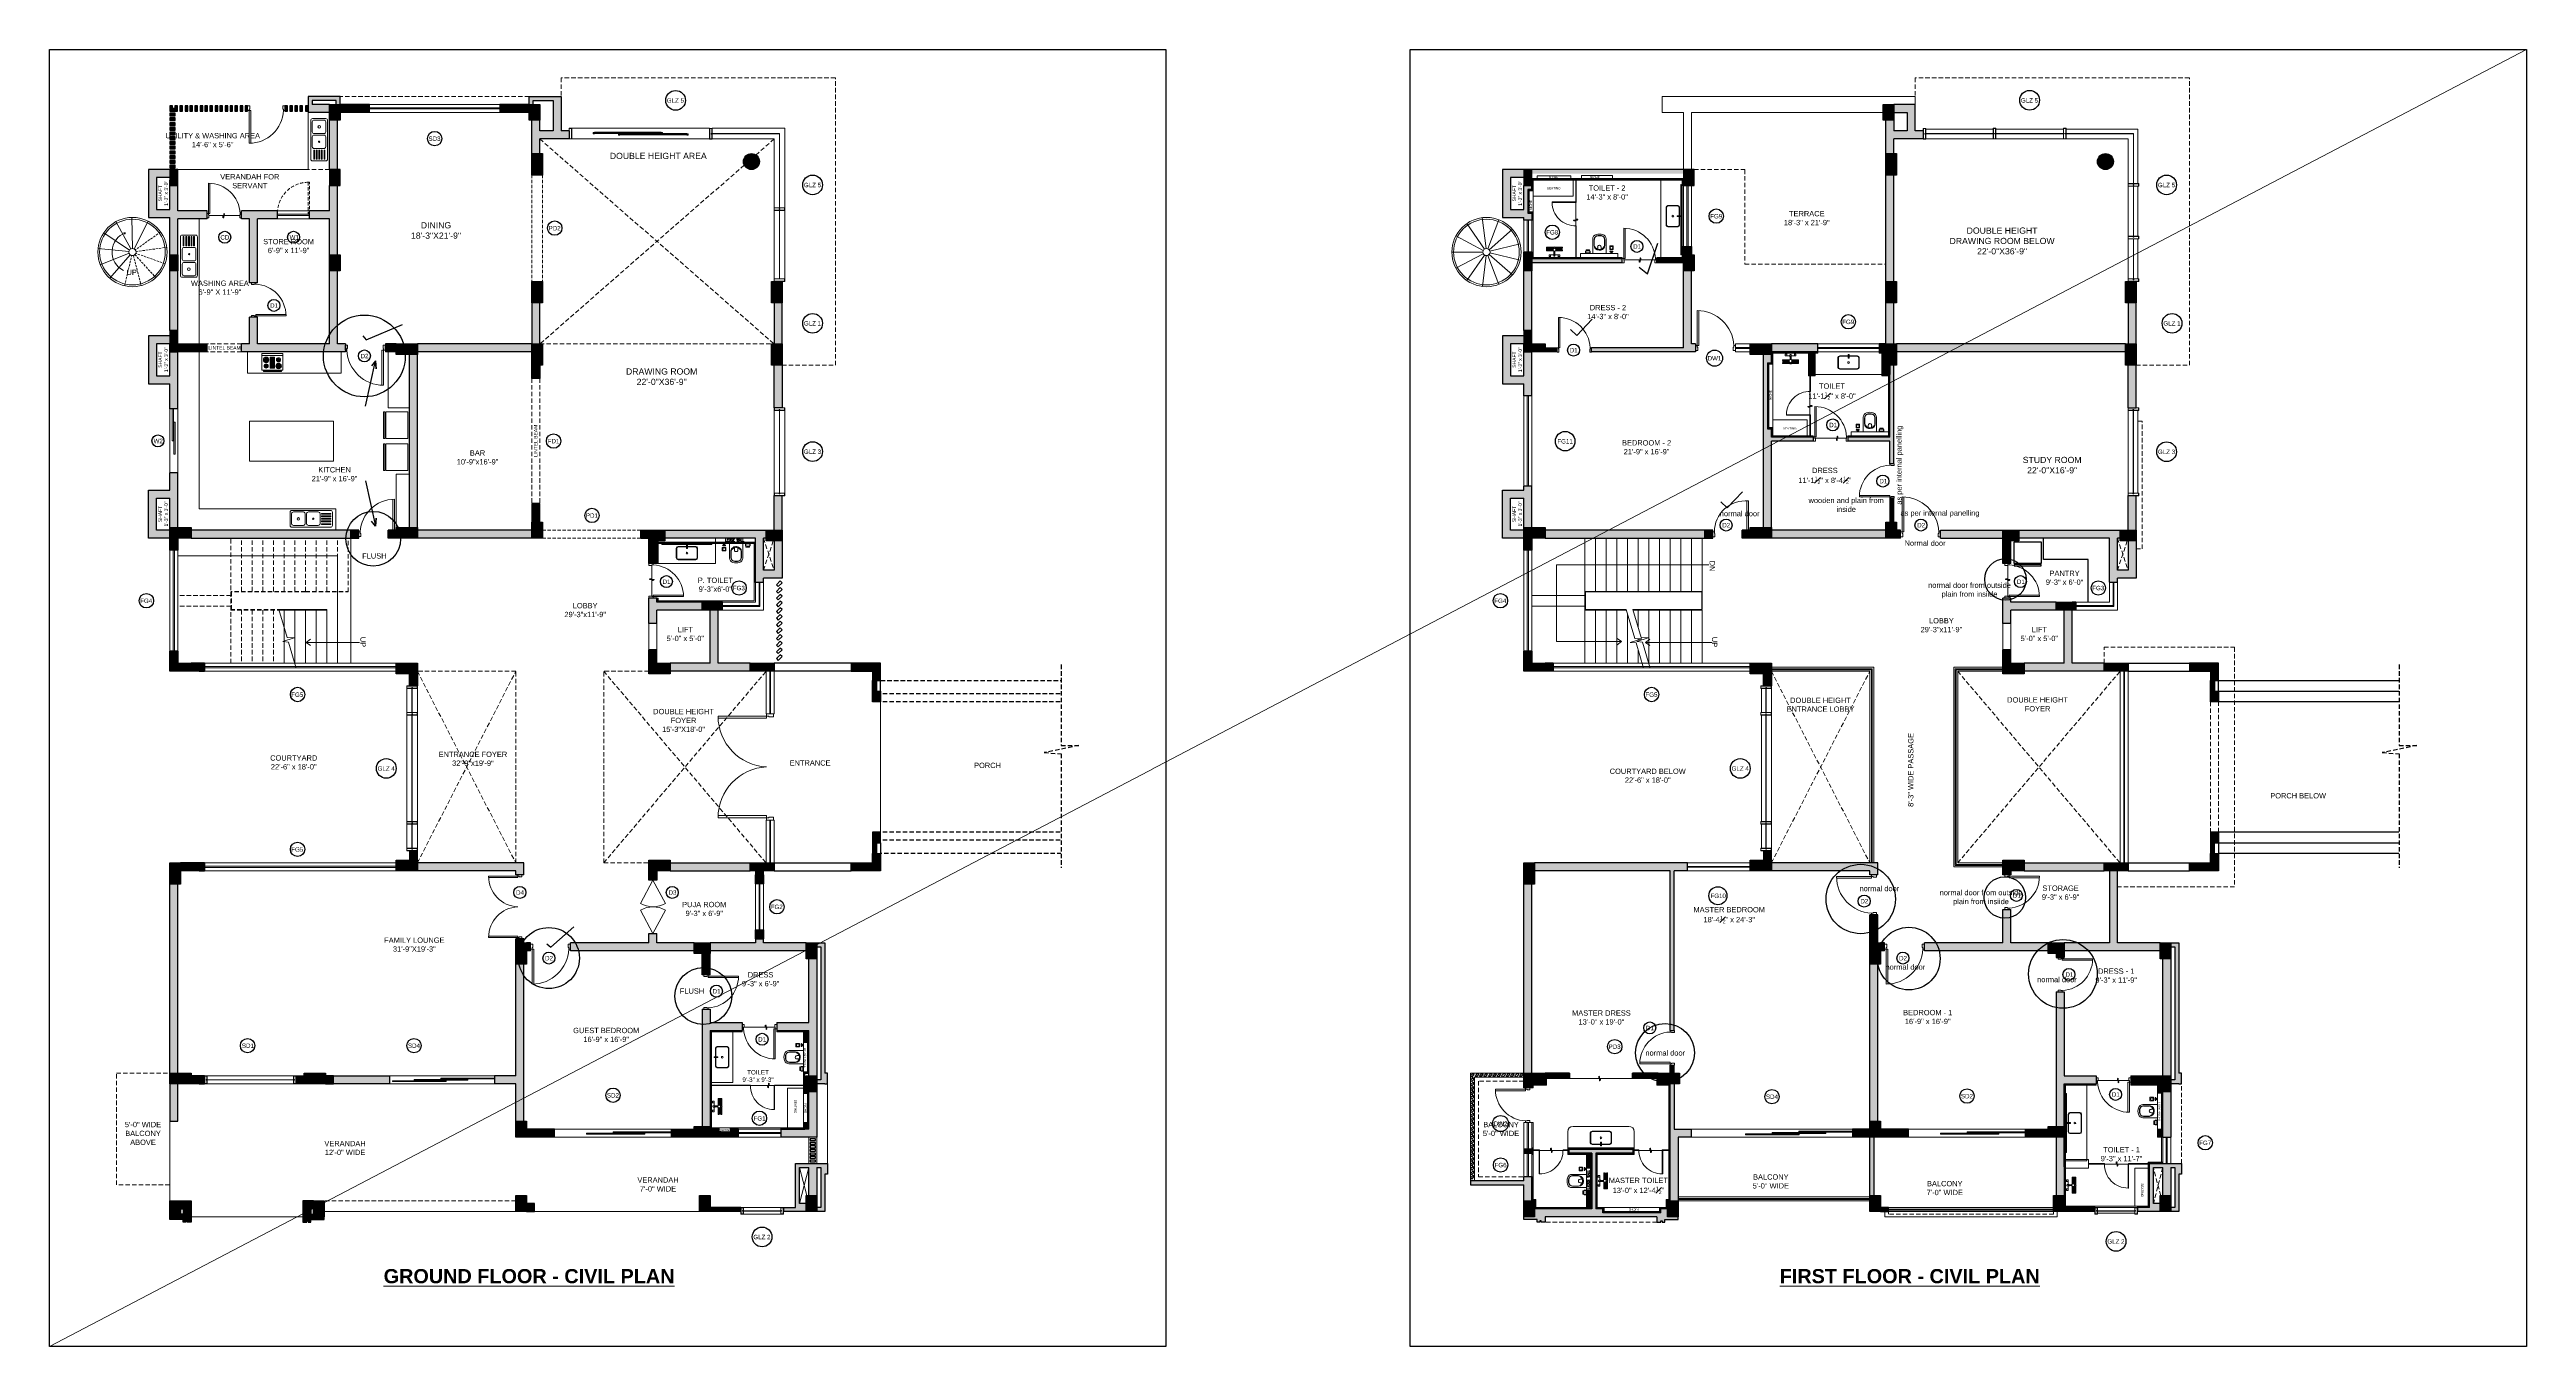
# Model space of a CAD drawing. Header units: inches. Extents: x 211391 to 214260, y -106888 to -102532.
# Drawn here: x 211469 to 214260, y -106888 to -105427 of the extents above; entities that cross this region are included whole.
import ezdxf

# ---------------------------------------------------------------- set-up
doc = ezdxf.new("R2010")
doc.units = ezdxf.units.IN
doc.header["$MEASUREMENT"] = 0
doc.linetypes.add('0226--P-00-GA 18.02.10$0$DASH', pattern=[0.35, 0.25, -0.1])
doc.linetypes.add('HIDDEN', pattern=[0.375, 0.25, -0.125])
doc.layers.get('0').update_dxf_attribs({"color": 4})
for name, color, linetype, lineweight in [('A3', 30, 'Continuous', 9), ('BEAM', 90, '0226--P-00-GA 18.02.10$0$DASH', 25), ('counter', 177, 'Continuous', 13), ('DIM', 1, 'Continuous', 9), ('DOOR', 2, 'Continuous', 9), ('DROP', 1, 'Continuous', 5), ('FIXTURES', 8, 'Continuous', 9), ('GLASS', 4, 'Continuous', 18), ('HATCH', 251, 'Continuous', 13), ('HIDDEN', 8, 'Continuous', 13), ('m.s.', 250, 'Continuous', 13), ('PL RWP PIPE', 5, 'Continuous', 13), ('PROPOSED WALL', 6, 'Continuous', 25), ('STEPS', 2, 'Continuous', 18), ('STONE', 1, 'Continuous', 18), ('TEXT', 3, 'Continuous', 9), ('TEXT 1', 3, 'Continuous', 15), ('WALL', 5, 'Continuous', 25), ('window', 1, 'Continuous', 18), ('WORKING', 1, 'Continuous', 9)]:
    doc.layers.add(name, color=color, linetype=linetype, lineweight=lineweight)
doc.layers.add('COLUMN', color=6, linetype='Continuous')
doc.layers.add('S-DIM', color=7, linetype='Continuous')
doc.layers.add('DOOR GLAZING NUMBER', color=1, linetype='Continuous', lineweight=5, plot=False)
doc.layers.get('BEAM').off()
doc.layers.get('S-DIM').off()
doc.styles.add('22', font='arial.ttf', dxfattribs={"height": 7})
doc.styles.add('dimtext', font='segoeuil.ttf', dxfattribs={"width": 0.8, "height": 3})
doc.styles.add('STYLE1', font='arial.ttf', dxfattribs={"height": 8})
doc.styles.add('style5', font='arial.ttf', dxfattribs={"height": 9})
doc.dimstyles.new('ISO-25', dxfattribs={"dimtxt": 3, "dimasz": 0.7, "dimexe": 0.7, "dimexo": 0.7, "dimgap": 0.703125, "dimtad": 1, "dimdec": 1, "dimlunit": 4, "dimtxsty": 'dimtext', "dimblk": 'OBLIQUE', "dimcen": 0.7, "dimdle": 0.7, "dimclrd": 1, "dimclre": 1, "dimclrt": 2, "dimadec": 0, "dimazin": 0, "dimtfac": 0.5, "dimtdec": 1, "dimtmove": 0, "dimatfit": 3, "dimldrblk": 'OBLIQUE', "dimfxl": 0.703125, "dimfxlon": 1, "dimfrac": 1, "dimlwd": 13, "dimlwe": 13, "dimarcsym": 0})
pattern_1 = [(45, (0, 0), (-0.08838834765, 0.08838834765), [])]
pattern_2 = [(45, (123, 0), (-0.08838834765, 0.08838834765), [])]
pattern_3 = [(45, (1e-10, -71.03944), (-0.08838834765, 0.08838834765), [])]
pattern_4 = [(45, (123, -71.03944), (-0.08838834765, 0.08838834765), [])]
pattern_5 = [(45, (1349.89013, 1846.70774), (-0.08838834765, 0.08838834765), [])]

# ---------------------------------------------------------------- blocks, each defined once
blk = doc.blocks.new('RJeaT')
at = {"layer": 'FIXTURES', "ltscale": 0.2}
for p, q in [((1938.6, 413.7), (1938.4, 413.7)), ((1938.4, 411.9), (1938.4, 413.7)), ((1938.6, 411.9), (1938.4, 411.9)), ((1938.6, 410.3), (1938.6, 415.3)), ((1938.6, 415.3), (1940.9, 415.3)), ((1940.9, 410.3), (1938.6, 410.3)), ((1938.7, 410.4), (1938.7, 415.2)), ((1938.7, 415.2), (1940.9, 415.2)), ((1940.9, 410.4), (1938.7, 410.4)), ((1938.7, 410.4), (1940.9, 410.4)), ((1940.9, 414.9), (1938.9, 414.9)), ((1938.9, 410.7), (1938.9, 414.9)), ((1938.9, 410.7), (1940.9, 410.7)), ((1939.9, 415.2), (1939.9, 415.1)), ((1939.9, 415.1), (1940.8, 415.1)), ((1939.9, 410.4), (1939.9, 410.5)), ((1939.9, 410.5), (1940.8, 410.5)), ((1940, 415.1), (1940, 414.9)), ((1940, 410.7), (1940, 410.5)), ((1940.7, 415.1), (1940.7, 414.9)), ((1940.7, 410.7), (1940.7, 410.5)), ((1940.8, 415.1), (1940.8, 415.2)), ((1940.8, 410.5), (1940.8, 410.4)), ((1940.9, 415.2), (1940.9, 415.3)), ((1940.9, 410.3), (1940.9, 410.4)), ((1942.3, 414.7), (1941, 414.7)), ((1941, 410.9), (1942.3, 410.9)), ((1942.3, 410.9), (1942.3, 414.7)), ((1939.4, 388.3), (1938.4, 388.3)), ((1938.4, 388.3), (1938.4, 386.9)), ((1938.4, 386.9), (1939.4, 386.9)), ((1939.4, 386.9), (1939.4, 388.3)), ((1940.1, 386.3), (1940.1, 388.9)), ((1942.5, 389.5), (1942.5, 385.7)), ((1946.3, 389.5), (1942.5, 389.5)), ((1942.5, 385.7), (1946.3, 385.7)), ((1946.3, 385.7), (1946.3, 389.5))]:
    blk.add_line(p, q, dxfattribs=at)
at = {"layer": 'FIXTURES'}
for p, q in [((1938.4, 407.6), (1953.9, 407.6)), ((1938.4, 393.4), (1938.4, 407.6)), ((1941.7, 400.9), (1941.7, 400)), ((1942.7, 400.9), (1942.7, 400)), ((1942.9, 402.3), (1945.2, 402.3)), ((1942.9, 402.3), (1945.2, 402.3)), ((1945.2, 398.6), (1943, 398.6)), ((1945.2, 398.6), (1943, 398.6)), ((1953.2, 406.1), (1946.9, 406.1)), ((1953.2, 405.9), (1946.9, 405.9)), ((1957.3, 400.5), (1957.3, 401.8)), ((1957.3, 399.1), (1957.3, 400.5)), ((1957.5, 400.5), (1957.5, 401.8)), ((1957.5, 399.1), (1957.5, 400.5)), ((1953.9, 393.4), (1938.4, 393.4)), ((1946.9, 395.1), (1953.2, 395.1)), ((1946.9, 394.8), (1953.2, 394.8))]:
    blk.add_line(p, q, dxfattribs=at)
at = {"layer": 'FIXTURES', "ltscale": 0.2, "extrusion": (0, 0, -1)}
blk.add_line((1940.7, 386.3), (1940.7, 388.9), dxfattribs=at)
at = {"layer": 'FIXTURES'}
for centre, start, end in [((1953.9, 402.6), 16.6739, 90), ((1953.9, 398.4), 270, 343.3261)]:
    blk.add_arc(centre, 5, start, end, dxfattribs=at)
at = {"layer": 'FIXTURES', "ltscale": 0.2}
for centre, start, end in [((1940.4, 388.9), 0, 180), ((1940.4, 386.3), 180, 0)]:
    blk.add_arc(centre, 0.3, start, end, dxfattribs=at)
for centre, major_axis, ratio, start_param, end_param in [((1935.1, 412.8), (0, 6.17), 0.999988, 4.36874, 5.056072), ((1940.4, 387.6), (0, 0.991), 0.999988, 0.339854, 2.833873), ((1940.4, 387.6), (0, 0.743), 0.999988, 0.460571, 2.725879), ((1940.4, 387.6), (0, 0.991), 0.999988, -0.626784, -0.307745), ((1940.4, 387.6), (-0.525, 0.525), 1, -1.412135, -1.201093), ((1940.4, 387.6), (-0.525, 0.525), 1, 2.771889, 3.025893), ((1940.4, 387.6), (0, 0.991), 0.999988, 3.449295, 3.7684), ((1940.9, 388.3), (0, 0.124), 0.999988, 2.220239, 5.656431), ((1940.9, 386.9), (0, 0.124), 0.999988, 3.768369, 7.204495)]:
    blk.add_ellipse(centre, major_axis=major_axis, ratio=ratio, start_param=start_param, end_param=end_param, dxfattribs=at)
at = {"layer": 'FIXTURES'}
for centre, major_axis, ratio, start_param, end_param in [((1946.9, 400.9), (-3.67, 3.67), 1, -0.785398, 0.785398), ((1946.9, 400), (3.67, 3.67), 1, 2.356194, 3.926991), ((1947.9, 400.8), (-3.69, 3.69), 1, -0.594765, 0.75982), ((1948.1, 400.3), (3.84, 3.84), 1, 2.412384, 3.705746), ((1945.2, 400.5), (-1.33, 1.33), 1, 2.356194, 5.497787), ((1953.2, 401.8), (3.02, 3.02), 1, 5.497787, 7.068583), ((1953.2, 401.8), (-2.88, 2.88), 1, 3.926991, 5.497787), ((1953.2, 399.1), (2.88, 2.88), 1, 3.926991, 5.497787), ((1953.2, 399.1), (-3.02, 3.02), 1, 2.356194, 3.926991), ((1944.1, 400.5), (-15, 0), 0.9017, 2.877811, 3.405374)]:
    blk.add_ellipse(centre, major_axis=major_axis, ratio=ratio, start_param=start_param, end_param=end_param, dxfattribs=at)
at = {"layer": 'FIXTURES', "extrusion": (0, 0, -1)}
blk.add_ellipse((1945.2, 400.5), major_axis=(1.33, 1.33), ratio=1, start_param=-0.785398, end_param=2.356194, dxfattribs=at)
at = {"layer": 'FIXTURES', "ltscale": 0.2, "extrusion": (0, 0, -1)}
blk.add_ellipse((1944.4, 387.6), major_axis=(0, 1.39), ratio=0.999988, start_param=4.213360238e-07, end_param=6.28318572851561, dxfattribs=at)
blk = doc.blocks.new('ETJHTEj')
at = {"layer": 'FIXTURES', "color": 252, "extrusion": (-2.05085e-07, 7.76119e-08, 1)}
for p, q in [((1144.1, 549.3), (1144.1, 548.9, 0)), ((1152, 549.3), (1144.1, 549.3)), ((1144.1, 549.2, 0), (1152, 549.2, 0)), ((1144.1, 548.9, 0), (1144.1, 548.6, 0)), ((1144.1, 548.9, 0), (1151.8, 548.9, 0)), ((1144.1, 545.9, 0), (1144.1, 545.6, 0)), ((1144.1, 545.6, 0), (1144.1, 545.3)), ((1144.1, 545.6, 0), (1151.7, 545.6, 0)), ((1144.1, 545.3), (1152, 545.3)), ((1151.9, 545.3, 0), (1144.1, 545.3, 0)), ((1144.2, 548.5, 0), (1144.2, 546, 0)), ((1144.3, 548.5, 0), (1144.3, 546, 0)), ((1144.5, 546, 0), (1144.5, 548.5, 0)), ((1144.6, 546, 0), (1144.6, 548.5, 0)), ((1144.8, 548.5, 0), (1144.8, 546, 0)), ((1144.9, 548.5, 0), (1144.9, 546, 0)), ((1145.3, 546, 0), (1145.3, 548.5, 0)), ((1145.4, 546, 0), (1145.4, 548.5, 0)), ((1145.6, 548.5, 0), (1145.6, 546, 0)), ((1145.7, 548.5, 0), (1145.7, 546, 0)), ((1145.9, 547.3, 0), (1145.8, 547.3, 0)), ((1145.8, 547.3, 0), (1145.8, 547.3, 0)), ((1145.8, 547.3, 0), (1145.8, 547.3, 0)), ((1145.8, 547.3, 0), (1145.8, 547.3, 0)), ((1145.8, 547.3, 0), (1145.8, 547.3, 0)), ((1145.8, 547.3, 0), (1145.8, 547.3, 0)), ((1145.8, 547.3, 0), (1145.8, 547.3, 0)), ((1145.8, 547.3, 0), (1145.8, 547.3, 0)), ((1145.8, 547.3, 0), (1145.8, 547.3, 0)), ((1145.8, 547.3, 0), (1145.8, 547.3, 0)), ((1145.8, 547.3, 0), (1145.8, 547.3, 0)), ((1145.8, 547.3, 0), (1145.8, 547.2, 0)), ((1145.8, 547.2, 0), (1145.8, 547.2, 0)), ((1145.8, 547.2, 0), (1145.8, 547.2, 0)), ((1145.8, 547.2, 0), (1145.8, 547.2, 0)), ((1145.8, 547.2, 0), (1145.8, 547.2, 0)), ((1145.8, 547.2, 0), (1145.8, 547.2, 0)), ((1145.8, 547.2, 0), (1145.8, 547.2, 0)), ((1145.8, 547.2, 0), (1145.8, 547.2, 0)), ((1145.8, 547.2, 0), (1145.8, 547.2, 0)), ((1145.8, 547.2, 0), (1145.8, 547.2, 0)), ((1145.8, 547.2, 0), (1145.9, 547.2, 0)), ((1146, 547.3, 0), (1145.9, 547.3, 0)), ((1145.9, 547.3, 0), (1145.9, 547.3, 0)), ((1145.9, 547.3, 0), (1145.9, 547.3, 0)), ((1145.9, 547.3, 0), (1145.9, 547.3, 0)), ((1145.9, 547.3, 0), (1145.9, 547.3, 0)), ((1145.9, 547.3, 0), (1145.9, 547.3, 0)), ((1145.9, 547.3, 0), (1145.9, 547.3, 0)), ((1145.9, 547.3, 0), (1145.9, 547.3, 0)), ((1145.9, 547.2, 0), (1145.9, 547.2, 0)), ((1145.9, 547.2, 0), (1145.9, 547.2, 0)), ((1145.9, 547.2, 0), (1145.9, 547.2, 0)), ((1145.9, 547.2, 0), (1145.9, 547.2, 0)), ((1145.9, 547.2, 0), (1145.9, 547.2, 0)), ((1145.9, 547.2, 0), (1145.9, 547.2, 0)), ((1145.9, 547.2, 0), (1146, 547.2, 0)), ((1145.9, 547.2, 0), (1145.9, 547.2, 0)), ((1146, 547.2, 0), (1146, 547.3, 0)), ((1146, 547.3, 0), (1146, 547.3, 0)), ((1146, 547.3, 0), (1146, 547.3, 0)), ((1146, 547.3, 0), (1146, 547.3, 0)), ((1146, 547.3, 0), (1146, 547.3, 0)), ((1146, 547.3, 0), (1146, 547.3, 0)), ((1146, 547.2, 0), (1146, 547.2, 0)), ((1146, 547.2, 0), (1146, 547.2, 0)), ((1146, 547.2, 0), (1146, 547.2, 0)), ((1146, 547.2, 0), (1146, 547.2, 0)), ((1146.1, 546, 0), (1146.1, 548.5, 0)), ((1146.2, 546, 0), (1146.2, 548.5, 0)), ((1146.4, 548.5, 0), (1146.4, 546, 0)), ((1146.5, 548.5, 0), (1146.5, 546, 0)), ((1146.7, 547.3, 0), (1146.6, 547.3, 0)), ((1146.6, 547.3, 0), (1146.6, 547.3, 0)), ((1146.6, 547.3, 0), (1146.6, 547.3, 0)), ((1146.6, 547.3, 0), (1146.6, 547.3, 0)), ((1146.6, 547.3, 0), (1146.6, 547.3, 0)), ((1146.6, 547.3, 0), (1146.6, 547.3, 0)), ((1146.6, 547.3, 0), (1146.6, 547.3, 0)), ((1146.6, 547.3, 0), (1146.6, 547.3, 0)), ((1146.6, 547.3, 0), (1146.6, 547.3, 0)), ((1146.6, 547.3, 0), (1146.6, 547.3, 0)), ((1146.6, 547.3, 0), (1146.6, 547.2, 0)), ((1146.6, 547.2, 0), (1146.6, 547.2, 0)), ((1146.6, 547.2, 0), (1146.6, 547.2, 0)), ((1146.6, 547.2, 0), (1146.6, 547.2, 0)), ((1146.6, 547.2, 0), (1146.6, 547.2, 0)), ((1146.6, 547.2, 0), (1146.6, 547.2, 0)), ((1146.6, 547.2, 0), (1146.6, 547.2, 0)), ((1146.6, 547.2, 0), (1146.6, 547.2, 0)), ((1146.6, 547.2, 0), (1146.6, 547.2, 0)), ((1146.6, 547.2, 0), (1146.7, 547.2, 0)), ((1146.8, 547.3, 0), (1146.7, 547.3, 0)), ((1146.7, 547.3, 0), (1146.7, 547.3, 0)), ((1146.7, 547.3, 0), (1146.7, 547.3, 0)), ((1146.7, 547.3, 0), (1146.7, 547.3, 0)), ((1146.7, 547.3, 0), (1146.7, 547.3, 0)), ((1146.7, 547.3, 0), (1146.7, 547.3, 0)), ((1146.7, 547.3, 0), (1146.7, 547.3, 0)), ((1146.7, 547.3, 0), (1146.7, 547.3, 0)), ((1146.7, 547.3, 0), (1146.7, 547.3, 0)), ((1146.7, 547.2, 0), (1146.7, 547.2, 0)), ((1146.7, 547.2, 0), (1146.7, 547.2, 0)), ((1146.7, 547.2, 0), (1146.7, 547.2, 0)), ((1146.7, 547.2, 0), (1146.7, 547.2, 0)), ((1146.7, 547.2, 0), (1146.7, 547.2, 0)), ((1146.7, 547.2, 0), (1146.7, 547.2, 0)), ((1146.7, 547.2, 0), (1146.8, 547.2, 0)), ((1146.7, 547.2, 0), (1146.7, 547.2, 0)), ((1146.7, 547.2, 0), (1146.7, 547.2, 0)), ((1146.8, 547.2, 0), (1146.8, 547.3, 0)), ((1146.8, 547.3, 0), (1146.8, 547.3, 0)), ((1146.8, 547.3, 0), (1146.8, 547.3, 0)), ((1146.8, 547.3, 0), (1146.8, 547.3, 0)), ((1146.8, 547.3, 0), (1146.8, 547.3, 0)), ((1146.8, 547.3, 0), (1146.8, 547.3, 0)), ((1146.8, 547.2, 0), (1146.8, 547.2, 0)), ((1146.8, 547.2, 0), (1146.8, 547.2, 0)), ((1146.8, 547.2, 0), (1146.8, 547.2, 0)), ((1146.8, 547.2, 0), (1146.8, 547.2, 0)), ((1146.9, 546, 0), (1146.9, 548.5, 0)), ((1147, 546, 0), (1147, 548.5, 0)), ((1147.2, 548.5, 0), (1147.2, 547.7, 0)), ((1147.2, 547.8, 0), (1147.3, 547.8, 0)), ((1147.2, 547.6, 0), (1147.2, 546.9, 0)), ((1147.2, 547.6, 0), (1147.8, 547.6, 0)), ((1147.2, 547.6, 0), (1147.8, 547.6, 0)), ((1147.8, 546.9, 0), (1147.2, 546.9, 0)), ((1147.2, 546.9, 0), (1147.8, 546.9, 0)), ((1147.3, 546.8, 0), (1147.2, 546.7, 0)), ((1147.2, 546.8, 0), (1147.2, 546, 0)), ((1147.3, 548.5, 0), (1147.3, 547.8, 0)), ((1147.3, 546.8, 0), (1147.3, 546, 0)), ((1147.5, 548, 0), (1147.5, 548, 0)), ((1147.5, 548, 0), (1147.5, 548, 0)), ((1147.5, 546.5, 0), (1147.5, 546.5, 0)), ((1147.5, 546.5, 0), (1147.5, 546.5, 0)), ((1147.7, 547.8, 0), (1147.7, 548.5, 0)), ((1147.7, 547.8, 0), (1147.8, 547.8, 0)), ((1147.8, 546.7, 0), (1147.7, 546.8, 0)), ((1147.7, 546, 0), (1147.7, 546.8, 0)), ((1147.8, 547.7, 0), (1147.8, 548.5, 0)), ((1147.8, 547.6, 0), (1147.8, 546.9, 0)), ((1147.8, 546, 0), (1147.8, 546.8, 0)), ((1148, 548.5, 0), (1148, 546, 0)), ((1148.1, 548.5, 0), (1148.1, 546, 0)), ((1148.3, 547.3, 0), (1148.2, 547.3, 0)), ((1148.2, 547.3, 0), (1148.2, 547.3, 0)), ((1148.2, 547.3, 0), (1148.2, 547.3, 0)), ((1148.2, 547.3, 0), (1148.2, 547.3, 0)), ((1148.2, 547.3, 0), (1148.2, 547.3, 0)), ((1148.2, 547.3, 0), (1148.2, 547.3, 0)), ((1148.2, 547.3, 0), (1148.2, 547.3, 0)), ((1148.2, 547.3, 0), (1148.2, 547.3, 0)), ((1148.2, 547.3, 0), (1148.2, 547.3, 0)), ((1148.2, 547.3, 0), (1148.2, 547.3, 0)), ((1148.2, 547.3, 0), (1148.2, 547.2, 0)), ((1148.2, 547.2, 0), (1148.2, 547.2, 0)), ((1148.2, 547.2, 0), (1148.2, 547.2, 0)), ((1148.2, 547.2, 0), (1148.2, 547.2, 0)), ((1148.2, 547.2, 0), (1148.2, 547.2, 0)), ((1148.2, 547.2, 0), (1148.2, 547.2, 0)), ((1148.2, 547.2, 0), (1148.2, 547.2, 0)), ((1148.2, 547.2, 0), (1148.2, 547.2, 0)), ((1148.2, 547.2, 0), (1148.2, 547.2, 0)), ((1148.2, 547.2, 0), (1148.3, 547.2, 0)), ((1148.4, 547.3, 0), (1148.3, 547.3, 0)), ((1148.3, 547.3, 0), (1148.3, 547.3, 0)), ((1148.3, 547.3, 0), (1148.3, 547.3, 0)), ((1148.3, 547.3, 0), (1148.3, 547.3, 0)), ((1148.3, 547.3, 0), (1148.3, 547.3, 0)), ((1148.3, 547.3, 0), (1148.3, 547.3, 0)), ((1148.3, 547.3, 0), (1148.3, 547.3, 0)), ((1148.3, 547.3, 0), (1148.3, 547.3, 0)), ((1148.3, 547.2, 0), (1148.3, 547.2, 0)), ((1148.3, 547.2, 0), (1148.3, 547.2, 0)), ((1148.3, 547.2, 0), (1148.3, 547.2, 0)), ((1148.3, 547.2, 0), (1148.3, 547.2, 0)), ((1148.3, 547.2, 0), (1148.3, 547.2, 0)), ((1148.3, 547.2, 0), (1148.4, 547.2, 0)), ((1148.3, 547.2, 0), (1148.3, 547.2, 0)), ((1148.3, 547.2, 0), (1148.3, 547.2, 0)), ((1148.4, 547.2, 0), (1148.4, 547.3, 0)), ((1148.4, 547.3, 0), (1148.4, 547.3, 0)), ((1148.4, 547.3, 0), (1148.4, 547.3, 0)), ((1148.4, 547.3, 0), (1148.4, 547.3, 0)), ((1148.4, 547.3, 0), (1148.4, 547.3, 0)), ((1148.4, 547.3, 0), (1148.4, 547.3, 0)), ((1148.4, 547.3, 0), (1148.4, 547.3, 0)), ((1148.4, 547.2, 0), (1148.4, 547.2, 0)), ((1148.4, 547.2, 0), (1148.4, 547.2, 0)), ((1148.4, 547.2, 0), (1148.4, 547.2, 0)), ((1148.4, 547.2, 0), (1148.4, 547.2, 0)), ((1148.4, 547.2, 0), (1148.4, 547.2, 0)), ((1148.5, 546, 0), (1148.5, 548.5, 0)), ((1148.6, 546, 0), (1148.6, 548.5, 0)), ((1148.8, 548.5, 0), (1148.8, 546, 0)), ((1148.9, 548.5, 0), (1148.9, 546, 0)), ((1149.1, 547.3, 0), (1149, 547.3, 0)), ((1149, 547.3, 0), (1149, 547.3, 0)), ((1149, 547.3, 0), (1149, 547.3, 0)), ((1149, 547.3, 0), (1149, 547.3, 0)), ((1149, 547.3, 0), (1149, 547.3, 0)), ((1149, 547.3, 0), (1149, 547.3, 0)), ((1149, 547.3, 0), (1149, 547.3, 0)), ((1149, 547.3, 0), (1149, 547.3, 0)), ((1149, 547.3, 0), (1149, 547.3, 0)), ((1149, 547.3, 0), (1149, 547.3, 0)), ((1149, 547.3, 0), (1149, 547.2, 0)), ((1149, 547.2, 0), (1149, 547.2, 0)), ((1149, 547.2, 0), (1149, 547.2, 0)), ((1149, 547.2, 0), (1149, 547.2, 0)), ((1149, 547.2, 0), (1149, 547.2, 0)), ((1149, 547.2, 0), (1149, 547.2, 0)), ((1149, 547.2, 0), (1149, 547.2, 0)), ((1149, 547.2, 0), (1149, 547.2, 0)), ((1149, 547.2, 0), (1149, 547.2, 0)), ((1149, 547.2, 0), (1149.1, 547.2, 0)), ((1149.2, 547.3, 0), (1149.1, 547.3, 0)), ((1149.1, 547.3, 0), (1149.1, 547.3, 0)), ((1149.1, 547.3, 0), (1149.1, 547.3, 0)), ((1149.1, 547.3, 0), (1149.1, 547.3, 0)), ((1149.1, 547.3, 0), (1149.1, 547.3, 0)), ((1149.1, 547.3, 0), (1149.1, 547.3, 0)), ((1149.1, 547.3, 0), (1149.1, 547.3, 0)), ((1149.1, 547.3, 0), (1149.1, 547.3, 0)), ((1149.1, 547.2, 0), (1149.1, 547.2, 0)), ((1149.1, 547.2, 0), (1149.1, 547.2, 0)), ((1149.1, 547.2, 0), (1149.1, 547.2, 0)), ((1149.1, 547.2, 0), (1149.1, 547.2, 0)), ((1149.1, 547.2, 0), (1149.1, 547.2, 0)), ((1149.1, 547.2, 0), (1149.2, 547.2, 0)), ((1149.1, 547.2, 0), (1149.1, 547.2, 0)), ((1149.1, 547.2, 0), (1149.1, 547.2, 0)), ((1149.2, 547.2, 0), (1149.2, 547.3, 0)), ((1149.2, 547.3, 0), (1149.2, 547.3, 0)), ((1149.2, 547.3, 0), (1149.2, 547.3, 0)), ((1149.2, 547.3, 0), (1149.2, 547.3, 0)), ((1149.2, 547.3, 0), (1149.2, 547.3, 0)), ((1149.2, 547.3, 0), (1149.2, 547.3, 0)), ((1149.2, 547.3, 0), (1149.2, 547.3, 0)), ((1149.2, 547.2, 0), (1149.2, 547.2, 0)), ((1149.2, 547.2, 0), (1149.2, 547.2, 0)), ((1149.2, 547.2, 0), (1149.2, 547.2, 0)), ((1149.2, 547.2, 0), (1149.2, 547.2, 0)), ((1149.2, 547.2, 0), (1149.2, 547.2, 0)), ((1149.3, 546, 0), (1149.3, 548.5, 0)), ((1149.4, 546, 0), (1149.4, 548.5, 0)), ((1149.6, 548.5, 0), (1149.6, 546, 0)), ((1149.7, 548.5, 0), (1149.7, 546, 0)), ((1149.9, 547.3, 0), (1149.8, 547.3, 0)), ((1149.8, 547.3, 0), (1149.8, 547.3, 0)), ((1149.8, 547.3, 0), (1149.8, 547.3, 0)), ((1149.8, 547.3, 0), (1149.8, 547.3, 0)), ((1149.8, 547.3, 0), (1149.8, 547.3, 0)), ((1149.8, 547.3, 0), (1149.8, 547.3, 0)), ((1149.8, 547.3, 0), (1149.8, 547.3, 0)), ((1149.8, 547.3, 0), (1149.8, 547.3, 0)), ((1149.8, 547.3, 0), (1149.8, 547.3, 0)), ((1149.8, 547.3, 0), (1149.8, 547.2, 0)), ((1149.8, 547.2, 0), (1149.8, 547.2, 0)), ((1149.8, 547.2, 0), (1149.8, 547.2, 0)), ((1149.8, 547.2, 0), (1149.8, 547.2, 0)), ((1149.8, 547.2, 0), (1149.8, 547.2, 0)), ((1149.8, 547.2, 0), (1149.8, 547.2, 0)), ((1149.8, 547.2, 0), (1149.8, 547.2, 0)), ((1149.8, 547.2, 0), (1149.8, 547.2, 0)), ((1149.8, 547.2, 0), (1149.9, 547.2, 0)), ((1150, 547.3, 0), (1149.9, 547.3, 0)), ((1149.9, 547.3, 0), (1149.9, 547.3, 0)), ((1149.9, 547.3, 0), (1149.9, 547.3, 0)), ((1149.9, 547.3, 0), (1149.9, 547.3, 0)), ((1149.9, 547.3, 0), (1149.9, 547.3, 0)), ((1149.9, 547.3, 0), (1149.9, 547.3, 0)), ((1149.9, 547.3, 0), (1149.9, 547.3, 0)), ((1149.9, 547.3, 0), (1149.9, 547.3, 0)), ((1149.9, 547.2, 0), (1149.9, 547.2, 0)), ((1149.9, 547.2, 0), (1149.9, 547.2, 0)), ((1149.9, 547.2, 0), (1149.9, 547.2, 0)), ((1149.9, 547.2, 0), (1149.9, 547.2, 0)), ((1149.9, 547.2, 0), (1150, 547.2, 0)), ((1149.9, 547.2, 0), (1149.9, 547.2, 0)), ((1149.9, 547.2, 0), (1149.9, 547.2, 0)), ((1149.9, 547.2, 0), (1149.9, 547.2, 0)), ((1150, 547.2, 0), (1150, 547.3, 0)), ((1150, 547.3, 0), (1150, 547.3, 0)), ((1150, 547.3, 0), (1150, 547.3, 0)), ((1150, 547.3, 0), (1150, 547.3, 0)), ((1150, 547.3, 0), (1150, 547.3, 0)), ((1150, 547.3, 0), (1150, 547.3, 0)), ((1150, 547.3, 0), (1150, 547.3, 0)), ((1150, 547.3, 0), (1150, 547.3, 0)), ((1150, 547.2, 0), (1150, 547.2, 0)), ((1150, 547.2, 0), (1150, 547.2, 0)), ((1150, 547.2, 0), (1150, 547.2, 0)), ((1150, 547.2, 0), (1150, 547.2, 0)), ((1150, 547.2, 0), (1150, 547.2, 0)), ((1150, 547.2, 0), (1150, 547.2, 0)), ((1150.1, 546, 0), (1150.1, 548.5, 0)), ((1150.1, 546, 0), (1150.1, 548.5, 0)), ((1150.2, 546, 0), (1150.2, 548.5, 0)), ((1150.2, 546, 0), (1150.2, 548.5, 0)), ((1150.4, 548.5, 0), (1150.4, 546, 0)), ((1150.4, 548.5, 0), (1150.4, 546, 0)), ((1150.5, 548.5, 0), (1150.5, 546, 0)), ((1150.5, 548.5, 0), (1150.5, 546, 0)), ((1150.7, 547.3, 0), (1150.6, 547.3, 0)), ((1150.6, 547.3, 0), (1150.6, 547.3, 0)), ((1150.6, 547.3, 0), (1150.6, 547.3, 0)), ((1150.6, 547.3, 0), (1150.6, 547.3, 0)), ((1150.6, 547.3, 0), (1150.6, 547.3, 0)), ((1150.6, 547.3, 0), (1150.6, 547.3, 0)), ((1150.6, 547.3, 0), (1150.6, 547.3, 0)), ((1150.6, 547.3, 0), (1150.6, 547.3, 0)), ((1150.6, 547.3, 0), (1150.6, 547.3, 0)), ((1150.6, 547.3, 0), (1150.6, 547.2, 0)), ((1150.7, 547.3, 0), (1150.6, 547.3, 0)), ((1150.6, 547.3, 0), (1150.6, 547.3, 0)), ((1150.6, 547.3, 0), (1150.6, 547.3, 0)), ((1150.6, 547.3, 0), (1150.6, 547.3, 0)), ((1150.6, 547.3, 0), (1150.6, 547.3, 0)), ((1150.6, 547.3, 0), (1150.6, 547.3, 0)), ((1150.6, 547.3, 0), (1150.6, 547.3, 0)), ((1150.6, 547.3, 0), (1150.6, 547.3, 0)), ((1150.6, 547.3, 0), (1150.6, 547.3, 0)), ((1150.6, 547.3, 0), (1150.6, 547.2, 0)), ((1150.6, 547.2, 0), (1150.6, 547.2, 0)), ((1150.6, 547.2, 0), (1150.6, 547.2, 0)), ((1150.6, 547.2, 0), (1150.6, 547.2, 0)), ((1150.6, 547.2, 0), (1150.6, 547.2, 0)), ((1150.6, 547.2, 0), (1150.6, 547.2, 0)), ((1150.6, 547.2, 0), (1150.6, 547.2, 0)), ((1150.6, 547.2, 0), (1150.6, 547.2, 0)), ((1150.6, 547.2, 0), (1150.7, 547.2, 0)), ((1150.6, 547.2, 0), (1150.6, 547.2, 0)), ((1150.6, 547.2, 0), (1150.6, 547.2, 0)), ((1150.6, 547.2, 0), (1150.6, 547.2, 0)), ((1150.6, 547.2, 0), (1150.6, 547.2, 0)), ((1150.6, 547.2, 0), (1150.6, 547.2, 0)), ((1150.6, 547.2, 0), (1150.6, 547.2, 0)), ((1150.6, 547.2, 0), (1150.6, 547.2, 0)), ((1150.6, 547.2, 0), (1150.7, 547.2, 0)), ((1150.8, 547.3, 0), (1150.7, 547.3, 0)), ((1150.7, 547.3, 0), (1150.7, 547.3, 0)), ((1150.7, 547.3, 0), (1150.7, 547.3, 0)), ((1150.7, 547.3, 0), (1150.7, 547.3, 0)), ((1150.7, 547.3, 0), (1150.7, 547.3, 0)), ((1150.7, 547.3, 0), (1150.7, 547.3, 0)), ((1150.7, 547.3, 0), (1150.7, 547.3, 0)), ((1150.7, 547.3, 0), (1150.7, 547.3, 0)), ((1150.8, 547.3, 0), (1150.7, 547.3, 0)), ((1150.7, 547.3, 0), (1150.7, 547.3, 0)), ((1150.7, 547.3, 0), (1150.7, 547.3, 0)), ((1150.7, 547.3, 0), (1150.7, 547.3, 0)), ((1150.7, 547.3, 0), (1150.7, 547.3, 0)), ((1150.7, 547.3, 0), (1150.7, 547.3, 0)), ((1150.7, 547.3, 0), (1150.7, 547.3, 0)), ((1150.7, 547.3, 0), (1150.7, 547.3, 0)), ((1150.7, 547.2, 0), (1150.7, 547.2, 0)), ((1150.7, 547.2, 0), (1150.7, 547.2, 0)), ((1150.7, 547.2, 0), (1150.7, 547.2, 0)), ((1150.7, 547.2, 0), (1150.7, 547.2, 0)), ((1150.7, 547.2, 0), (1150.7, 547.2, 0)), ((1150.7, 547.2, 0), (1150.7, 547.2, 0)), ((1150.7, 547.2, 0), (1150.7, 547.2, 0)), ((1150.7, 547.2, 0), (1150.8, 547.2, 0)), ((1150.7, 547.2, 0), (1150.7, 547.2, 0)), ((1150.7, 547.2, 0), (1150.7, 547.2, 0)), ((1150.7, 547.2, 0), (1150.7, 547.2, 0)), ((1150.7, 547.2, 0), (1150.7, 547.2, 0)), ((1150.7, 547.2, 0), (1150.7, 547.2, 0)), ((1150.7, 547.2, 0), (1150.7, 547.2, 0)), ((1150.7, 547.2, 0), (1150.7, 547.2, 0)), ((1150.7, 547.2, 0), (1150.8, 547.2, 0)), ((1150.8, 547.3, 0), (1150.8, 547.3, 0)), ((1150.8, 547.3, 0), (1150.8, 547.3, 0)), ((1150.8, 547.3, 0), (1150.8, 547.3, 0)), ((1150.8, 547.3, 0), (1150.8, 547.3, 0)), ((1150.8, 547.3, 0), (1150.8, 547.3, 0)), ((1150.8, 547.3, 0), (1150.8, 547.3, 0)), ((1150.8, 547.3, 0), (1150.8, 547.3, 0)), ((1150.8, 547.2, 0), (1150.8, 547.3, 0)), ((1150.8, 547.3, 0), (1150.8, 547.3, 0)), ((1150.8, 547.3, 0), (1150.8, 547.3, 0)), ((1150.8, 547.3, 0), (1150.8, 547.3, 0)), ((1150.8, 547.3, 0), (1150.8, 547.3, 0)), ((1150.8, 547.3, 0), (1150.8, 547.3, 0)), ((1150.8, 547.3, 0), (1150.8, 547.3, 0)), ((1150.8, 547.3, 0), (1150.8, 547.3, 0)), ((1150.8, 547.2, 0), (1150.8, 547.3, 0)), ((1150.8, 547.2, 0), (1150.8, 547.2, 0)), ((1150.8, 547.2, 0), (1150.8, 547.2, 0)), ((1150.8, 547.2, 0), (1150.8, 547.2, 0)), ((1150.8, 547.2, 0), (1150.8, 547.2, 0)), ((1150.8, 547.2, 0), (1150.8, 547.2, 0)), ((1150.8, 547.2, 0), (1150.8, 547.2, 0)), ((1150.8, 547.2, 0), (1150.8, 547.2, 0)), ((1150.8, 547.2, 0), (1150.8, 547.2, 0)), ((1150.8, 547.2, 0), (1150.8, 547.2, 0)), ((1150.8, 547.2, 0), (1150.8, 547.2, 0)), ((1150.8, 547.2, 0), (1150.8, 547.2, 0)), ((1150.8, 547.2, 0), (1150.8, 547.2, 0)), ((1150.9, 546, 0), (1150.9, 548.5, 0)), ((1151, 546, 0), (1151, 548.5, 0)), ((1151.2, 548.5, 0), (1151.2, 546, 0)), ((1151.3, 548.5, 0), (1151.3, 546, 0)), ((1151.5, 547.3, 0), (1151.4, 547.3, 0)), ((1151.4, 547.3, 0), (1151.4, 547.3, 0)), ((1151.4, 547.3, 0), (1151.4, 547.3, 0)), ((1151.4, 547.3, 0), (1151.4, 547.3, 0)), ((1151.4, 547.3, 0), (1151.4, 547.3, 0)), ((1151.4, 547.3, 0), (1151.4, 547.3, 0)), ((1151.4, 547.3, 0), (1151.4, 547.3, 0)), ((1151.4, 547.3, 0), (1151.4, 547.3, 0)), ((1151.4, 547.3, 0), (1151.4, 547.3, 0)), ((1151.4, 547.3, 0), (1151.4, 547.2, 0)), ((1151.4, 547.2, 0), (1151.4, 547.2, 0)), ((1151.4, 547.2, 0), (1151.4, 547.2, 0)), ((1151.4, 547.2, 0), (1151.4, 547.2, 0)), ((1151.4, 547.2, 0), (1151.4, 547.2, 0)), ((1151.4, 547.2, 0), (1151.4, 547.2, 0)), ((1151.4, 547.2, 0), (1151.4, 547.2, 0)), ((1151.4, 547.2, 0), (1151.4, 547.2, 0)), ((1151.4, 547.2, 0), (1151.5, 547.2, 0)), ((1151.6, 547.3, 0), (1151.5, 547.3, 0)), ((1151.5, 547.3, 0), (1151.5, 547.3, 0)), ((1151.5, 547.3, 0), (1151.5, 547.3, 0)), ((1151.5, 547.3, 0), (1151.5, 547.3, 0)), ((1151.5, 547.3, 0), (1151.5, 547.3, 0)), ((1151.5, 547.3, 0), (1151.5, 547.3, 0)), ((1151.5, 547.3, 0), (1151.5, 547.3, 0)), ((1151.5, 547.3, 0), (1151.5, 547.3, 0)), ((1151.5, 547.2, 0), (1151.5, 547.2, 0)), ((1151.5, 547.2, 0), (1151.5, 547.2, 0)), ((1151.5, 547.2, 0), (1151.5, 547.2, 0)), ((1151.5, 547.2, 0), (1151.5, 547.2, 0)), ((1151.5, 547.2, 0), (1151.6, 547.2, 0)), ((1151.5, 547.2, 0), (1151.5, 547.2, 0)), ((1151.5, 547.2, 0), (1151.5, 547.2, 0)), ((1151.5, 547.2, 0), (1151.5, 547.2, 0)), ((1151.6, 547.3, 0), (1151.6, 547.3, 0)), ((1151.6, 547.3, 0), (1151.6, 547.3, 0)), ((1151.6, 547.2, 0), (1151.6, 547.2, 0)), ((1151.6, 547.2, 0), (1151.6, 547.2, 0)), ((1162.1, 549.3), (1154.2, 549.3)), ((1154.2, 549.2, 0), (1162.1, 549.2, 0)), ((1162.1, 545.3, 0), (1154.3, 545.3, 0)), ((1154.3, 545.3), (1162.1, 545.3)), ((1154.4, 548.9, 0), (1162.1, 548.9, 0)), ((1154.5, 545.6, 0), (1162.1, 545.6, 0)), ((1154.7, 547.3, 0), (1154.6, 547.3, 0)), ((1154.6, 547.3, 0), (1154.6, 547.3, 0)), ((1154.6, 547.2, 0), (1154.6, 547.2, 0)), ((1154.6, 547.2, 0), (1154.7, 547.2, 0)), ((1154.8, 547.3, 0), (1154.7, 547.3, 0)), ((1154.7, 547.3, 0), (1154.7, 547.3, 0)), ((1154.7, 547.3, 0), (1154.7, 547.3, 0)), ((1154.7, 547.3, 0), (1154.7, 547.3)), ((1154.7, 547.3, 0), (1154.7, 547.3, 0)), ((1154.7, 547.3, 0), (1154.7, 547.3, 0)), ((1154.7, 547.3, 0), (1154.7, 547.3, 0)), ((1154.7, 547.3, 0), (1154.7, 547.3, 0)), ((1154.7, 547.3, 0), (1154.7, 547.3, 0)), ((1154.7, 547.2, 0), (1154.7, 547.2, 0)), ((1154.7, 547.2, 0), (1154.7, 547.2, 0)), ((1154.7, 547.2, 0), (1154.7, 547.2, 0)), ((1154.7, 547.2, 0), (1154.8, 547.2, 0)), ((1154.7, 547.2, 0), (1154.7, 547.2, 0)), ((1154.7, 547.2, 0), (1154.7, 547.2, 0)), ((1154.7, 547.2, 0), (1154.7, 547.2, 0)), ((1154.7, 547.2, 0), (1154.7, 547.2, 0)), ((1154.7, 547.2, 0), (1154.7, 547.2)), ((1154.8, 547.2, 0), (1154.8, 547.3, 0)), ((1154.8, 547.3, 0), (1154.8, 547.3, 0)), ((1154.8, 547.3, 0), (1154.8, 547.3, 0)), ((1154.8, 547.3, 0), (1154.8, 547.3, 0)), ((1154.8, 547.3, 0), (1154.8, 547.3, 0)), ((1154.8, 547.3, 0), (1154.8, 547.3, 0)), ((1154.8, 547.3, 0), (1154.8, 547.3, 0)), ((1154.8, 547.3, 0), (1154.8, 547.3, 0)), ((1154.8, 547.3, 0), (1154.8, 547.3, 0)), ((1154.8, 547.2, 0), (1154.8, 547.2, 0)), ((1154.8, 547.2, 0), (1154.8, 547.2, 0)), ((1154.8, 547.2, 0), (1154.8, 547.2, 0)), ((1154.8, 547.2, 0), (1154.8, 547.2, 0)), ((1154.8, 547.2, 0), (1154.8, 547.2, 0)), ((1154.8, 547.2, 0), (1154.8, 547.2, 0)), ((1154.8, 547.2, 0), (1154.8, 547.2, 0)), ((1154.9, 546, 0), (1154.9, 548.5, 0)), ((1155, 546, 0), (1155, 548.5, 0)), ((1155.2, 548.5, 0), (1155.2, 546, 0)), ((1155.3, 548.5, 0), (1155.3, 546, 0)), ((1155.5, 547.3, 0), (1155.4, 547.3, 0)), ((1155.4, 547.3, 0), (1155.4, 547.3, 0)), ((1155.4, 547.3, 0), (1155.4, 547.3, 0)), ((1155.4, 547.3, 0), (1155.4, 547.3, 0)), ((1155.4, 547.3, 0), (1155.4, 547.3, 0)), ((1155.4, 547.3, 0), (1155.4, 547.3, 0)), ((1155.4, 547.3, 0), (1155.4, 547.3, 0)), ((1155.4, 547.3, 0), (1155.4, 547.2, 0)), ((1155.4, 547.2, 0), (1155.4, 547.2, 0)), ((1155.4, 547.2, 0), (1155.4, 547.2, 0)), ((1155.4, 547.2, 0), (1155.4, 547.2, 0)), ((1155.4, 547.2, 0), (1155.4, 547.2, 0)), ((1155.4, 547.2, 0), (1155.4, 547.2, 0)), ((1155.4, 547.2, 0), (1155.5, 547.2, 0)), ((1155.6, 547.3, 0), (1155.5, 547.3, 0)), ((1155.5, 547.3, 0), (1155.5, 547.3, 0)), ((1155.5, 547.3, 0), (1155.5, 547.3, 0)), ((1155.5, 547.3, 0), (1155.5, 547.3, 0)), ((1155.5, 547.3, 0), (1155.5, 547.3, 0)), ((1155.5, 547.3, 0), (1155.5, 547.3, 0)), ((1155.5, 547.3, 0), (1155.5, 547.3, 0)), ((1155.5, 547.3, 0), (1155.5, 547.3, 0)), ((1155.5, 547.2, 0), (1155.5, 547.2, 0)), ((1155.5, 547.2, 0), (1155.5, 547.2, 0)), ((1155.5, 547.2, 0), (1155.6, 547.2, 0)), ((1155.5, 547.2, 0), (1155.5, 547.2, 0)), ((1155.5, 547.2, 0), (1155.5, 547.2, 0)), ((1155.5, 547.2, 0), (1155.5, 547.2, 0)), ((1155.5, 547.2, 0), (1155.5, 547.2, 0)), ((1155.5, 547.2, 0), (1155.5, 547.2, 0)), ((1155.6, 547.2, 0), (1155.6, 547.3, 0)), ((1155.6, 547.3, 0), (1155.6, 547.3, 0)), ((1155.6, 547.3, 0), (1155.6, 547.3, 0)), ((1155.6, 547.3, 0), (1155.6, 547.3, 0)), ((1155.6, 547.3, 0), (1155.6, 547.3, 0)), ((1155.6, 547.3, 0), (1155.6, 547.3, 0)), ((1155.6, 547.3, 0), (1155.6, 547.3, 0)), ((1155.6, 547.3, 0), (1155.6, 547.3, 0)), ((1155.6, 547.3, 0), (1155.6, 547.3, 0)), ((1155.6, 547.3, 0), (1155.6, 547.3, 0)), ((1155.6, 547.2, 0), (1155.6, 547.2, 0)), ((1155.6, 547.2, 0), (1155.6, 547.2, 0)), ((1155.6, 547.2, 0), (1155.6, 547.2, 0)), ((1155.6, 547.2, 0), (1155.6, 547.2, 0)), ((1155.6, 547.2, 0), (1155.6, 547.2, 0)), ((1155.6, 547.2, 0), (1155.6, 547.2, 0)), ((1155.6, 547.2, 0), (1155.6, 547.2, 0)), ((1155.6, 547.2, 0), (1155.6, 547.2, 0)), ((1155.7, 546, 0), (1155.7, 548.5, 0)), ((1155.8, 546, 0), (1155.8, 548.5, 0)), ((1156, 548.5, 0), (1156, 546, 0)), ((1156.1, 548.5, 0), (1156.1, 546, 0)), ((1156.3, 547.3, 0), (1156.2, 547.3, 0)), ((1156.2, 547.3, 0), (1156.2, 547.3, 0)), ((1156.2, 547.3, 0), (1156.2, 547.3, 0)), ((1156.2, 547.3, 0), (1156.2, 547.3, 0)), ((1156.2, 547.3, 0), (1156.2, 547.3, 0)), ((1156.2, 547.3, 0), (1156.2, 547.3, 0)), ((1156.2, 547.3, 0), (1156.2, 547.2, 0)), ((1156.3, 547.3, 0), (1156.2, 547.3, 0)), ((1156.2, 547.3, 0), (1156.2, 547.3, 0)), ((1156.2, 547.3, 0), (1156.2, 547.3, 0)), ((1156.2, 547.3, 0), (1156.2, 547.3, 0)), ((1156.2, 547.3, 0), (1156.2, 547.3, 0)), ((1156.2, 547.3, 0), (1156.2, 547.3, 0)), ((1156.2, 547.3, 0), (1156.2, 547.2, 0)), ((1156.2, 547.2, 0), (1156.2, 547.2, 0)), ((1156.2, 547.2, 0), (1156.2, 547.2, 0)), ((1156.2, 547.2, 0), (1156.2, 547.2, 0)), ((1156.2, 547.2, 0), (1156.2, 547.2, 0)), ((1156.2, 547.2, 0), (1156.3, 547.2, 0)), ((1156.2, 547.2, 0), (1156.2, 547.2, 0)), ((1156.2, 547.2, 0), (1156.2, 547.2, 0)), ((1156.2, 547.2, 0), (1156.2, 547.2, 0)), ((1156.2, 547.2, 0), (1156.2, 547.2, 0)), ((1156.2, 547.2, 0), (1156.3, 547.2, 0)), ((1156.4, 547.3, 0), (1156.3, 547.3, 0)), ((1156.3, 547.3, 0), (1156.3, 547.3, 0)), ((1156.3, 547.3, 0), (1156.3, 547.3, 0)), ((1156.3, 547.3, 0), (1156.3, 547.3, 0)), ((1156.3, 547.3, 0), (1156.3, 547.3, 0)), ((1156.3, 547.3, 0), (1156.3, 547.3, 0)), ((1156.3, 547.3, 0), (1156.3, 547.3, 0)), ((1156.3, 547.3, 0), (1156.3, 547.3, 0)), ((1156.3, 547.3, 0), (1156.3, 547.3, 0)), ((1156.4, 547.3, 0), (1156.3, 547.3, 0)), ((1156.3, 547.3, 0), (1156.3, 547.3, 0)), ((1156.3, 547.3, 0), (1156.3, 547.3, 0)), ((1156.3, 547.3, 0), (1156.3, 547.3, 0)), ((1156.3, 547.3, 0), (1156.3, 547.3, 0)), ((1156.3, 547.3, 0), (1156.3, 547.3, 0)), ((1156.3, 547.3, 0), (1156.3, 547.3, 0)), ((1156.3, 547.3, 0), (1156.3, 547.3, 0)), ((1156.3, 547.3, 0), (1156.3, 547.3, 0)), ((1156.3, 547.2, 0), (1156.3, 547.2, 0)), ((1156.3, 547.2, 0), (1156.3, 547.2, 0)), ((1156.3, 547.2, 0), (1156.3, 547.2, 0)), ((1156.3, 547.2, 0), (1156.3, 547.2, 0)), ((1156.3, 547.2, 0), (1156.3, 547.2, 0)), ((1156.3, 547.2, 0), (1156.3, 547.2, 0)), ((1156.3, 547.2, 0), (1156.3, 547.2, 0)), ((1156.3, 547.2, 0), (1156.3, 547.2, 0)), ((1156.3, 547.2, 0), (1156.4, 547.2, 0)), ((1156.3, 547.2, 0), (1156.3, 547.2, 0)), ((1156.3, 547.2, 0), (1156.3, 547.2, 0)), ((1156.3, 547.2, 0), (1156.3, 547.2, 0)), ((1156.3, 547.2, 0), (1156.3, 547.2, 0)), ((1156.3, 547.2, 0), (1156.3, 547.2, 0)), ((1156.3, 547.2, 0), (1156.3, 547.2, 0)), ((1156.3, 547.2, 0), (1156.3, 547.2, 0)), ((1156.3, 547.2, 0), (1156.3, 547.2, 0)), ((1156.3, 547.2, 0), (1156.4, 547.2, 0)), ((1156.4, 547.3, 0), (1156.4, 547.3, 0)), ((1156.4, 547.3, 0), (1156.4, 547.3, 0)), ((1156.4, 547.3, 0), (1156.4, 547.3, 0)), ((1156.4, 547.3, 0), (1156.4, 547.3, 0)), ((1156.4, 547.3, 0), (1156.4, 547.3, 0)), ((1156.4, 547.3, 0), (1156.4, 547.3, 0)), ((1156.4, 547.3, 0), (1156.4, 547.3, 0)), ((1156.4, 547.3, 0), (1156.4, 547.3, 0)), ((1156.4, 547.3, 0), (1156.4, 547.3, 0)), ((1156.4, 547.2, 0), (1156.4, 547.3, 0)), ((1156.4, 547.3, 0), (1156.4, 547.3, 0)), ((1156.4, 547.3, 0), (1156.4, 547.3, 0)), ((1156.4, 547.3, 0), (1156.4, 547.3, 0)), ((1156.4, 547.3, 0), (1156.4, 547.3, 0)), ((1156.4, 547.3, 0), (1156.4, 547.3, 0)), ((1156.4, 547.3, 0), (1156.4, 547.3, 0)), ((1156.4, 547.3, 0), (1156.4, 547.3, 0)), ((1156.4, 547.3, 0), (1156.4, 547.3, 0)), ((1156.4, 547.3, 0), (1156.4, 547.3, 0)), ((1156.4, 547.2, 0), (1156.4, 547.3, 0)), ((1156.4, 547.2, 0), (1156.4, 547.2, 0)), ((1156.4, 547.2, 0), (1156.4, 547.2, 0)), ((1156.4, 547.2, 0), (1156.4, 547.2, 0)), ((1156.4, 547.2, 0), (1156.4, 547.2, 0)), ((1156.4, 547.2, 0), (1156.4, 547.2, 0)), ((1156.4, 547.2, 0), (1156.4, 547.2, 0)), ((1156.4, 547.2, 0), (1156.4, 547.2, 0)), ((1156.4, 547.2, 0), (1156.4, 547.2, 0)), ((1156.4, 547.2, 0), (1156.4, 547.2, 0)), ((1156.4, 547.2, 0), (1156.4, 547.2, 0)), ((1156.4, 547.2, 0), (1156.4, 547.2, 0)), ((1156.4, 547.2, 0), (1156.4, 547.2, 0)), ((1156.4, 547.2, 0), (1156.4, 547.2, 0)), ((1156.4, 547.2, 0), (1156.4, 547.2, 0)), ((1156.4, 547.2, 0), (1156.4, 547.2, 0)), ((1156.4, 547.2, 0), (1156.4, 547.2, 0)), ((1156.5, 546, 0), (1156.5, 548.5, 0)), ((1156.5, 546, 0), (1156.5, 548.5, 0)), ((1156.6, 546, 0), (1156.6, 548.5, 0)), ((1156.6, 546, 0), (1156.6, 548.5, 0)), ((1156.8, 548.5, 0), (1156.8, 546, 0)), ((1156.8, 548.5, 0), (1156.8, 546, 0)), ((1156.9, 548.5, 0), (1156.9, 546, 0)), ((1156.9, 548.5, 0), (1156.9, 546, 0)), ((1157.1, 547.3, 0), (1157, 547.3, 0)), ((1157, 547.3, 0), (1157, 547.3, 0)), ((1157, 547.3, 0), (1157, 547.3, 0)), ((1157, 547.3, 0), (1157, 547.3, 0)), ((1157, 547.3, 0), (1157, 547.3, 0)), ((1157, 547.3, 0), (1157, 547.3, 0)), ((1157, 547.3, 0), (1157, 547.2, 0)), ((1157, 547.2, 0), (1157, 547.2, 0)), ((1157, 547.2, 0), (1157, 547.2, 0)), ((1157, 547.2, 0), (1157, 547.2, 0)), ((1157, 547.2, 0), (1157, 547.2, 0)), ((1157, 547.2, 0), (1157.1, 547.2, 0)), ((1157.2, 547.3, 0), (1157.1, 547.3, 0)), ((1157.1, 547.3, 0), (1157.1, 547.3, 0)), ((1157.1, 547.3, 0), (1157.1, 547.3, 0)), ((1157.1, 547.3, 0), (1157.1, 547.3, 0)), ((1157.1, 547.3, 0), (1157.1, 547.3, 0)), ((1157.1, 547.3, 0), (1157.1, 547.3, 0)), ((1157.1, 547.3, 0), (1157.1, 547.3, 0)), ((1157.1, 547.3, 0), (1157.1, 547.3, 0)), ((1157.1, 547.3, 0), (1157.1, 547.3, 0)), ((1157.1, 547.2, 0), (1157.1, 547.2, 0)), ((1157.1, 547.2, 0), (1157.1, 547.2, 0)), ((1157.1, 547.2, 0), (1157.2, 547.2, 0)), ((1157.1, 547.2, 0), (1157.1, 547.2, 0)), ((1157.1, 547.2, 0), (1157.1, 547.2, 0)), ((1157.1, 547.2, 0), (1157.1, 547.2, 0)), ((1157.1, 547.2, 0), (1157.1, 547.2, 0)), ((1157.1, 547.2, 0), (1157.1, 547.2, 0)), ((1157.1, 547.2, 0), (1157.1, 547.2, 0)), ((1157.2, 547.2, 0), (1157.2, 547.3, 0)), ((1157.2, 547.3, 0), (1157.2, 547.3, 0)), ((1157.2, 547.3, 0), (1157.2, 547.3, 0)), ((1157.2, 547.3, 0), (1157.2, 547.3, 0)), ((1157.2, 547.3, 0), (1157.2, 547.3, 0)), ((1157.2, 547.3, 0), (1157.2, 547.3, 0)), ((1157.2, 547.3, 0), (1157.2, 547.3, 0)), ((1157.2, 547.3, 0), (1157.2, 547.3, 0)), ((1157.2, 547.3, 0), (1157.2, 547.3, 0)), ((1157.2, 547.3, 0), (1157.2, 547.3, 0)), ((1157.2, 547.2, 0), (1157.2, 547.2, 0)), ((1157.2, 547.2, 0), (1157.2, 547.2, 0)), ((1157.2, 547.2, 0), (1157.2, 547.2, 0)), ((1157.2, 547.2, 0), (1157.2, 547.2, 0)), ((1157.2, 547.2, 0), (1157.2, 547.2, 0)), ((1157.2, 547.2, 0), (1157.2, 547.2, 0)), ((1157.2, 547.2, 0), (1157.2, 547.2, 0)), ((1157.2, 547.2, 0), (1157.2, 547.2, 0)), ((1157.3, 546, 0), (1157.3, 548.5, 0)), ((1157.4, 546, 0), (1157.4, 548.5, 0)), ((1157.6, 548.5, 0), (1157.6, 546, 0)), ((1157.7, 548.5, 0), (1157.7, 546, 0)), ((1157.9, 547.3, 0), (1157.8, 547.3, 0)), ((1157.8, 547.3, 0), (1157.8, 547.3, 0)), ((1157.8, 547.3, 0), (1157.8, 547.3, 0)), ((1157.8, 547.3, 0), (1157.8, 547.3, 0)), ((1157.8, 547.3, 0), (1157.8, 547.3, 0)), ((1157.8, 547.3, 0), (1157.8, 547.3, 0)), ((1157.8, 547.3, 0), (1157.8, 547.2, 0)), ((1157.8, 547.2, 0), (1157.8, 547.2, 0)), ((1157.8, 547.2, 0), (1157.8, 547.2, 0)), ((1157.8, 547.2, 0), (1157.8, 547.2, 0)), ((1157.8, 547.2, 0), (1157.8, 547.2, 0)), ((1157.8, 547.2, 0), (1157.9, 547.2, 0)), ((1158, 547.3, 0), (1157.9, 547.3, 0)), ((1157.9, 547.3, 0), (1157.9, 547.3, 0)), ((1157.9, 547.3, 0), (1157.9, 547.3, 0)), ((1157.9, 547.3, 0), (1157.9, 547.3, 0)), ((1157.9, 547.3, 0), (1157.9, 547.3, 0)), ((1157.9, 547.3, 0), (1157.9, 547.3, 0)), ((1157.9, 547.3, 0), (1157.9, 547.3, 0)), ((1157.9, 547.3, 0), (1157.9, 547.3, 0)), ((1157.9, 547.2, 0), (1157.9, 547.2, 0)), ((1157.9, 547.2, 0), (1158, 547.2, 0)), ((1157.9, 547.2, 0), (1157.9, 547.2, 0)), ((1157.9, 547.2, 0), (1157.9, 547.2, 0)), ((1157.9, 547.2, 0), (1157.9, 547.2, 0)), ((1157.9, 547.2, 0), (1157.9, 547.2, 0)), ((1157.9, 547.2, 0), (1157.9, 547.2, 0)), ((1157.9, 547.2, 0), (1157.9, 547.2, 0)), ((1158, 547.2, 0), (1158, 547.3, 0)), ((1158, 547.3, 0), (1158, 547.3, 0)), ((1158, 547.3, 0), (1158, 547.3, 0)), ((1158, 547.3, 0), (1158, 547.3, 0)), ((1158, 547.3, 0), (1158, 547.3, 0)), ((1158, 547.3, 0), (1158, 547.3, 0)), ((1158, 547.3, 0), (1158, 547.3, 0)), ((1158, 547.3, 0), (1158, 547.3, 0)), ((1158, 547.3, 0), (1158, 547.3, 0)), ((1158, 547.3, 0), (1158, 547.3, 0)), ((1158, 547.3, 0), (1158, 547.3, 0)), ((1158, 547.2, 0), (1158, 547.2, 0)), ((1158, 547.2, 0), (1158, 547.2, 0)), ((1158, 547.2, 0), (1158, 547.2, 0)), ((1158, 547.2, 0), (1158, 547.2, 0)), ((1158, 547.2, 0), (1158, 547.2, 0)), ((1158, 547.2, 0), (1158, 547.2, 0)), ((1158, 547.2, 0), (1158, 547.2, 0)), ((1158, 547.2, 0), (1158, 547.2, 0)), ((1158, 547.2, 0), (1158, 547.2, 0)), ((1158.1, 546, 0), (1158.1, 548.5, 0)), ((1158.2, 546, 0), (1158.2, 548.5, 0)), ((1158.4, 548.5, 0), (1158.4, 547.7, 0)), ((1158.4, 547.6, 0), (1158.4, 546.9, 0)), ((1159, 547.6, 0), (1158.4, 547.6, 0)), ((1158.4, 547.6, 0), (1159, 547.6, 0)), ((1158.4, 546.9, 0), (1159, 546.9, 0)), ((1158.4, 546.9, 0), (1159, 546.9, 0)), ((1158.4, 546.8, 0), (1158.4, 546, 0)), ((1158.5, 548.5, 0), (1158.5, 547.8, 0)), ((1158.5, 547.8, 0), (1158.5, 547.8, 0)), ((1158.5, 546.8, 0), (1158.5, 546, 0)), ((1158.5, 546.8, 0), (1158.5, 546.7, 0)), ((1158.7, 548, 0), (1158.7, 548, 0)), ((1158.7, 548, 0), (1158.7, 548, 0)), ((1158.7, 546.5, 0), (1158.7, 546.5, 0)), ((1158.7, 546.5, 0), (1158.7, 546.5, 0)), ((1158.9, 547.8, 0), (1158.9, 548.5, 0)), ((1158.9, 547.8, 0), (1159, 547.8, 0)), ((1158.9, 546, 0), (1158.9, 546.8, 0)), ((1159, 546.7, 0), (1158.9, 546.8, 0)), ((1159, 547.7, 0), (1159, 548.5, 0)), ((1159, 547.6, 0), (1159, 546.9, 0)), ((1159, 546, 0), (1159, 546.8, 0)), ((1159.2, 548.5, 0), (1159.2, 546, 0)), ((1159.3, 548.5, 0), (1159.3, 546, 0)), ((1159.5, 547.3, 0), (1159.4, 547.3, 0)), ((1159.4, 547.3, 0), (1159.4, 547.3, 0)), ((1159.4, 547.3, 0), (1159.4, 547.3, 0)), ((1159.4, 547.3, 0), (1159.4, 547.3, 0)), ((1159.4, 547.3, 0), (1159.4, 547.3, 0)), ((1159.4, 547.3, 0), (1159.4, 547.2, 0)), ((1159.4, 547.2, 0), (1159.4, 547.2, 0)), ((1159.4, 547.2, 0), (1159.4, 547.2, 0)), ((1159.4, 547.2, 0), (1159.4, 547.2, 0)), ((1159.4, 547.2, 0), (1159.5, 547.2, 0)), ((1159.6, 547.3, 0), (1159.5, 547.3, 0)), ((1159.5, 547.3, 0), (1159.5, 547.3, 0)), ((1159.5, 547.3, 0), (1159.5, 547.3, 0)), ((1159.5, 547.3, 0), (1159.5, 547.3, 0)), ((1159.5, 547.3, 0), (1159.5, 547.3, 0)), ((1159.5, 547.3, 0), (1159.5, 547.3, 0)), ((1159.5, 547.3, 0), (1159.5, 547.3, 0)), ((1159.5, 547.3, 0), (1159.5, 547.3, 0)), ((1159.5, 547.3, 0), (1159.5, 547.3, 0)), ((1159.5, 547.2, 0), (1159.5, 547.2, 0)), ((1159.5, 547.2, 0), (1159.6, 547.2, 0)), ((1159.5, 547.2, 0), (1159.5, 547.2, 0)), ((1159.5, 547.2, 0), (1159.5, 547.2, 0)), ((1159.5, 547.2, 0), (1159.5, 547.2, 0)), ((1159.5, 547.2, 0), (1159.5, 547.2, 0)), ((1159.5, 547.2, 0), (1159.5, 547.2, 0)), ((1159.5, 547.2, 0), (1159.5, 547.2, 0)), ((1159.5, 547.2, 0), (1159.5, 547.2, 0)), ((1159.6, 547.2, 0), (1159.6, 547.3, 0)), ((1159.6, 547.3, 0), (1159.6, 547.3, 0)), ((1159.6, 547.3, 0), (1159.6, 547.3, 0)), ((1159.6, 547.3, 0), (1159.6, 547.3, 0)), ((1159.6, 547.3, 0), (1159.6, 547.3, 0)), ((1159.6, 547.3, 0), (1159.6, 547.3, 0)), ((1159.6, 547.3, 0), (1159.6, 547.3, 0)), ((1159.6, 547.3, 0), (1159.6, 547.3, 0)), ((1159.6, 547.3, 0), (1159.6, 547.3, 0)), ((1159.6, 547.3, 0), (1159.6, 547.3, 0)), ((1159.6, 547.3, 0), (1159.6, 547.3, 0)), ((1159.6, 547.2, 0), (1159.6, 547.2, 0)), ((1159.6, 547.2, 0), (1159.6, 547.2, 0)), ((1159.6, 547.2, 0), (1159.6, 547.2, 0)), ((1159.6, 547.2, 0), (1159.6, 547.2, 0)), ((1159.6, 547.2, 0), (1159.6, 547.2, 0)), ((1159.6, 547.2, 0), (1159.6, 547.2, 0)), ((1159.6, 547.2, 0), (1159.6, 547.2, 0)), ((1159.6, 547.2, 0), (1159.6, 547.2, 0)), ((1159.6, 547.2, 0), (1159.6, 547.2, 0)), ((1159.8, 546, 0), (1159.8, 548.5, 0)), ((1159.8, 546, 0), (1159.8, 548.5, 0)), ((1160, 548.5, 0), (1160, 546, 0)), ((1160.1, 548.5, 0), (1160.1, 546, 0)), ((1160.3, 547.3, 0), (1160.2, 547.3, 0)), ((1160.2, 547.3, 0), (1160.2, 547.3, 0)), ((1160.2, 547.3, 0), (1160.2, 547.3, 0)), ((1160.2, 547.3, 0), (1160.2, 547.3, 0)), ((1160.2, 547.3, 0), (1160.2, 547.2, 0)), ((1160.2, 547.2, 0), (1160.2, 547.2, 0)), ((1160.2, 547.2, 0), (1160.2, 547.2, 0)), ((1160.2, 547.2, 0), (1160.3, 547.2, 0)), ((1160.4, 547.3, 0), (1160.3, 547.3, 0)), ((1160.3, 547.3, 0), (1160.3, 547.3, 0)), ((1160.3, 547.3, 0), (1160.3, 547.3, 0)), ((1160.3, 547.3, 0), (1160.3, 547.3, 0)), ((1160.3, 547.3, 0), (1160.3, 547.3, 0)), ((1160.3, 547.3, 0), (1160.3, 547.3, 0)), ((1160.3, 547.3, 0), (1160.3, 547.3, 0)), ((1160.3, 547.3, 0), (1160.3, 547.3, 0)), ((1160.3, 547.3, 0), (1160.3, 547.3, 0)), ((1160.3, 547.2, 0), (1160.4, 547.2, 0)), ((1160.3, 547.2, 0), (1160.3, 547.2, 0)), ((1160.3, 547.2, 0), (1160.3, 547.2, 0)), ((1160.3, 547.2, 0), (1160.3, 547.2, 0)), ((1160.3, 547.2, 0), (1160.3, 547.2, 0)), ((1160.3, 547.2, 0), (1160.3, 547.2, 0)), ((1160.3, 547.2, 0), (1160.3, 547.2, 0)), ((1160.3, 547.2, 0), (1160.3, 547.2, 0)), ((1160.3, 547.2, 0), (1160.3, 547.2, 0)), ((1160.4, 547.2, 0), (1160.4, 547.3, 0)), ((1160.4, 547.3, 0), (1160.4, 547.3, 0)), ((1160.4, 547.3, 0), (1160.4, 547.3, 0)), ((1160.4, 547.3, 0), (1160.4, 547.3, 0)), ((1160.4, 547.3, 0), (1160.4, 547.3, 0)), ((1160.4, 547.3, 0), (1160.4, 547.3, 0)), ((1160.4, 547.3, 0), (1160.4, 547.3, 0)), ((1160.4, 547.3, 0), (1160.4, 547.3, 0)), ((1160.4, 547.3, 0), (1160.4, 547.3, 0)), ((1160.4, 547.3, 0), (1160.4, 547.3, 0)), ((1160.4, 547.3, 0), (1160.4, 547.3, 0)), ((1160.4, 547.3, 0), (1160.4, 547.3, 0)), ((1160.4, 547.2, 0), (1160.4, 547.2, 0)), ((1160.4, 547.2, 0), (1160.4, 547.2, 0)), ((1160.4, 547.2, 0), (1160.4, 547.2, 0)), ((1160.4, 547.2, 0), (1160.4, 547.2, 0)), ((1160.4, 547.2, 0), (1160.4, 547.2, 0)), ((1160.4, 547.2, 0), (1160.4, 547.2, 0)), ((1160.4, 547.2, 0), (1160.4, 547.2, 0)), ((1160.4, 547.2, 0), (1160.4, 547.2, 0)), ((1160.4, 547.2, 0), (1160.4, 547.2, 0)), ((1160.4, 547.2, 0), (1160.4, 547.2, 0)), ((1160.6, 546, 0), (1160.6, 548.5, 0)), ((1160.6, 546, 0), (1160.6, 548.5, 0)), ((1160.8, 548.5, 0), (1160.8, 546, 0)), ((1160.9, 548.5, 0), (1160.9, 546, 0)), ((1161.1, 547.3, 0), (1161.1, 547.3, 0)), ((1161.1, 547.3, 0), (1161.1, 547.3, 0)), ((1161.1, 547.3, 0), (1161.1, 547.3, 0)), ((1161.1, 547.3, 0), (1161.1, 547.3, 0)), ((1161.1, 547.3, 0), (1161.1, 547.3, 0)), ((1161.1, 547.3, 0), (1161.1, 547.3, 0)), ((1161.1, 547.3, 0), (1161.1, 547.3, 0)), ((1161.1, 547.3, 0), (1161.1, 547.3, 0)), ((1161.1, 547.3, 0), (1161.1, 547.3, 0)), ((1161.1, 547.3, 0), (1161.1, 547.3, 0)), ((1161.1, 547.3, 0), (1161.1, 547.3, 0)), ((1161.1, 547.3, 0), (1161.1, 547.3, 0)), ((1161.1, 547.3, 0), (1161.1, 547.2, 0)), ((1161.1, 547.2, 0), (1161.1, 547.2, 0)), ((1161.1, 547.2, 0), (1161.1, 547.2, 0)), ((1161.1, 547.2, 0), (1161.1, 547.2, 0)), ((1161.1, 547.2, 0), (1161.1, 547.2, 0)), ((1161.1, 547.2, 0), (1161.1, 547.2, 0)), ((1161.1, 547.2, 0), (1161.1, 547.2, 0)), ((1161.1, 547.2, 0), (1161.1, 547.2, 0)), ((1161.1, 547.2, 0), (1161.1, 547.2, 0)), ((1161.1, 547.2, 0), (1161.1, 547.2, 0)), ((1161.1, 547.2, 0), (1161.1, 547.2, 0)), ((1161.1, 547.2, 0), (1161.1, 547.2, 0)), ((1161.2, 547.2, 0), (1161.2, 547.3, 0)), ((1161.2, 547.3, 0), (1161.2, 547.3, 0)), ((1161.2, 547.3, 0), (1161.2, 547.3, 0)), ((1161.2, 547.3, 0), (1161.2, 547.3, 0)), ((1161.2, 547.3, 0), (1161.2, 547.3, 0)), ((1161.2, 547.3, 0), (1161.2, 547.3, 0)), ((1161.2, 547.3, 0), (1161.2, 547.3, 0)), ((1161.2, 547.3, 0), (1161.2, 547.3, 0)), ((1161.2, 547.3, 0), (1161.2, 547.3, 0)), ((1161.2, 547.3, 0), (1161.2, 547.3, 0)), ((1161.2, 547.3, 0), (1161.2, 547.3, 0)), ((1161.2, 547.3, 0), (1161.2, 547.3, 0)), ((1161.2, 547.3, 0), (1161.2, 547.3, 0)), ((1161.2, 547.2, 0), (1161.2, 547.2, 0)), ((1161.2, 547.2, 0), (1161.2, 547.2, 0)), ((1161.2, 547.2, 0), (1161.2, 547.2, 0)), ((1161.2, 547.2, 0), (1161.2, 547.2, 0)), ((1161.2, 547.2, 0), (1161.2, 547.2, 0)), ((1161.2, 547.2, 0), (1161.2, 547.2, 0)), ((1161.2, 547.2, 0), (1161.2, 547.2, 0)), ((1161.2, 547.2, 0), (1161.2, 547.2, 0)), ((1161.2, 547.2, 0), (1161.2, 547.2, 0)), ((1161.2, 547.2, 0), (1161.2, 547.2, 0)), ((1161.2, 547.2, 0), (1161.2, 547.2, 0)), ((1161.4, 546, 0), (1161.4, 548.5, 0)), ((1161.4, 546, 0), (1161.4, 548.5, 0)), ((1161.4, 546, 0), (1161.4, 548.5, 0)), ((1161.4, 546, 0), (1161.4, 548.5, 0)), ((1161.6, 548.5, 0), (1161.6, 546, 0)), ((1161.6, 548.5, 0), (1161.6, 546, 0)), ((1161.7, 548.5, 0), (1161.7, 546, 0)), ((1161.7, 548.5, 0), (1161.7, 546, 0)), ((1161.9, 546, 0), (1161.9, 548.5, 0)), ((1162, 546, 0), (1162, 548.5, 0)), ((1162.1, 549.3), (1162.1, 548.9, 0)), ((1162.1, 548.6, 0), (1162.1, 548.9, 0)), ((1162.1, 545.6, 0), (1162.1, 545.9, 0)), ((1162.1, 545.6, 0), (1162.1, 545.3))]:
    blk.add_line(p, q, dxfattribs=at)
at = {"layer": 'FIXTURES', "color": 252, "extrusion": (2.05085e-07, 7.76119e-08, 1)}
for p, q in [((1145, 547.2, 0), (1145, 547.3, 0)), ((1145, 547.3, 0), (1145, 547.3, 0)), ((1145, 547.3, 0), (1145, 547.3, 0)), ((1145, 547.3, 0), (1145, 547.3, 0)), ((1145, 547.3, 0), (1145, 547.3, 0)), ((1145, 547.3, 0), (1145, 547.3, 0)), ((1145, 547.3, 0), (1145, 547.3, 0)), ((1145, 547.3, 0), (1145, 547.3, 0)), ((1145, 547.3, 0), (1145, 547.3, 0)), ((1145, 547.3, 0), (1145, 547.3, 0)), ((1145, 547.3, 0), (1145, 547.3, 0)), ((1145, 547.3, 0), (1145.1, 547.3, 0)), ((1145.1, 547.2, 0), (1145, 547.2, 0)), ((1145, 547.2, 0), (1145, 547.2, 0)), ((1145, 547.2, 0), (1145, 547.2, 0)), ((1145, 547.2, 0), (1145, 547.2, 0)), ((1145, 547.2, 0), (1145, 547.2, 0)), ((1145, 547.2, 0), (1145, 547.2, 0)), ((1145, 547.2, 0), (1145, 547.2, 0)), ((1145, 547.2, 0), (1145, 547.2, 0)), ((1145, 547.2, 0), (1145, 547.2, 0)), ((1145, 547.2, 0), (1145, 547.2, 0)), ((1145.1, 547.3, 0), (1145.1, 547.3, 0)), ((1145.1, 547.3, 0), (1145.1, 547.3, 0)), ((1145.1, 547.3, 0), (1145.1, 547.3, 0)), ((1145.1, 547.3, 0), (1145.1, 547.3, 0)), ((1145.1, 547.3, 0), (1145.1, 547.3, 0)), ((1145.1, 547.3, 0), (1145.1, 547.3, 0)), ((1145.1, 547.3, 0), (1145.1, 547.3, 0)), ((1145.1, 547.3, 0), (1145.1, 547.3, 0)), ((1145.1, 547.3, 0), (1145.2, 547.3, 0)), ((1145.1, 547.2, 0), (1145.1, 547.2, 0)), ((1145.2, 547.2, 0), (1145.1, 547.2, 0)), ((1145.1, 547.2, 0), (1145.1, 547.2, 0)), ((1145.1, 547.2, 0), (1145.1, 547.2, 0)), ((1145.1, 547.2, 0), (1145.1, 547.2, 0)), ((1145.1, 547.2, 0), (1145.1, 547.2, 0)), ((1145.1, 547.2, 0), (1145.1, 547.2, 0)), ((1145.1, 547.2, 0), (1145.1, 547.2, 0)), ((1145.1, 547.2, 0), (1145.1, 547.2, 0)), ((1145.2, 547.3, 0), (1145.2, 547.3, 0)), ((1145.2, 547.3, 0), (1145.2, 547.3, 0)), ((1145.2, 547.3, 0), (1145.2, 547.3, 0)), ((1145.2, 547.3, 0), (1145.2, 547.3, 0)), ((1145.2, 547.3, 0), (1145.2, 547.2, 0)), ((1145.2, 547.2, 0), (1145.2, 547.2, 0)), ((1145.2, 547.2, 0), (1145.2, 547.2, 0)), ((1145.2, 547.2, 0), (1145.2, 547.2, 0))]:
    blk.add_line(p, q, dxfattribs=at)
at = {"layer": 'FIXTURES', "ltscale": 5}
for p, q in [((1147.1, 538.8), (1147.1, 540.6)), ((1147.1, 540.6), (1152.4, 540.6)), ((1148.9, 538.8), (1147.1, 538.8)), ((1148.9, 538.8), (1148.9, 540.6)), ((1148.9, 538.8), (1148.9, 537.8)), ((1148.9, 537.8), (1157.3, 537.8)), ((1151.6, 546.4, 0), (1151.6, 548, 0)), ((1152.4, 539.8), (1152.4, 541.6)), ((1152.6, 541.6), (1152.6, 544.8, 0)), ((1153.6, 541.6), (1153.6, 544.8, 0)), ((1153.8, 539.8), (1153.8, 541.6)), ((1153.8, 540.6), (1159.1, 540.6)), ((1154.6, 546.4, 0), (1154.6, 548.1, 0)), ((1157.3, 538.8), (1157.3, 540.6)), ((1157.3, 538.8), (1157.3, 537.8)), ((1159.1, 538.8), (1157.3, 538.8)), ((1159.1, 540.6), (1159.1, 538.8))]:
    blk.add_line(p, q, dxfattribs=at)
at = {"layer": 'FIXTURES', "color": 252, "extrusion": (-2.05085e-07, 7.76119e-08, 1)}
for centre, radius in [((1144.3, 548.9, 0), 0.0711), ((1144.3, 545.6, 0), 0.0711), ((1145.9, 548.9, 0), 0.0711), ((1145.9, 545.6, 0), 0.0711), ((1146.7, 548.9, 0), 0.0711), ((1146.7, 545.6, 0), 0.0711), ((1147.5, 548.9, 0), 0.0711), ((1147.5, 547.3, 0), 0.134), ((1147.5, 545.6, 0), 0.0711), ((1148.3, 548.9, 0), 0.0711), ((1148.3, 545.6, 0), 0.0711), ((1149.1, 548.9, 0), 0.0711), ((1149.1, 545.6, 0), 0.0711), ((1149.9, 548.9, 0), 0.0711), ((1149.9, 545.6, 0), 0.0711), ((1150.7, 548.9, 0), 0.0711), ((1150.7, 548.9, 0), 0.0711), ((1150.7, 545.6, 0), 0.0711), ((1150.7, 545.6, 0), 0.0711), ((1151.5, 548.9, 0), 0.0711), ((1151.5, 545.6, 0), 0.0711), ((1154.7, 548.9, 0), 0.0711), ((1154.7, 545.6, 0), 0.0711), ((1155.5, 548.9, 0), 0.0711), ((1155.5, 545.6, 0), 0.0711), ((1156.3, 548.9, 0), 0.0711), ((1156.3, 548.9, 0), 0.0711), ((1156.3, 545.6, 0), 0.0711), ((1156.3, 545.6, 0), 0.0711), ((1157.1, 548.9, 0), 0.0711), ((1157.1, 545.6, 0), 0.0711), ((1157.9, 548.9, 0), 0.0711), ((1157.9, 545.6, 0), 0.0711), ((1158.7, 548.9, 0), 0.0711), ((1158.7, 547.3, 0), 0.134), ((1158.7, 545.6, 0), 0.0711), ((1159.5, 548.9, 0), 0.0711), ((1159.5, 545.6, 0), 0.0711), ((1160.3, 548.9, 0), 0.0711), ((1160.3, 545.6, 0), 0.0711), ((1161.1, 548.9, 0), 0.0711), ((1161.1, 545.6, 0), 0.0711), ((1161.7, 548.9, 0), 0.0711), ((1161.7, 545.6, 0), 0.0711)]:
    blk.add_circle(centre, radius, dxfattribs=at)
at = {"layer": 'FIXTURES', "color": 252, "extrusion": (2.05085e-07, 7.76119e-08, 1)}
for centre in [(1145.1, 548.9, 0), (1145.1, 545.6, 0)]:
    blk.add_circle(centre, 0.0711, dxfattribs=at)
at = {"layer": 'FIXTURES', "color": 252, "extrusion": (-2.05085e-07, 7.76119e-08, 1)}
for centre, radius, start, end in [((1144.1, 548.5, 0), 0.169, 0, 85.7583), ((1144.1, 548.5, 0), 0.117, 0, 83.8892), ((1144.1, 546, 0), 0.117, 276.1108, 0), ((1144.1, 546, 0), 0.169, 274.2417, 0), ((1144.7, 548.5, 0), 0.169, 0, 180), ((1144.7, 546, 0), 0.169, 180, 0), ((1144.7, 548.5, 0), 0.117, 0, 180), ((1144.7, 546, 0), 0.117, 180, 0), ((1145.5, 548.5, 0), 0.169, 0, 180), ((1145.5, 546, 0), 0.169, 180, 0), ((1145.5, 548.5, 0), 0.117, 0, 180), ((1145.5, 546, 0), 0.117, 180, 0), ((1145.9, 547.3, 0), 0.0711, 71.3885, 108.6115), ((1145.9, 547.3, 0), 0.0711, 251.3885, 288.6115), ((1146.3, 548.5, 0), 0.169, 0, 180), ((1146.3, 546, 0), 0.169, 180, 0), ((1146.3, 548.5, 0), 0.117, 0, 180), ((1146.3, 546, 0), 0.117, 180, 0), ((1146.7, 547.3, 0), 0.0711, 71.3885, 108.6115), ((1146.7, 547.3, 0), 0.0711, 251.3885, 288.6115), ((1147.1, 548.5, 0), 0.169, 0, 180), ((1147.1, 546, 0), 0.169, 180, 0), ((1147.1, 548.5, 0), 0.117, 0, 180), ((1147.1, 546, 0), 0.117, 180, 0), ((1147.9, 548.5, 0), 0.169, 0, 180), ((1147.9, 546, 0), 0.169, 180, 0), ((1147.9, 548.5, 0), 0.117, 0, 180), ((1147.9, 546, 0), 0.117, 180, 0), ((1148.3, 547.3, 0), 0.0711, 71.3885, 108.6115), ((1148.3, 547.3, 0), 0.0711, 251.3885, 288.6115), ((1148.7, 548.5, 0), 0.169, 0, 180), ((1148.7, 546, 0), 0.169, 180, 0), ((1148.7, 548.5, 0), 0.117, 0, 180), ((1148.7, 546, 0), 0.117, 180, 0), ((1149.1, 547.3, 0), 0.0711, 71.3885, 108.6115), ((1149.1, 547.3, 0), 0.0711, 251.3885, 288.6115), ((1149.5, 548.5, 0), 0.169, 0, 180), ((1149.5, 546, 0), 0.169, 180, 0), ((1149.5, 548.5, 0), 0.117, 0, 180), ((1149.5, 546, 0), 0.117, 180, 0), ((1149.9, 547.3, 0), 0.0711, 71.3885, 108.6115), ((1149.9, 547.3, 0), 0.0711, 251.3885, 288.6115), ((1150.3, 548.5, 0), 0.169, 0, 180), ((1150.3, 548.5, 0), 0.169, 0, 180), ((1150.3, 546, 0), 0.169, 180, 0), ((1150.3, 546, 0), 0.169, 180, 0), ((1150.3, 548.5, 0), 0.117, 0, 180), ((1150.3, 548.5, 0), 0.117, 0, 180), ((1150.3, 546, 0), 0.117, 180, 0), ((1150.3, 546, 0), 0.117, 180, 0), ((1150.7, 547.3, 0), 0.0711, 71.3885, 108.6115), ((1150.7, 547.3, 0), 0.0711, 71.3885, 108.6115), ((1150.7, 547.3, 0), 0.0711, 251.3885, 288.6115), ((1150.7, 547.3, 0), 0.0711, 251.3885, 288.6115), ((1151.1, 548.5, 0), 0.169, 0, 180), ((1151.1, 546, 0), 0.169, 180, 0), ((1151.1, 548.5, 0), 0.117, 0, 180), ((1151.1, 546, 0), 0.117, 180, 0), ((1151.5, 547.3, 0), 0.0711, 71.3885, 108.6115), ((1151.5, 547.3, 0), 0.0711, 251.3885, 288.6115), ((1154.7, 547.3, 0), 0.0711, 71.3885, 108.6115), ((1154.7, 547.3, 0), 0.0711, 251.3885, 288.6115), ((1155.1, 548.5, 0), 0.169, 0, 180), ((1155.1, 546, 0), 0.169, 180, 0), ((1155.1, 548.5, 0), 0.117, 0, 180), ((1155.1, 546, 0), 0.117, 180, 0), ((1155.5, 547.3, 0), 0.0711, 71.3885, 108.6115), ((1155.5, 547.3, 0), 0.0711, 251.3885, 288.6115), ((1155.9, 548.5, 0), 0.169, 0, 180), ((1155.9, 546, 0), 0.169, 180, 0), ((1155.9, 548.5, 0), 0.117, 0, 180), ((1155.9, 546, 0), 0.117, 180, 0), ((1156.3, 547.3, 0), 0.0711, 71.3885, 108.6115), ((1156.3, 547.3, 0), 0.0711, 71.3885, 108.6115), ((1156.3, 547.3, 0), 0.0711, 251.3885, 288.6115), ((1156.3, 547.3, 0), 0.0711, 251.3885, 288.6115), ((1156.7, 548.5, 0), 0.169, 0, 180), ((1156.7, 548.5, 0), 0.169, 0, 180), ((1156.7, 546, 0), 0.169, 180, 0), ((1156.7, 546, 0), 0.169, 180, 0), ((1156.7, 548.5, 0), 0.117, 0, 180), ((1156.7, 548.5, 0), 0.117, 0, 180), ((1156.7, 546, 0), 0.117, 180, 0), ((1156.7, 546, 0), 0.117, 180, 0), ((1157.1, 547.3, 0), 0.0711, 71.3885, 108.6115), ((1157.1, 547.3, 0), 0.0711, 251.3885, 288.6115), ((1157.5, 548.5, 0), 0.169, 0, 180), ((1157.5, 546, 0), 0.169, 180, 0), ((1157.5, 548.5, 0), 0.117, 0, 180), ((1157.5, 546, 0), 0.117, 180, 0), ((1157.9, 547.3, 0), 0.0711, 71.3885, 108.6115), ((1157.9, 547.3, 0), 0.0711, 251.3885, 288.6115), ((1158.3, 548.5, 0), 0.169, 0, 180), ((1158.3, 546, 0), 0.169, 180, 0), ((1158.3, 548.5, 0), 0.117, 0, 180), ((1158.3, 546, 0), 0.117, 180, 0), ((1159.1, 548.5, 0), 0.169, 0, 180), ((1159.1, 546, 0), 0.169, 180, 0), ((1159.1, 548.5, 0), 0.117, 0, 180), ((1159.1, 546, 0), 0.117, 180, 0), ((1159.5, 547.3, 0), 0.0711, 71.3885, 108.6115), ((1159.5, 547.3, 0), 0.0711, 251.3885, 288.6115), ((1159.9, 548.5, 0), 0.169, 0, 180), ((1159.9, 548.5, 0), 0.117, 0, 180), ((1159.9, 546, 0), 0.117, 180, 0), ((1159.9, 546, 0), 0.169, 180, 0), ((1160.3, 547.3, 0), 0.0711, 71.3885, 108.6115), ((1160.3, 547.3, 0), 0.0711, 251.3885, 288.6115), ((1160.7, 548.5, 0), 0.169, 0, 180), ((1160.7, 548.5, 0), 0.117, 0, 180), ((1160.7, 546, 0), 0.117, 180, 0), ((1160.7, 546, 0), 0.169, 180, 0), ((1161.1, 547.3, 0), 0.0711, 71.3885, 108.6115), ((1161.1, 547.3, 0), 0.0711, 251.3885, 288.6115), ((1161.5, 548.5, 0), 0.169, 0, 180), ((1161.5, 548.5, 0), 0.169, 0, 180), ((1161.5, 548.5, 0), 0.117, 0, 180), ((1161.5, 548.5, 0), 0.117, 0, 180), ((1161.5, 546, 0), 0.117, 180, 0), ((1161.5, 546, 0), 0.117, 180, 0), ((1161.5, 546, 0), 0.169, 180, 0), ((1161.5, 546, 0), 0.169, 180, 0), ((1162.1, 548.5, 0), 0.169, 94.2417, 180), ((1162.1, 546, 0), 0.169, 180, 265.7583), ((1162.1, 548.5, 0), 0.117, 96.1108, 180), ((1162.1, 546, 0), 0.117, 180, 263.8892)]:
    blk.add_arc(centre, radius, start, end, dxfattribs=at)
at = {"layer": 'FIXTURES', "color": 252, "extrusion": (2.05085e-07, 7.76119e-08, 1)}
for start, end in [(71.3885, 108.6115), (251.3885, 288.6115)]:
    blk.add_arc((1145.1, 547.3, 0), 0.0711, start, end, dxfattribs=at)
at = {"layer": 'FIXTURES', "color": 252, "extrusion": (2.05085e-07, -7.76119e-08, -1)}
for centre, major_axis, ratio, start_param, end_param in [((1147.5, 547.5, 0), (0, 0.53, 0), 0.535714, -1.16808, 0), ((1147.5, 547.5, 0), (-0.032, -0.685, 0), 0.411769, 1.859366, 2.020086), ((1147.5, 547.5, 0), (0, 0.53, 0), 0.535714, -1.16808, -1.00736), ((1147.5, 547.5, 0), (0, -0.53, 0), 0.535714, 1.772154, 1.973512), ((1147.5, 547.5, 0), (0, -0.53, 0), 0.535714, 1.772154, 1.973512), ((1147.5, 547, 0), (0, 0.53, 0), 0.535714, 4.309673, 4.511031), ((1147.5, 547, 0), (0, 0.53, 0), 0.535714, 4.309673, 4.511031), ((1147.5, 547, 0), (-0.032, 0.685, 0), 0.411769, 4.263099, 4.42382), ((1147.5, 547, 0), (0, 0.53, 0), 0.535714, 4.148952, 4.309673), ((1147.5, 547, 0), (0, 0.53, 0), 0.535714, 3.141593, 4.309673), ((1147.5, 547.6, 0), (0, 0.425, 0), 0.535714, -1.16808, 0), ((1147.5, 546.9, 0), (0, 0.425, 0), 0.535714, 3.141593, 4.309673), ((1147.5, 547.6, 0), (0, 0.425, 0), 0.535714, 0, 1.16808), ((1147.5, 547.5, 0), (0, 0.53, 0), 0.535714, 0, 1.16808), ((1147.5, 546.9, 0), (0, 0.425, 0), 0.535714, 1.973512, 3.141593), ((1147.5, 547, 0), (0, 0.53, 0), 0.535714, 1.973512, 3.141593), ((1147.5, 547.5, 0), (0, 0.53, 0), 0.535714, 1.00736, 1.16808), ((1147.5, 547.5, 0), (-0.032, 0.685, 0), 0.411769, 1.121506, 1.282227), ((1147.5, 547.5, 0), (0, 0.53, 0), 0.535714, 1.16808, 1.369438), ((1147.5, 547.5, 0), (0, 0.53, 0), 0.535714, 1.16808, 1.369438), ((1147.5, 547, 0), (0, -0.53, 0), 0.535714, -1.369438, -1.16808), ((1147.5, 547, 0), (0, -0.53, 0), 0.535714, -1.369438, -1.16808), ((1147.5, 547, 0), (-0.032, -0.685, 0), 0.411769, -1.282227, -1.121506), ((1147.5, 547, 0), (0, 0.53, 0), 0.535714, 1.973512, 2.134233), ((1158.7, 547.5, 0), (0, 0.53, 0), 0.535714, -1.16808, 0), ((1158.7, 547.5, 0), (-0.032, -0.685, 0), 0.411769, 1.859366, 2.020086), ((1158.7, 547.5, 0), (0, 0.53, 0), 0.535714, -1.16808, -1.00736), ((1158.7, 547.5, 0), (0, -0.53, 0), 0.535714, 1.772154, 1.973512), ((1158.7, 547.5, 0), (0, -0.53, 0), 0.535714, 1.772154, 1.973512), ((1158.7, 547, 0), (0, 0.53, 0), 0.535714, 4.309673, 4.511031), ((1158.7, 547, 0), (0, 0.53, 0), 0.535714, 4.309673, 4.511031), ((1158.7, 547, 0), (-0.032, 0.685, 0), 0.411769, 4.263099, 4.42382), ((1158.7, 547, 0), (0, 0.53, 0), 0.535714, 4.148952, 4.309673), ((1158.7, 547, 0), (0, 0.53, 0), 0.535714, 3.141593, 4.309673), ((1158.7, 547.6, 0), (0, 0.425, 0), 0.535714, -1.16808, 0), ((1158.7, 546.9, 0), (0, 0.425, 0), 0.535714, 3.141593, 4.309673), ((1158.7, 547.6, 0), (0, 0.425, 0), 0.535714, 0, 1.16808), ((1158.7, 547.5, 0), (0, 0.53, 0), 0.535714, 0, 1.16808), ((1158.7, 546.9, 0), (0, 0.425, 0), 0.535714, 1.973512, 3.141593), ((1158.7, 547, 0), (0, 0.53, 0), 0.535714, 1.973512, 3.141593), ((1158.7, 547.5, 0), (-0.032, 0.685, 0), 0.411769, 1.121506, 1.282227), ((1158.7, 547.5, 0), (0, 0.53, 0), 0.535714, 1.00736, 1.16808), ((1158.7, 547.5, 0), (0, 0.53, 0), 0.535714, 1.16808, 1.369438), ((1158.7, 547.5, 0), (0, 0.53, 0), 0.535714, 1.16808, 1.369438), ((1158.7, 547, 0), (0, -0.53, 0), 0.535714, -1.369438, -1.16808), ((1158.7, 547, 0), (0, -0.53, 0), 0.535714, -1.369438, -1.16808), ((1158.7, 547, 0), (0, 0.53, 0), 0.535714, 1.973512, 2.134233), ((1158.7, 547, 0), (-0.032, -0.685, 0), 0.411769, -1.282227, -1.121506)]:
    blk.add_ellipse(centre, major_axis=major_axis, ratio=ratio, start_param=start_param, end_param=end_param, dxfattribs=at)
at = {"layer": 'FIXTURES', "ltscale": 5}
for centre, major_axis, ratio, start_param, end_param in [((1153.1, 548, 0), (0, 1.73), 0.8931, 4.712389, 7.853982), ((1153.1, 547.6, 0), (0, 1.73), 0.8931, 4.712389, 7.853982), ((1153.1, 546.4, 0), (0, -1.73), 0.8931, -1.570796, 4.712389), ((1153.1, 541.6), (-0.532, 0), 0.931561, 0, 3.141593)]:
    blk.add_ellipse(centre, major_axis=major_axis, ratio=ratio, start_param=start_param, end_param=end_param, dxfattribs=at)
for points, knots in [([(1152.6, 542.1), (1152.5, 542), (1152.5, 542), (1152.5, 541.9), (1152.4, 541.8), (1152.4, 541.7), (1152.4, 541.7), (1152.4, 541.6), (1152.4, 541.6), (1152.4, 541.5), (1152.4, 541.4), (1152.5, 541.4), (1152.5, 541.2), (1152.6, 541.2), (1152.7, 541.1), (1152.7, 541), (1152.9, 541), (1152.9, 541), (1153.1, 541), (1153.2, 541), (1153.3, 541), (1153.4, 541), (1153.5, 541.1), (1153.6, 541.1), (1153.7, 541.2), (1153.7, 541.3), (1153.8, 541.4), (1153.8, 541.5), (1153.8, 541.6), (1153.8, 541.7), (1153.8, 541.8), (1153.8, 541.9), (1153.7, 542), (1153.7, 542), (1153.6, 542.1)], [5.579817, 5.579817, 5.579817, 5.579817, 5.787289, 5.787289, 6.098164, 6.098164, 6.283185, 6.283185, 6.283185, 6.474717, 6.474717, 6.785592, 6.785592, 7.096468, 7.096468, 7.407343, 7.407343, 7.718219, 7.718219, 8.029094, 8.029094, 8.339969, 8.339969, 8.650845, 8.650845, 8.96172, 8.96172, 9.272596, 9.272596, 9.583471, 9.583471, 9.894346, 9.894346, 10.128151, 10.128151, 10.128151, 10.128151]), ([(1152.4, 539.8), (1152.4, 539.8), (1152.4, 539.8), (1152.4, 539.6), (1152.5, 539.6), (1152.5, 539.5), (1152.6, 539.4), (1152.7, 539.3), (1152.7, 539.3), (1152.9, 539.2), (1152.9, 539.2), (1153.1, 539.2), (1153.2, 539.2), (1153.3, 539.2), (1153.4, 539.2), (1153.5, 539.3), (1153.6, 539.3), (1153.7, 539.4), (1153.7, 539.5), (1153.8, 539.6), (1153.8, 539.7), (1153.8, 539.8), (1153.8, 539.8), (1153.8, 539.8)], [0, 0, 0, 0, 0.191532, 0.191532, 0.502407, 0.502407, 0.813282, 0.813282, 1.124158, 1.124158, 1.435033, 1.435033, 1.745909, 1.745909, 2.056784, 2.056784, 2.367659, 2.367659, 2.678535, 2.678535, 2.98941, 2.98941, 3.141614, 3.141614, 3.141614, 3.141614])]:
    blk.add_open_spline(points, degree=3, knots=knots, dxfattribs=at)
blk = doc.blocks.new('AETJUEU')
at = {"layer": 'FIXTURES'}
for p, q in [((67925.2, -56342.6), (67925.2, -56353.6)), ((67925.7, -56343.1), (67925.7, -56353.1)), ((67936.7, -56340.6), (67927.2, -56340.6)), ((67936.7, -56341.1), (67927.7, -56341.1)), ((67937.7, -56339.1), (67936.7, -56339.1)), ((67936.7, -56339.1), (67936.7, -56343.1)), ((67936.7, -56343.1), (67937.7, -56343.1)), ((67937.7, -56343.1), (67937.7, -56339.1)), ((67947.2, -56340.6), (67937.7, -56340.6)), ((67946.7, -56341.1), (67937.7, -56341.1)), ((67948.7, -56353.1), (67948.7, -56343.1)), ((67949.2, -56353.6), (67949.2, -56342.6)), ((67927.2, -56355.6), (67947.2, -56355.6)), ((67927.7, -56355.1), (67946.7, -56355.1))]:
    blk.add_line(p, q, dxfattribs=at)
blk.add_circle((67937.2, -56348.1), 0.945, dxfattribs=at)
for centre, start, end in [((67927.2, -56342.6), 90, 180), ((67927.7, -56343.1), 90, 180), ((67946.7, -56343.1), 0, 90), ((67947.2, -56342.6), 0, 90), ((67927.2, -56353.6), 180, 270), ((67927.7, -56353.1), 180, 270), ((67946.7, -56353.1), 270, 0), ((67947.2, -56353.6), 270, 0)]:
    blk.add_arc(centre, 2, start, end, dxfattribs=at)
blk = doc.blocks.new('*X6')
at = {"color": 0}
for p, q in [((-17, -3), (-13, 0)), ((-17, -1), (-16, 0)), ((-16, -6), (-11, 0)), ((-14, -6), (-8, 0)), ((-11, -6), (-5, 0)), ((-8, -6), (-3, 0)), ((-6, -6), (0, 0)), ((0, 0), (6, 6)), ((0, 3), (3, 6)), ((0, 5), (1, 6)), ((3, 0), (9, 6)), ((5, 0), (11, 6)), ((8, 0), (14, 6)), ((11, 0), (17, 6)), ((13, 0), (17, 4)), ((16, 0), (17, 1)), ((-3, -6), (0, -3)), ((-1, -6), (0, -5))]:
    blk.add_line(p, q, dxfattribs=at)
blk = doc.blocks.new('4 UQ46U')
at = {"layer": 'DROP', "lineweight": 5}
blk.add_lwpolyline([(67308.8, -52969.2), (67308.8, -52972.5), (67307.6, -52972.5), (67307.6, -52975.8)], dxfattribs=at)
at = {"layer": 'DROP', "lineweight": 5, "extrusion": (0, 0, -1), "xscale": 0.1972594911858323, "yscale": 0.1972594911858323, "zscale": -0.1972594911858323, "rotation": 270}
blk.add_blockref('*X6', (-67308.8, -52972.5), dxfattribs=at)
blk = doc.blocks.new('DOOR 3 L')
at = {"layer": 'DOOR'}
for points in [[(1.5, -4.5), (1.5, -3), (2, -3), (2, 0), (0, 0), (0, -4.5)], [(34.5, -4.5), (34.5, -3), (34, -3), (34, 0), (36, 0), (36, -4.5)]]:
    blk.add_lwpolyline(points, close=True, dxfattribs=at)
blk.add_lwpolyline([(34.5, -4.5, -0.400224), (1.5, -36), (1.5, -4.5), (3, -4.5), (3, -36)], format="xyb", dxfattribs=at)
blk = doc.blocks.new('GY')
at = {"layer": 'HATCH', "ltscale": 25}
h = blk.add_hatch(color=256, dxfattribs=at)
h.dxf.hatch_style = 1
h.paths.add_polyline_path([(210198.4, -104593.5), (210193.9, -104593.5), (210193.9, -104605.5), (210198.4, -104605.5)])
h = blk.add_hatch(color=256, dxfattribs=at)
h.dxf.hatch_style = 1
h.paths.add_polyline_path([(210198.4, -104698.4), (210193.9, -104698.4), (210193.9, -104704.5), (210198.4, -104704.5)])
at = {"layer": 'counter', "ltscale": 20}
for p, q in [((210112.9, -104595), (210112.9, -104652)), ((210112.9, -104652), (210088.9, -104652))]:
    blk.add_line(p, q, dxfattribs=at)
at = {"layer": 'DROP', "ltscale": 10}
blk.add_line((210159.8, -104655.5), (210132.8, -104655.5), dxfattribs=at)
at = {"layer": 'GLASS', "ltscale": 10}
for p, q in [((210132.8, -104655), (210088.9, -104655)), ((210132.8, -104655.5), (210088.9, -104655.5)), ((210132.8, -104655), (210132.8, -104655.5)), ((210192.4, -104655), (210159.8, -104655)), ((210159.8, -104655), (210159.8, -104655.5)), ((210192.4, -104655.5), (210159.8, -104655.5))]:
    blk.add_line(p, q, dxfattribs=at)
blk.add_lwpolyline([(210159.8, -104682.5), (210159.3, -104682.5), (210159.3, -104655.5), (210159.8, -104655.5)], close=True, dxfattribs=at)
blk.add_arc((210159.3, -104656), 26.5, 178.9291, 270, dxfattribs=at)
at = {"layer": 'STONE'}
for p, q in [((210088.1, -104594.2), (210122.6, -104594.2)), ((210088.1, -104594.2), (210088.1, -104703.7)), ((210123.4, -104595), (210088.9, -104595)), ((210088.9, -104595), (210088.9, -104703)), ((210122.6, -104593.5), (210122.6, -104594.2)), ((210123.4, -104593.5), (210123.4, -104595)), ((210162.4, -104593.5), (210162.4, -104595)), ((210162.4, -104595), (210192.4, -104595)), ((210163.1, -104593.5), (210163.1, -104594.2)), ((210163.1, -104594.2), (210193.1, -104594.2)), ((210192.4, -104607), (210192.4, -104595)), ((210192.4, -104640), (210192.4, -104607)), ((210192.4, -104664.5), (210192.4, -104640)), ((210196.9, -104664.5), (210192.4, -104664.5)), ((210192.4, -104664.5), (210192.4, -104697)), ((210196.9, -104697), (210196.9, -104664.5)), ((210096.9, -104703.7), (210088.1, -104703.7)), ((210088.9, -104703), (210097.6, -104703)), ((210096.9, -104703.7), (210096.9, -104704.5)), ((210096.9, -104704.5), (210096.9, -104708.2)), ((210096.9, -104708.2), (210110.4, -104708.2)), ((210097.6, -104704.5), (210097.6, -104703)), ((210109.7, -104703), (210097.6, -104703)), ((210097.6, -104704.5), (210097.6, -104707.5)), ((210097.6, -104707.5), (210109.7, -104707.5)), ((210109.7, -104703), (210118.9, -104703)), ((210109.7, -104703), (210109.7, -104704.5)), ((210109.7, -104704.5), (210109.7, -104707.5)), ((210118.1, -104703.7), (210110.4, -104703.7)), ((210110.4, -104703.7), (210110.4, -104708.2)), ((210118.1, -104704.5), (210118.1, -104703.7)), ((210118.9, -104704.5), (210118.1, -104704.5)), ((210118.9, -104704.5), (210118.9, -104703)), ((210166.9, -104703), (210118.9, -104703)), ((210166.9, -104703), (210192.4, -104703)), ((210166.9, -104703.7), (210193.1, -104703.7)), ((210192.4, -104697), (210196.9, -104697)), ((210192.4, -104697), (210192.4, -104703)), ((210193.1, -104697.7), (210193.1, -104703.7))]:
    blk.add_line(p, q, dxfattribs=at)
at = {"layer": 'STONE', "ltscale": 10}
for q in [(210174.4, -104703), (210192.4, -104658.5)]:
    blk.add_line((210174.4, -104658.5), q, dxfattribs=at)
at = {"layer": 'STONE'}
for points in [[(210193.1, -104606.2), (210193.1, -104594.2)], [(210193.1, -104606.2), (210197.6, -104606.2), (210197.6, -104640.7), (210193.1, -104640.7)], [(210192.4, -104607), (210196.9, -104607), (210196.9, -104640), (210192.4, -104640)], [(210193.1, -104697.7), (210197.6, -104697.7), (210197.6, -104663.7), (210193.1, -104663.7), (210193.1, -104640.7)]]:
    blk.add_lwpolyline(points, dxfattribs=at)
at = {"layer": 'WALL', "ltscale": 20}
for p, q in [((210193.9, -104605.5), (210193.9, -104593.5)), ((210193.9, -104605.5), (210198.4, -104605.5)), ((210193.9, -104663), (210193.9, -104641.5)), ((210193.9, -104641.5), (210198.4, -104641.5)), ((210193.9, -104663), (210193.9, -104641.5)), ((210198.4, -104663), (210193.9, -104663)), ((210198.4, -104663), (210193.9, -104663)), ((210198.4, -104698.4), (210198.4, -104663)), ((210166.9, -104703), (210166.9, -104704.5)), ((210166.9, -104704.5), (210193.9, -104704.5)), ((210193.9, -104698.4), (210198.4, -104698.4)), ((210193.9, -104698.4), (210193.9, -104704.5))]:
    blk.add_line(p, q, dxfattribs=at)
at = {"layer": 'WORKING', "ltscale": 15}
blk.add_lwpolyline([(210198.4, -104662.5), (210195.4, -104662.5), (210195.4, -104644.5), (210198.4, -104644.5)], dxfattribs=at)
at = {"layer": 'DOOR', "ltscale": 5, "xscale": -1.083333333242384, "yscale": 1.083333333242384, "zscale": 1.083333333242384, "rotation": 359.9999999999729}
blk.add_blockref('DOOR 3 L', (210162.4, -104586.5), dxfattribs=at)
at = {"layer": 'FIXTURES', "rotation": 90}
blk.add_blockref('AETJUEU', (153752.8, -172560.7), dxfattribs=at)
at = {"layer": 'FIXTURES', "xscale": 1.056338028168694, "yscale": 1.056338028168694, "zscale": 1.056338028168694, "rotation": 180}
blk.add_blockref('RJeaT', (212240, -104200.5), dxfattribs=at)
at = {"layer": 'FIXTURES', "xscale": -1, "rotation": 270}
blk.add_blockref('ETJHTEj', (209551.1, -105832.1), dxfattribs=at)
at = {"layer": 'WALL', "xscale": 0.7535655759087191, "yscale": 0.7535655759087191, "zscale": 0.7535655759087191, "rotation": 180}
blk.add_blockref('4 UQ46U', (260874.6, -144573.7), dxfattribs=at)
at = {"layer": 'TEXT', "char_height": 2.5, "attachment_point": 2, "style": 'style5'}
for s, insert, width, rotation in [('\\A1;LEDGE WALL', (210195.5, -104624.1), 32.163, 270), ('\\A1;SEATING', (210184.7, -104679.1), 19.605, 270), ('\\A1;NICHE', (210196, -104681.2), 19.605, 270), ('\\A1;NICHE', (210103.4, -104706.9), 19.605, 180)]:
    blk.add_mtext(s, dxfattribs=dict(at, insert=insert, width=width, rotation=rotation))
at = {"layer": 'TEXT', "ltscale": 10, "insert": (210192.3, -104651.4), "char_height": 5, "attachment_point": 9, "style": 'STYLE1'}
blk.add_mtext_dynamic_manual_height_columns('\\A1;\\pxqc;TOILET \\P9\'-3" x 9\'-3"', width=101.994, gutter_width=35, heights=[0], dxfattribs=at)
blk = doc.blocks.new('A$C65C017E6')
at = {"layer": 'FIXTURES'}
for points in [[(17.3, 0, 0.414214), (19.3, 2), (19.3, 46, 0.414214), (17.3, 48), (2, 48, 0.414214), (0, 46), (0, 2, 0.414214), (2, 0)], [(3.8, 34, 0.414214), (1.8, 32), (1.8, 20.7, 0.414214), (3.8, 18.7), (15.2, 18.7, 0.414214), (17.2, 20.7), (17.2, 32, 0.414214), (15.2, 34)], [(3.8, 1.7, -0.414214), (1.8, 3.7), (1.8, 15, -0.414214), (3.8, 17), (15.2, 17, -0.414214), (17.2, 15), (17.2, 3.7, -0.414214), (15.2, 1.7)]]:
    blk.add_lwpolyline(points, format="xyb", close=True, dxfattribs=at)
for points in [[(3.5, 35.7), (3.5, 35.7), (3.5, 46.3), (3.5, 46.3), (4.5, 46.3), (4.5, 46.3), (4.5, 35.7), (4.5, 35.7)], [(6.3, 35.7), (6.3, 35.7), (6.3, 46.3), (6.3, 46.3), (7.3, 46.3), (7.3, 46.3), (7.3, 35.7), (7.3, 35.7)], [(9.2, 35.7), (9.2, 35.7), (9.2, 46.3), (9.2, 46.3), (10.2, 46.3), (10.2, 46.3), (10.2, 35.7), (10.2, 35.7)], [(12.1, 35.7), (12.1, 35.7), (12.1, 46.3), (12.1, 46.3), (13.1, 46.3), (13.1, 46.3), (13.1, 35.7), (13.1, 35.7)], [(15.3, 35.7), (15.3, 35.7), (15.3, 46.3), (15.3, 46.3), (16.3, 46.3), (16.3, 46.3), (16.3, 35.7), (16.3, 35.7)]]:
    blk.add_lwpolyline(points, close=True, dxfattribs=at)
for centre, radius in [((9.8, 9.3), 1.5), ((9.5, 26.3), 0.75)]:
    blk.add_circle(centre, radius, dxfattribs=at)
blk = doc.blocks.new('Range-Oven - 30 in top')
at = {"layer": 'FIXTURES'}
for p, q in [((0, -3), (30, -3)), ((6, -24), (6, -25)), ((8, -25), (8, -24)), ((12, -6), (18, -6)), ((18, -20), (12, -20)), ((13, -20), (13, -6)), ((14, -6), (14, -20)), ((15, -20), (15, -6)), ((16, -6), (16, -20)), ((17, -20), (17, -6)), ((22, -25), (22, -24)), ((24, -24), (24, -25))]:
    blk.add_line(p, q, dxfattribs=at)
for points in [[(0, -24), (0, 0), (30, 0), (30, -24)], [(2, -26), (2, -25), (28, -25), (28, -26)], [(12, -21), (12, -5), (18, -5), (18, -21)]]:
    blk.add_lwpolyline(points, close=True, dxfattribs=at)
for centre, radius in [((6, -9), 4), ((6, -9), 3), ((6, -18), 3), ((6, -9), 2), ((6, -18), 2), ((6, -9), 1), ((6, -18), 1), ((24, -18), 4), ((24, -9), 3), ((24, -18), 3), ((24, -9), 2), ((24, -18), 2), ((24, -9), 1), ((24, -18), 1)]:
    blk.add_circle(centre, radius, dxfattribs=at)
blk = doc.blocks.new('YSRJ')
at = {"layer": 'DOOR', "elevation": 0}
for points in [[(216810.8, -98732.3, 0.400224), (216780.5, -98703.5), (216780.5, -98732.3), (216781.9, -98732.3), (216781.9, -98703.5)], [(216810.8, -98732.3, -0.400224), (216841, -98703.5), (216841, -98732.3), (216839.7, -98732.3), (216839.7, -98703.5)]]:
    blk.add_lwpolyline(points, format="xyb", dxfattribs=at)
for points in [[(216780.5, -98732.3), (216780.5, -98733.7), (216781, -98733.7), (216781, -98736.5), (216779.2, -98736.5), (216779.2, -98732.3)], [(216841, -98732.3), (216841, -98733.7), (216840.6, -98733.7), (216840.6, -98736.5), (216842.4, -98736.5), (216842.4, -98732.3)]]:
    blk.add_lwpolyline(points, close=True, dxfattribs=at)
blk = doc.blocks.new('6r7uki')
at = {"layer": 'm.s.', "ltscale": 15}
h = blk.add_hatch(dxfattribs=at)
h.set_pattern_fill('ANSI31', color=256)
h.set_pattern_definition(pattern_1)
h.paths.add_polyline_path([(210444.9, -105210.8), (210445.7, -105210.8), (210445.7, -105213.9), (210443.2, -105213.9), (210443.2, -105206.9), (210445.7, -105206.9), (210445.7, -105210.1), (210444.9, -105210.1)], flags=16)
h.paths.add_polyline_path([(210445.2, -105210.6), (210445.9, -105210.6), (210445.9, -105214.2), (210442.9, -105214.2), (210442.9, -105206.7), (210445.9, -105206.7), (210445.9, -105210.3), (210445.2, -105210.3)])
at = {"layer": 'm.s.', "ltscale": 2}
for points in [[(210445.2, -105210.6), (210445.9, -105210.6), (210445.9, -105214.2), (210442.9, -105214.2), (210442.9, -105206.7), (210445.9, -105206.7), (210445.9, -105210.3), (210445.2, -105210.3)], [(210444.9, -105210.8), (210445.7, -105210.8), (210445.7, -105213.9), (210443.2, -105213.9), (210443.2, -105206.9), (210445.7, -105206.9), (210445.7, -105210.1), (210444.9, -105210.1)]]:
    blk.add_lwpolyline(points, close=True, dxfattribs=at)
blk = doc.blocks.new('g1')
at = {"layer": 'GLASS', "ltscale": 15}
for p, q in [((210487.9, -105210.3), (210445.9, -105210.3)), ((210487.9, -105210.6), (210445.9, -105210.6))]:
    blk.add_line(p, q, dxfattribs=at)
at = {"layer": 'm.s.', "ltscale": 15}
for p, q in [((210445.9, -105206.7), (210487.9, -105206.7)), ((210487.9, -105213.2), (210445.9, -105213.2))]:
    blk.add_line(p, q, dxfattribs=at)
at = {"layer": 'WALL'}
blk.add_blockref('6r7uki', (0, 0), dxfattribs=at)
at = {"layer": 'WALL', "xscale": -1}
blk.add_blockref('6r7uki', (420933.9, 0), dxfattribs=at)
blk = doc.blocks.new('erwe54')
at = {"layer": 'COLUMN', "ltscale": 20, "true_color": 0xe517e8}
h = blk.add_hatch(color=6, dxfattribs=at)
h.dxf.hatch_style = 1
h.paths.add_polyline_path([(205227.8, -115091.5), (205227.8, -115073.5), (205215.8, -115073.5), (205215.8, -115091.5)])
h = blk.add_hatch(color=6, dxfattribs=at)
h.dxf.hatch_style = 1
h.paths.add_polyline_path([(205452.8, -115091.5), (205452.8, -115073.5), (205440.8, -115073.5), (205440.8, -115091.5)])
h = blk.add_hatch(color=6, dxfattribs=at)
h.dxf.hatch_style = 1
h.paths.add_polyline_path([(205443.8, -115138), (205443.8, -115138), (205443.8, -115129), (205455.8, -115129), (205455.8, -115153.2), (205443.8, -115153.2)])
h = blk.add_hatch(color=6, dxfattribs=at)
h.dxf.hatch_style = 1
edge = h.paths.add_edge_path()
edge.add_arc((205691.3, -115138), 9, 0, 360)
h = blk.add_hatch(color=6, dxfattribs=at)
h.dxf.hatch_style = 1
h.paths.add_polyline_path([(205035.8, -115165), (205044.8, -115165), (205044.8, -115147), (205035.8, -115147)])
h = blk.add_hatch(color=6, dxfattribs=at)
h.dxf.hatch_style = 1
h.paths.add_polyline_path([(205215.8, -115165), (205227.8, -115165), (205227.8, -115147), (205215.8, -115147)])
h = blk.add_hatch(color=6, dxfattribs=at)
h.dxf.hatch_style = 1
h.paths.add_polyline_path([(205044.8, -115261), (205044.8, -115243), (205035.8, -115243), (205035.8, -115261)])
h = blk.add_hatch(color=6, dxfattribs=at)
h.dxf.hatch_style = 1
h.paths.add_polyline_path([(205227.8, -115261), (205227.8, -115243), (205215.8, -115243), (205215.8, -115261)])
h = blk.add_hatch(color=6, dxfattribs=at)
h.dxf.hatch_style = 1
h.paths.add_polyline_path([(205443.8, -115282), (205443.8, -115282), (205443.8, -115273), (205455.8, -115273), (205455.8, -115297.2), (205443.8, -115297.2)])
h = blk.add_hatch(color=6, dxfattribs=at)
h.dxf.hatch_style = 1
h.paths.add_polyline_path([(205713.8, -115282), (205713.8, -115282), (205713.8, -115273), (205725.8, -115273), (205725.8, -115297.2), (205713.8, -115297.2)])
h = blk.add_hatch(color=6, dxfattribs=at)
h.dxf.hatch_style = 1
h.paths.add_polyline_path([(205035.8, -115328.5), (205035.8, -115352.5), (205044.8, -115352.5), (205044.8, -115328.5)])
h = blk.add_hatch(color=6, dxfattribs=at)
h.dxf.hatch_style = 1
h.paths.add_polyline_path([(205059.8, -115352.5), (205035.8, -115352.5), (205035.8, -115343.5), (205059.8, -115343.5)])
h = blk.add_hatch(color=6, dxfattribs=at)
h.dxf.hatch_style = 1
h.paths.add_polyline_path([(205290.8, -115355.5), (205314.8, -115355.5), (205314.8, -115343.5), (205290.8, -115343.5)])
h = blk.add_hatch(color=6, dxfattribs=at)
h.dxf.hatch_style = 1
h.paths.add_polyline_path([(205443.8, -115352.4), (205443.8, -115352.4), (205443.8, -115343.4), (205455.8, -115343.4), (205455.8, -115367.5), (205443.8, -115367.5)])
h = blk.add_hatch(color=6, dxfattribs=at)
h.dxf.hatch_style = 1
h.paths.add_polyline_path([(205713.8, -115352.4), (205713.8, -115352.4), (205713.8, -115343.4), (205725.8, -115343.4), (205725.8, -115367.5), (205713.8, -115367.5)])
h = blk.add_hatch(color=6, dxfattribs=at)
h.dxf.hatch_style = 1
h.paths.add_polyline_path([(205443.8, -115544.5), (205443.8, -115562.5), (205455.8, -115562.5), (205455.8, -115544.5)])
h = blk.add_hatch(color=6, dxfattribs=at)
h.dxf.hatch_style = 1
h.paths.add_polyline_path([(205035.8, -115562.5), (205059.8, -115562.5), (205059.8, -115550.5), (205035.8, -115550.5)])
h = blk.add_hatch(color=6, dxfattribs=at)
h.dxf.hatch_style = 1
h.paths.add_polyline_path([(205290.8, -115562.5), (205314.8, -115562.5), (205314.8, -115550.5), (205290.8, -115550.5)])
h = blk.add_hatch(color=6, dxfattribs=at)
h.dxf.hatch_style = 1
h.paths.add_polyline_path([(205593.8, -115553.5), (205575.8, -115553.5), (205575.8, -115565.5), (205593.8, -115565.5)])
h = blk.add_hatch(color=6, dxfattribs=at)
h.dxf.hatch_style = 1
h.paths.add_polyline_path([(205725.8, -115553.5), (205707.8, -115553.5), (205707.8, -115565.5), (205725.8, -115565.5)])
h = blk.add_hatch(color=6, dxfattribs=at)
h.dxf.hatch_style = 1
h.paths.add_polyline_path([(205653.8, -115634.5), (205635.8, -115634.5), (205635.8, -115643.5), (205653.8, -115643.5)])
h = blk.add_hatch(color=6, dxfattribs=at)
h.dxf.hatch_style = 1
h.paths.add_polyline_path([(205035.8, -115712.5), (205059.8, -115712.5), (205059.8, -115703.5), (205035.8, -115703.5)])
h = blk.add_hatch(color=6, dxfattribs=at)
h.dxf.hatch_style = 1
h.paths.add_polyline_path([(205290.8, -115715.5), (205314.8, -115715.5), (205314.8, -115703.5), (205290.8, -115703.5)])
h = blk.add_hatch(color=6, dxfattribs=at)
h.dxf.hatch_style = 1
h.paths.add_polyline_path([(205575.8, -115715.5), (205599.8, -115715.5), (205599.8, -115703.5), (205575.8, -115703.5)])
h = blk.add_hatch(color=6, dxfattribs=at)
h.dxf.hatch_style = 1
h.paths.add_polyline_path([(205716.8, -115703.5), (205689.8, -115703.5), (205689.8, -115712.5), (205716.8, -115712.5)])
h = blk.add_hatch(color=6, dxfattribs=at)
h.dxf.hatch_style = 1
h.paths.add_polyline_path([(205035.8, -115928.5), (205035.8, -115952.5), (205047.8, -115952.5), (205047.8, -115928.5)])
h = blk.add_hatch(color=6, dxfattribs=at)
h.dxf.hatch_style = 1
h.paths.add_polyline_path([(205290.8, -115937.5), (205314.8, -115937.5), (205314.8, -115925.5), (205290.8, -115925.5)])
h = blk.add_hatch(color=6, dxfattribs=at)
h.dxf.hatch_style = 1
h.paths.add_polyline_path([(205575.8, -115937.5), (205599.8, -115937.5), (205599.8, -115925.5), (205575.8, -115925.5)])
h = blk.add_hatch(color=6, dxfattribs=at)
h.dxf.hatch_style = 1
h.paths.add_polyline_path([(205716.8, -115928.5), (205689.8, -115928.5), (205689.8, -115937.5), (205716.8, -115937.5)])
h = blk.add_hatch(color=6, dxfattribs=at)
h.dxf.hatch_style = 1
h.paths.add_polyline_path([(205425.8, -116018.5), (205425.8, -116042.5), (205437.8, -116042.5), (205437.8, -116018.5)])
h = blk.add_hatch(color=6, dxfattribs=at)
h.dxf.hatch_style = 1
h.paths.add_polyline_path([(205644.8, -116018.5), (205626.8, -116018.5), (205626.8, -116030.5), (205644.8, -116030.5)])
h = blk.add_hatch(color=6, dxfattribs=at)
h.dxf.hatch_style = 1
h.paths.add_polyline_path([(205764.8, -116036.5), (205764.8, -116018.5), (205752.8, -116018.5), (205752.8, -116036.5)])
h = blk.add_hatch(color=6, dxfattribs=at)
h.dxf.hatch_style = 1
h.paths.add_polyline_path([(205035.8, -116177.5), (205059.8, -116177.5), (205059.8, -116165.5), (205035.8, -116165.5)])
h = blk.add_hatch(color=6, dxfattribs=at)
h.dxf.hatch_style = 1
h.paths.add_polyline_path([(205211.3, -116165.5), (205187.3, -116165.5), (205187.3, -116177.5), (205211.3, -116177.5)])
h = blk.add_hatch(color=6, dxfattribs=at)
h.dxf.hatch_style = 1
h.paths.add_polyline_path([(205764.8, -116186.5), (205764.8, -116168.5), (205752.8, -116168.5), (205752.8, -116186.5)])
h = blk.add_hatch(color=6, dxfattribs=at)
h.dxf.hatch_style = 1
h.paths.add_polyline_path([(205437.8, -116237.5), (205437.8, -116219.5), (205425.8, -116219.5), (205425.8, -116237.5)])
h = blk.add_hatch(color=6, dxfattribs=at)
h.dxf.hatch_style = 1
h.paths.add_polyline_path([(205644.8, -116225.5), (205626.8, -116225.5), (205626.8, -116237.5), (205644.8, -116237.5)])
h = blk.add_hatch(color=6, dxfattribs=at)
h.dxf.hatch_style = 1
h.paths.add_polyline_path([(205047.8, -116327.5), (205047.8, -116309.5), (205035.8, -116309.5), (205035.8, -116327.5)])
h = blk.add_hatch(color=6, dxfattribs=at)
h.dxf.hatch_style = 1
h.paths.add_polyline_path([(205209.8, -116327.5), (205209.8, -116309.5), (205197.8, -116309.5), (205197.8, -116327.5)])
h = blk.add_hatch(color=6, dxfattribs=at)
h.dxf.hatch_style = 1
h.paths.add_polyline_path([(205437.8, -116321.5), (205437.8, -116303.5), (205425.8, -116303.5), (205425.8, -116321.5)])
h = blk.add_hatch(color=6, dxfattribs=at)
h.dxf.hatch_style = 1
h.paths.add_polyline_path([(205644.8, -116321.5), (205644.8, -116303.5), (205632.8, -116303.5), (205632.8, -116321.5)])
h = blk.add_hatch(color=6, dxfattribs=at)
h.dxf.hatch_style = 1
h.paths.add_polyline_path([(205764.8, -116321.5), (205764.8, -116303.5), (205752.8, -116303.5), (205752.8, -116321.5)])
at = {"layer": 'COLUMN', "ltscale": 20}
for points in [[(205227.8, -115073.5), (205227.8, -115091.5), (205215.8, -115091.5), (205215.8, -115073.5)], [(205452.8, -115073.5), (205452.8, -115091.5), (205440.8, -115091.5), (205440.8, -115073.5)], [(205035.8, -115165), (205044.8, -115165), (205044.8, -115147), (205035.8, -115147)], [(205215.8, -115165), (205227.8, -115165), (205227.8, -115147), (205215.8, -115147)], [(205044.8, -115243), (205044.8, -115261), (205035.8, -115261), (205035.8, -115243)], [(205227.8, -115243), (205227.8, -115261), (205215.8, -115261), (205215.8, -115243)], [(205035.8, -115328.5), (205035.8, -115352.5), (205044.8, -115352.5), (205044.8, -115328.5)], [(205059.8, -115352.5), (205035.8, -115352.5), (205035.8, -115343.5), (205059.8, -115343.5)], [(205314.8, -115355.5), (205290.8, -115355.5), (205290.8, -115343.5), (205314.8, -115343.5)], [(205443.8, -115562.5), (205443.8, -115544.5), (205455.8, -115544.5), (205455.8, -115562.5)], [(205059.8, -115562.5), (205035.8, -115562.5), (205035.8, -115550.5), (205059.8, -115550.5)], [(205314.8, -115562.5), (205290.8, -115562.5), (205290.8, -115550.5), (205314.8, -115550.5)], [(205575.8, -115553.5), (205593.8, -115553.5), (205593.8, -115565.5), (205575.8, -115565.5)], [(205707.8, -115553.5), (205725.8, -115553.5), (205725.8, -115565.5), (205707.8, -115565.5)], [(205635.8, -115634.5), (205653.8, -115634.5), (205653.8, -115643.5), (205635.8, -115643.5)], [(205059.8, -115712.5), (205035.8, -115712.5), (205035.8, -115703.5), (205059.8, -115703.5)], [(205314.8, -115715.5), (205290.8, -115715.5), (205290.8, -115703.5), (205314.8, -115703.5)], [(205599.8, -115715.5), (205575.8, -115715.5), (205575.8, -115703.5), (205599.8, -115703.5)], [(205689.8, -115703.5), (205716.8, -115703.5), (205716.8, -115712.5), (205689.8, -115712.5)], [(205035.8, -115952.5), (205035.8, -115928.5), (205047.8, -115928.5), (205047.8, -115952.5)], [(205314.8, -115937.5), (205290.8, -115937.5), (205290.8, -115925.5), (205314.8, -115925.5)], [(205599.8, -115937.5), (205575.8, -115937.5), (205575.8, -115925.5), (205599.8, -115925.5)], [(205689.8, -115928.5), (205716.8, -115928.5), (205716.8, -115937.5), (205689.8, -115937.5)], [(205425.8, -116042.5), (205425.8, -116018.5), (205437.8, -116018.5), (205437.8, -116042.5)], [(205626.8, -116018.5), (205644.8, -116018.5), (205644.8, -116030.5), (205626.8, -116030.5)], [(205764.8, -116018.5), (205764.8, -116036.5), (205752.8, -116036.5), (205752.8, -116018.5)], [(205059.8, -116177.5), (205035.8, -116177.5), (205035.8, -116165.5), (205059.8, -116165.5)], [(205187.3, -116165.5), (205211.3, -116165.5), (205211.3, -116177.5), (205187.3, -116177.5)], [(205764.8, -116168.5), (205764.8, -116186.5), (205752.8, -116186.5), (205752.8, -116168.5)], [(205437.8, -116219.5), (205437.8, -116237.5), (205425.8, -116237.5), (205425.8, -116219.5)], [(205626.8, -116225.5), (205644.8, -116225.5), (205644.8, -116237.5), (205626.8, -116237.5)], [(205035.8, -116309.5), (205047.8, -116309.5), (205047.8, -116327.5), (205035.8, -116327.5)], [(205197.8, -116309.5), (205209.8, -116309.5), (205209.8, -116327.5), (205197.8, -116327.5)], [(205425.8, -116303.5), (205437.8, -116303.5), (205437.8, -116321.5), (205425.8, -116321.5)], [(205632.8, -116303.5), (205644.8, -116303.5), (205644.8, -116321.5), (205632.8, -116321.5)], [(205764.8, -116303.5), (205764.8, -116321.5), (205752.8, -116321.5), (205752.8, -116303.5)]]:
    blk.add_lwpolyline(points, close=True, dxfattribs=at)
for points in [[(205443.8, -115138), (205443.8, -115138), (205443.8, -115129), (205455.8, -115129), (205455.8, -115153.2), (205443.8, -115153.2), (205443.8, -115138)], [(205443.8, -115282), (205443.8, -115282), (205443.8, -115273), (205455.8, -115273), (205455.8, -115297.2), (205443.8, -115297.2), (205443.8, -115282)], [(205713.8, -115282), (205713.8, -115282), (205713.8, -115273), (205725.8, -115273), (205725.8, -115297.2), (205713.8, -115297.2), (205713.8, -115282)], [(205443.8, -115352.4), (205443.8, -115352.4), (205443.8, -115343.4), (205455.8, -115343.4), (205455.8, -115367.5), (205443.8, -115367.5), (205443.8, -115352.4)], [(205713.8, -115352.4), (205713.8, -115352.4), (205713.8, -115343.4), (205725.8, -115343.4), (205725.8, -115367.5), (205713.8, -115367.5), (205713.8, -115352.4)]]:
    blk.add_lwpolyline(points, dxfattribs=at)
blk.add_circle((205691.3, -115138), 9, dxfattribs=at)
blk = doc.blocks.new('79')
at = {"layer": 'COLUMN', "ltscale": 20, "true_color": 0xdd22ba}
h = blk.add_hatch(color=212, dxfattribs=at)
h.dxf.hatch_style = 1
h.paths.add_polyline_path([(213546.9, -103648), (213546.9, -103630), (213534.9, -103630), (213534.9, -103648)])
h = blk.add_hatch(color=212, dxfattribs=at)
h.dxf.hatch_style = 1
h.paths.add_polyline_path([(213537.9, -103694.5), (213537.9, -103694.5), (213537.9, -103685.5), (213549.9, -103685.5), (213549.9, -103709.7), (213537.9, -103709.7)])
h = blk.add_hatch(color=212, dxfattribs=at)
h.dxf.hatch_style = 1
edge = h.paths.add_edge_path()
edge.add_arc((213785.4, -103694.5), 9, 0, 360)
h = blk.add_hatch(color=212, dxfattribs=at)
h.dxf.hatch_style = 1
h.paths.add_polyline_path([(213129.9, -103721.5), (213138.9, -103721.5), (213138.9, -103703.5), (213129.9, -103703.5)])
h = blk.add_hatch(color=212, dxfattribs=at)
h.dxf.hatch_style = 1
h.paths.add_polyline_path([(213309.9, -103721.5), (213321.9, -103721.5), (213321.9, -103703.5), (213309.9, -103703.5)])
h = blk.add_hatch(color=212, dxfattribs=at)
h.dxf.hatch_style = 1
h.paths.add_polyline_path([(213138.9, -103817.5), (213138.9, -103799.5), (213129.9, -103799.5), (213129.9, -103817.5)])
h = blk.add_hatch(color=212, dxfattribs=at)
h.dxf.hatch_style = 1
h.paths.add_polyline_path([(213321.9, -103817.5), (213321.9, -103799.5), (213309.9, -103799.5), (213309.9, -103817.5)])
h = blk.add_hatch(color=212, dxfattribs=at)
h.dxf.hatch_style = 1
h.paths.add_polyline_path([(213537.9, -103838.5), (213537.9, -103838.5), (213537.9, -103829.5), (213549.9, -103829.5), (213549.9, -103853.7), (213537.9, -103853.7)])
h = blk.add_hatch(color=212, dxfattribs=at)
h.dxf.hatch_style = 1
h.paths.add_polyline_path([(213807.9, -103838.5), (213807.9, -103838.5), (213807.9, -103829.5), (213819.9, -103829.5), (213819.9, -103853.7), (213807.9, -103853.7)])
h = blk.add_hatch(color=212, dxfattribs=at)
h.dxf.hatch_style = 1
h.paths.add_polyline_path([(213129.9, -103885), (213129.9, -103909), (213138.9, -103909), (213138.9, -103885)])
h = blk.add_hatch(color=212, dxfattribs=at)
h.dxf.hatch_style = 1
h.paths.add_polyline_path([(213153.9, -103909), (213129.9, -103909), (213129.9, -103900), (213153.9, -103900)])
h = blk.add_hatch(color=212, dxfattribs=at)
h.dxf.hatch_style = 1
h.paths.add_polyline_path([(213384.9, -103912), (213408.9, -103912), (213408.9, -103900), (213384.9, -103900)])
h = blk.add_hatch(color=212, dxfattribs=at)
h.dxf.hatch_style = 1
h.paths.add_polyline_path([(213537.9, -103908.9), (213537.9, -103908.9), (213537.9, -103899.9), (213549.9, -103899.9), (213549.9, -103924), (213537.9, -103924)])
h = blk.add_hatch(color=212, dxfattribs=at)
h.dxf.hatch_style = 1
h.paths.add_polyline_path([(213807.9, -103908.9), (213807.9, -103908.9), (213807.9, -103899.9), (213819.9, -103899.9), (213819.9, -103924), (213807.9, -103924)])
h = blk.add_hatch(color=212, dxfattribs=at)
h.dxf.hatch_style = 1
h.paths.add_polyline_path([(213537.9, -104101), (213537.9, -104119), (213549.9, -104119), (213549.9, -104101)])
h = blk.add_hatch(color=212, dxfattribs=at)
h.dxf.hatch_style = 1
h.paths.add_polyline_path([(213129.9, -104119), (213153.9, -104119), (213153.9, -104107), (213129.9, -104107)])
h = blk.add_hatch(color=212, dxfattribs=at)
h.dxf.hatch_style = 1
h.paths.add_polyline_path([(213384.9, -104119), (213408.9, -104119), (213408.9, -104107), (213384.9, -104107)])
h = blk.add_hatch(color=212, dxfattribs=at)
h.dxf.hatch_style = 1
h.paths.add_polyline_path([(213687.9, -104110), (213669.9, -104110), (213669.9, -104122), (213687.9, -104122)])
h = blk.add_hatch(color=212, dxfattribs=at)
h.dxf.hatch_style = 1
h.paths.add_polyline_path([(213819.9, -104110), (213801.9, -104110), (213801.9, -104122), (213819.9, -104122)])
h = blk.add_hatch(color=212, dxfattribs=at)
h.dxf.hatch_style = 1
h.paths.add_polyline_path([(213747.9, -104191), (213729.9, -104191), (213729.9, -104200), (213747.9, -104200)])
h = blk.add_hatch(color=212, dxfattribs=at)
h.dxf.hatch_style = 1
h.paths.add_polyline_path([(213129.9, -104269), (213153.9, -104269), (213153.9, -104260), (213129.9, -104260)])
h = blk.add_hatch(color=212, dxfattribs=at)
h.dxf.hatch_style = 1
h.paths.add_polyline_path([(213384.9, -104272), (213408.9, -104272), (213408.9, -104260), (213384.9, -104260)])
h = blk.add_hatch(color=212, dxfattribs=at)
h.dxf.hatch_style = 1
h.paths.add_polyline_path([(213669.9, -104272), (213693.9, -104272), (213693.9, -104260), (213669.9, -104260)])
h = blk.add_hatch(color=212, dxfattribs=at)
h.dxf.hatch_style = 1
h.paths.add_polyline_path([(213810.9, -104260), (213783.9, -104260), (213783.9, -104269), (213810.9, -104269)])
h = blk.add_hatch(color=212, dxfattribs=at)
h.dxf.hatch_style = 1
h.paths.add_polyline_path([(213129.9, -104485), (213129.9, -104509), (213141.9, -104509), (213141.9, -104485)])
h = blk.add_hatch(color=212, dxfattribs=at)
h.dxf.hatch_style = 1
h.paths.add_polyline_path([(213384.9, -104494), (213408.9, -104494), (213408.9, -104482), (213384.9, -104482)])
h = blk.add_hatch(color=212, dxfattribs=at)
h.dxf.hatch_style = 1
h.paths.add_polyline_path([(213669.9, -104494), (213693.9, -104494), (213693.9, -104482), (213669.9, -104482)])
h = blk.add_hatch(color=212, dxfattribs=at)
h.dxf.hatch_style = 1
h.paths.add_polyline_path([(213810.9, -104485), (213783.9, -104485), (213783.9, -104494), (213810.9, -104494)])
h = blk.add_hatch(color=212, dxfattribs=at)
h.dxf.hatch_style = 1
h.paths.add_polyline_path([(213519.9, -104575), (213519.9, -104599), (213531.9, -104599), (213531.9, -104575)])
h = blk.add_hatch(color=212, dxfattribs=at)
h.dxf.hatch_style = 1
h.paths.add_polyline_path([(213738.9, -104575), (213720.9, -104575), (213720.9, -104587), (213738.9, -104587)])
h = blk.add_hatch(color=212, dxfattribs=at)
h.dxf.hatch_style = 1
h.paths.add_polyline_path([(213858.9, -104593), (213858.9, -104575), (213846.9, -104575), (213846.9, -104593)])
h = blk.add_hatch(color=212, dxfattribs=at)
h.dxf.hatch_style = 1
h.paths.add_polyline_path([(213129.9, -104734), (213153.9, -104734), (213153.9, -104722), (213129.9, -104722)])
h = blk.add_hatch(color=212, dxfattribs=at)
h.dxf.hatch_style = 1
h.paths.add_polyline_path([(213305.4, -104722), (213281.4, -104722), (213281.4, -104734), (213305.4, -104734)])
h = blk.add_hatch(color=212, dxfattribs=at)
h.dxf.hatch_style = 1
h.paths.add_polyline_path([(213858.9, -104743), (213858.9, -104725), (213846.9, -104725), (213846.9, -104743)])
h = blk.add_hatch(color=212, dxfattribs=at)
h.dxf.hatch_style = 1
h.paths.add_polyline_path([(213531.9, -104794), (213531.9, -104776), (213519.9, -104776), (213519.9, -104794)])
h = blk.add_hatch(color=212, dxfattribs=at)
h.dxf.hatch_style = 1
h.paths.add_polyline_path([(213738.9, -104782), (213720.9, -104782), (213720.9, -104794), (213738.9, -104794)])
h = blk.add_hatch(color=212, dxfattribs=at)
h.dxf.hatch_style = 1
h.paths.add_polyline_path([(213141.9, -104884), (213141.9, -104866), (213129.9, -104866), (213129.9, -104884)])
h = blk.add_hatch(color=212, dxfattribs=at)
h.dxf.hatch_style = 1
h.paths.add_polyline_path([(213303.9, -104884), (213303.9, -104866), (213291.9, -104866), (213291.9, -104884)])
h = blk.add_hatch(color=212, dxfattribs=at)
h.dxf.hatch_style = 1
h.paths.add_polyline_path([(213531.9, -104878), (213531.9, -104860), (213519.9, -104860), (213519.9, -104878)])
h = blk.add_hatch(color=212, dxfattribs=at)
h.dxf.hatch_style = 1
h.paths.add_polyline_path([(213738.9, -104878), (213738.9, -104860), (213726.9, -104860), (213726.9, -104878)])
h = blk.add_hatch(color=212, dxfattribs=at)
h.dxf.hatch_style = 1
h.paths.add_polyline_path([(213858.9, -104878), (213858.9, -104860), (213846.9, -104860), (213846.9, -104878)])
at = {"layer": 'COLUMN', "ltscale": 20}
for points in [[(213546.9, -103630), (213546.9, -103648), (213534.9, -103648), (213534.9, -103630)], [(213129.9, -103721.5), (213138.9, -103721.5), (213138.9, -103703.5), (213129.9, -103703.5)], [(213309.9, -103721.5), (213321.9, -103721.5), (213321.9, -103703.5), (213309.9, -103703.5)], [(213138.9, -103799.5), (213138.9, -103817.5), (213129.9, -103817.5), (213129.9, -103799.5)], [(213321.9, -103799.5), (213321.9, -103817.5), (213309.9, -103817.5), (213309.9, -103799.5)], [(213129.9, -103885), (213129.9, -103909), (213138.9, -103909), (213138.9, -103885)], [(213153.9, -103909), (213129.9, -103909), (213129.9, -103900), (213153.9, -103900)], [(213408.9, -103912), (213384.9, -103912), (213384.9, -103900), (213408.9, -103900)], [(213537.9, -104119), (213537.9, -104101), (213549.9, -104101), (213549.9, -104119)], [(213153.9, -104119), (213129.9, -104119), (213129.9, -104107), (213153.9, -104107)], [(213408.9, -104119), (213384.9, -104119), (213384.9, -104107), (213408.9, -104107)], [(213669.9, -104110), (213687.9, -104110), (213687.9, -104122), (213669.9, -104122)], [(213801.9, -104110), (213819.9, -104110), (213819.9, -104122), (213801.9, -104122)], [(213729.9, -104191), (213747.9, -104191), (213747.9, -104200), (213729.9, -104200)], [(213153.9, -104269), (213129.9, -104269), (213129.9, -104260), (213153.9, -104260)], [(213408.9, -104272), (213384.9, -104272), (213384.9, -104260), (213408.9, -104260)], [(213693.9, -104272), (213669.9, -104272), (213669.9, -104260), (213693.9, -104260)], [(213783.9, -104260), (213810.9, -104260), (213810.9, -104269), (213783.9, -104269)], [(213129.9, -104509), (213129.9, -104485), (213141.9, -104485), (213141.9, -104509)], [(213408.9, -104494), (213384.9, -104494), (213384.9, -104482), (213408.9, -104482)], [(213693.9, -104494), (213669.9, -104494), (213669.9, -104482), (213693.9, -104482)], [(213783.9, -104485), (213810.9, -104485), (213810.9, -104494), (213783.9, -104494)], [(213519.9, -104599), (213519.9, -104575), (213531.9, -104575), (213531.9, -104599)], [(213720.9, -104575), (213738.9, -104575), (213738.9, -104587), (213720.9, -104587)], [(213858.9, -104575), (213858.9, -104593), (213846.9, -104593), (213846.9, -104575)], [(213153.9, -104734), (213129.9, -104734), (213129.9, -104722), (213153.9, -104722)], [(213281.4, -104722), (213305.4, -104722), (213305.4, -104734), (213281.4, -104734)], [(213858.9, -104725), (213858.9, -104743), (213846.9, -104743), (213846.9, -104725)], [(213531.9, -104776), (213531.9, -104794), (213519.9, -104794), (213519.9, -104776)], [(213720.9, -104782), (213738.9, -104782), (213738.9, -104794), (213720.9, -104794)], [(213129.9, -104866), (213141.9, -104866), (213141.9, -104884), (213129.9, -104884)], [(213291.9, -104866), (213303.9, -104866), (213303.9, -104884), (213291.9, -104884)], [(213519.9, -104860), (213531.9, -104860), (213531.9, -104878), (213519.9, -104878)], [(213726.9, -104860), (213738.9, -104860), (213738.9, -104878), (213726.9, -104878)], [(213858.9, -104860), (213858.9, -104878), (213846.9, -104878), (213846.9, -104860)]]:
    blk.add_lwpolyline(points, close=True, dxfattribs=at)
for points in [[(213537.9, -103694.5), (213537.9, -103694.5), (213537.9, -103685.5), (213549.9, -103685.5), (213549.9, -103709.7), (213537.9, -103709.7), (213537.9, -103694.5)], [(213537.9, -103838.5), (213537.9, -103838.5), (213537.9, -103829.5), (213549.9, -103829.5), (213549.9, -103853.7), (213537.9, -103853.7), (213537.9, -103838.5)], [(213807.9, -103838.5), (213807.9, -103838.5), (213807.9, -103829.5), (213819.9, -103829.5), (213819.9, -103853.7), (213807.9, -103853.7), (213807.9, -103838.5)], [(213537.9, -103908.9), (213537.9, -103908.9), (213537.9, -103899.9), (213549.9, -103899.9), (213549.9, -103924), (213537.9, -103924), (213537.9, -103908.9)], [(213807.9, -103908.9), (213807.9, -103908.9), (213807.9, -103899.9), (213819.9, -103899.9), (213819.9, -103924), (213807.9, -103924), (213807.9, -103908.9)]]:
    blk.add_lwpolyline(points, dxfattribs=at)
blk.add_circle((213785.4, -103694.5), 9, dxfattribs=at)
blk = doc.blocks.new('*U102')
at = {"layer": 'DOOR'}
for points in [[(1.5, -4.5), (1.5, -3), (2, -3), (2, 0), (0, 0), (0, -4.5)], [(32.1, -4.5), (32.1, -3), (31.6, -3), (31.6, 0), (33.6, 0), (33.6, -4.5)]]:
    blk.add_lwpolyline(points, close=True, dxfattribs=at)
blk.add_lwpolyline([(32.1, -4.5, -0.441579), (1.5, -32.3), (1.5, -4.5), (3, -4.5), (3, -32.3)], format="xyb", dxfattribs=at)
blk = doc.blocks.new('76iuk')
at = {"layer": 'GLASS', "ltscale": 15}
for p, q in [((210487.9, -105240.1), (210445.9, -105240.1)), ((210487.9, -105240.4), (210445.9, -105240.4))]:
    blk.add_line(p, q, dxfattribs=at)
at = {"layer": 'm.s.', "ltscale": 15}
for p, q in [((210445.9, -105236.5), (210487.9, -105236.5)), ((210487.9, -105244), (210445.9, -105244))]:
    blk.add_line(p, q, dxfattribs=at)
at = {"layer": 'WALL'}
blk.add_blockref('6r7uki', (0, -29.8), dxfattribs=at)
at = {"layer": 'WALL', "xscale": -1}
blk.add_blockref('6r7uki', (420933.9, -29.8), dxfattribs=at)
blk = doc.blocks.new('75ik')
at = {"layer": 'Defpoints'}
blk.add_circle((212328.6, -103876.8), 11.1, dxfattribs=at)
at = {"layer": 'Defpoints', "insert": (212339.4, -103874.4), "char_height": 5, "attachment_point": 3, "style": 'STYLE1'}
blk.add_mtext_dynamic_manual_height_columns('\\A1;\\pxqc;GLZ 1', width=21.838, gutter_width=70, heights=[0], dxfattribs=at)
blk = doc.blocks.new('76ik')
at = {"layer": 'Defpoints'}
blk.add_circle((212328.6, -104021.5), 11.1, dxfattribs=at)
at = {"layer": 'Defpoints', "insert": (212339.4, -104019.1), "char_height": 5, "attachment_point": 3, "style": 'STYLE1'}
blk.add_mtext_dynamic_manual_height_columns('\\A1;\\pxqc;GLZ 3', width=21.838, gutter_width=70, heights=[0], dxfattribs=at)
blk = doc.blocks.new('e57ik')
at = {"layer": 'm.s.', "ltscale": 15}
h = blk.add_hatch(dxfattribs=at)
h.set_pattern_fill('ANSI31', color=256)
h.set_pattern_definition([(45, (-434.42776, 41.17161), (-0.08838834765, 0.08838834765), [])])
h.paths.add_polyline_path([(210010.5, -105167.4), (210011.3, -105167.4), (210011.3, -105172.8), (210008.8, -105172.8), (210008.8, -105161.3), (210011.3, -105161.3), (210011.3, -105166.6), (210010.5, -105166.6)], flags=16)
h.paths.add_polyline_path([(210010.8, -105167.1), (210011.5, -105167.1), (210011.5, -105173), (210008.5, -105173), (210008.5, -105161), (210011.5, -105161), (210011.5, -105166.9), (210010.8, -105166.9)])
at = {"layer": 'm.s.', "ltscale": 2}
for points in [[(210010.8, -105167.1), (210011.5, -105167.1), (210011.5, -105173), (210008.5, -105173), (210008.5, -105161), (210011.5, -105161), (210011.5, -105166.9), (210010.8, -105166.9)], [(210010.5, -105167.4), (210011.3, -105167.4), (210011.3, -105172.8), (210008.8, -105172.8), (210008.8, -105161.3), (210011.3, -105161.3), (210011.3, -105166.6), (210010.5, -105166.6)]]:
    blk.add_lwpolyline(points, close=True, dxfattribs=at)
blk = doc.blocks.new('87ol.')
at = {"layer": 'GLASS', "ltscale": 15}
for p, q in [((209396.9, -105469.5), (209303.8, -105469.5)), ((209396.9, -105469.8), (209303.8, -105469.8))]:
    blk.add_line(p, q, dxfattribs=at)
at = {"layer": 'm.s.', "ltscale": 15}
for p, q in [((209303.8, -105463.6), (209396.9, -105463.6)), ((209396.9, -105474.6), (209303.8, -105474.6))]:
    blk.add_line(p, q, dxfattribs=at)
at = {"layer": 'DIM'}
blk.add_blockref('e57ik', (-707.8, -302.6), dxfattribs=at)
at = {"layer": 'DIM', "xscale": -1}
blk.add_blockref('e57ik', (419408.4, -302.6), dxfattribs=at)
blk = doc.blocks.new('r68oul')
at = {"layer": 'GLASS', "ltscale": 15}
for p, q in [((209396.9, -105540.6), (209303.8, -105540.6)), ((209396.9, -105540.8), (209303.8, -105540.8))]:
    blk.add_line(p, q, dxfattribs=at)
at = {"layer": 'm.s.', "ltscale": 15}
for p, q in [((209303.8, -105534.7), (209396.9, -105534.7)), ((209396.9, -105546.7), (209303.8, -105546.7))]:
    blk.add_line(p, q, dxfattribs=at)
at = {"layer": 'DIM'}
blk.add_blockref('e57ik', (-707.8, -373.7), dxfattribs=at)
at = {"layer": 'DIM', "xscale": -1}
blk.add_blockref('e57ik', (419408.4, -373.7), dxfattribs=at)
blk = doc.blocks.new('r678uol')
at = {"layer": 'm.s.', "ltscale": 15}
h = blk.add_hatch(dxfattribs=at)
h.set_pattern_fill('ANSI31', color=256)
h.set_pattern_definition(pattern_1)
h.paths.add_polyline_path([(210776.4, -105469.5), (210777.1, -105469.5), (210777.1, -105469.8), (210776.4, -105469.8), (210776.4, -105475.6), (210779.4, -105475.6), (210779.4, -105469.8), (210778.6, -105469.8), (210778.6, -105469.5), (210779.4, -105469.5), (210779.4, -105463.6), (210776.4, -105463.6)])
h.paths.add_polyline_path([(210776.6, -105469.5), (210777.1, -105469.5), (210777.1, -105469.8), (210776.6, -105469.8), (210776.6, -105475.4), (210779.1, -105475.4), (210779.1, -105470), (210778.4, -105470), (210778.4, -105469.3), (210779.1, -105469.3), (210779.1, -105463.9), (210776.6, -105463.9)])
h = blk.add_hatch(dxfattribs=at)
h.set_pattern_fill('ANSI31', color=256)
h.set_pattern_definition(pattern_1)
h.paths.add_polyline_path([(210777.4, -105469.3), (210776.6, -105469.3), (210776.6, -105469.5), (210777.1, -105469.5), (210777.1, -105469.8), (210776.6, -105469.8), (210776.6, -105470), (210777.4, -105470)])
h = blk.add_hatch(dxfattribs=at)
h.set_pattern_fill('ANSI31', color=256)
h.set_pattern_definition(pattern_2)
h.paths.add_polyline_path([(210899.4, -105469.5), (210900.1, -105469.5), (210900.1, -105469.8), (210899.4, -105469.8), (210899.4, -105475.6), (210902.4, -105475.6), (210902.4, -105469.8), (210901.6, -105469.8), (210901.6, -105469.5), (210902.4, -105469.5), (210902.4, -105463.6), (210899.4, -105463.6)])
h.paths.add_polyline_path([(210899.6, -105469.5), (210900.1, -105469.5), (210900.1, -105469.8), (210899.6, -105469.8), (210899.6, -105475.4), (210902.1, -105475.4), (210902.1, -105470), (210901.4, -105470), (210901.4, -105469.3), (210902.1, -105469.3), (210902.1, -105463.9), (210899.6, -105463.9)])
h = blk.add_hatch(dxfattribs=at)
h.set_pattern_fill('ANSI31', color=256)
h.set_pattern_definition(pattern_2)
h.paths.add_polyline_path([(210900.4, -105469.3), (210899.6, -105469.3), (210899.6, -105469.5), (210900.1, -105469.5), (210900.1, -105469.8), (210899.6, -105469.8), (210899.6, -105470), (210900.4, -105470)])
at = {"layer": 'GLASS', "ltscale": 15}
for p, q in [((210776.4, -105469.5), (210749.5, -105469.5)), ((210776.4, -105469.8), (210749.5, -105469.8)), ((210899.4, -105469.5), (210779.4, -105469.5)), ((210899.4, -105469.8), (210779.4, -105469.8)), ((210929.5, -105469.5), (210902.4, -105469.5)), ((210929.5, -105469.8), (210902.4, -105469.8))]:
    blk.add_line(p, q, dxfattribs=at)
at = {"layer": 'm.s.', "ltscale": 15}
for p, q in [((210749.5, -105463.6), (210776.4, -105463.6)), ((210779.4, -105463.6), (210899.4, -105463.6)), ((210902.4, -105463.6), (210929.3, -105463.6)), ((210776.4, -105474.6), (210749.5, -105474.6)), ((210899.4, -105474.6), (210779.4, -105474.6)), ((210929.3, -105474.6), (210902.4, -105474.6))]:
    blk.add_line(p, q, dxfattribs=at)
at = {"layer": 'm.s.', "ltscale": 2}
for points in [[(210776.4, -105469.5), (210776.4, -105463.6), (210779.4, -105463.6), (210779.4, -105469.5), (210778.6, -105469.5), (210778.6, -105469.8), (210779.4, -105469.8), (210779.4, -105475.6), (210776.4, -105475.6), (210776.4, -105469.8), (210777.1, -105469.8), (210777.1, -105469.5), (210776.4, -105469.5)], [(210899.4, -105469.5), (210899.4, -105463.6), (210902.4, -105463.6), (210902.4, -105469.5), (210901.6, -105469.5), (210901.6, -105469.8), (210902.4, -105469.8), (210902.4, -105475.6), (210899.4, -105475.6), (210899.4, -105469.8), (210900.1, -105469.8), (210900.1, -105469.5), (210899.4, -105469.5)]]:
    blk.add_lwpolyline(points, dxfattribs=at)
for points in [[(210776.6, -105469.3), (210776.6, -105463.9), (210779.1, -105463.9), (210779.1, -105469.3), (210778.4, -105469.3), (210778.4, -105470), (210779.1, -105470), (210779.1, -105475.4), (210776.6, -105475.4), (210776.6, -105470), (210777.4, -105470), (210777.4, -105469.3)], [(210899.6, -105469.3), (210899.6, -105463.9), (210902.1, -105463.9), (210902.1, -105469.3), (210901.4, -105469.3), (210901.4, -105470), (210902.1, -105470), (210902.1, -105475.4), (210899.6, -105475.4), (210899.6, -105470), (210900.4, -105470), (210900.4, -105469.3)]]:
    blk.add_lwpolyline(points, close=True, dxfattribs=at)
at = {"layer": 'DIM'}
blk.add_blockref('e57ik', (737.9, -302.6), dxfattribs=at)
at = {"layer": 'DIM', "xscale": -1}
blk.add_blockref('e57ik', (420941, -302.6), dxfattribs=at)
blk = doc.blocks.new('r687ol')
at = {"layer": 'm.s.', "ltscale": 15}
h = blk.add_hatch(dxfattribs=at)
h.set_pattern_fill('ANSI31', color=256)
h.set_pattern_definition(pattern_3)
h.paths.add_polyline_path([(210776.4, -105540.6), (210777.1, -105540.6), (210777.1, -105540.8), (210776.4, -105540.8), (210776.4, -105546.7), (210779.4, -105546.7), (210779.4, -105540.8), (210778.6, -105540.8), (210778.6, -105540.6), (210779.4, -105540.6), (210779.4, -105534.7), (210776.4, -105534.7)])
h.paths.add_polyline_path([(210776.6, -105540.6), (210777.1, -105540.6), (210777.1, -105540.8), (210776.6, -105540.8), (210776.6, -105546.4), (210779.1, -105546.4), (210779.1, -105541.1), (210778.4, -105541.1), (210778.4, -105540.3), (210779.1, -105540.3), (210779.1, -105534.9), (210776.6, -105534.9)])
h = blk.add_hatch(dxfattribs=at)
h.set_pattern_fill('ANSI31', color=256)
h.set_pattern_definition(pattern_3)
h.paths.add_polyline_path([(210777.4, -105540.3), (210776.6, -105540.3), (210776.6, -105540.6), (210777.1, -105540.6), (210777.1, -105540.8), (210776.6, -105540.8), (210776.6, -105541.1), (210777.4, -105541.1)])
h = blk.add_hatch(dxfattribs=at)
h.set_pattern_fill('ANSI31', color=256)
h.set_pattern_definition(pattern_4)
h.paths.add_polyline_path([(210899.4, -105540.6), (210900.1, -105540.6), (210900.1, -105540.8), (210899.4, -105540.8), (210899.4, -105546.7), (210902.4, -105546.7), (210902.4, -105540.8), (210901.6, -105540.8), (210901.6, -105540.6), (210902.4, -105540.6), (210902.4, -105534.7), (210899.4, -105534.7)])
h.paths.add_polyline_path([(210899.6, -105540.6), (210900.1, -105540.6), (210900.1, -105540.8), (210899.6, -105540.8), (210899.6, -105546.4), (210902.1, -105546.4), (210902.1, -105541.1), (210901.4, -105541.1), (210901.4, -105540.3), (210902.1, -105540.3), (210902.1, -105534.9), (210899.6, -105534.9)])
h = blk.add_hatch(dxfattribs=at)
h.set_pattern_fill('ANSI31', color=256)
h.set_pattern_definition(pattern_4)
h.paths.add_polyline_path([(210900.4, -105540.3), (210899.6, -105540.3), (210899.6, -105540.6), (210900.1, -105540.6), (210900.1, -105540.8), (210899.6, -105540.8), (210899.6, -105541.1), (210900.4, -105541.1)])
at = {"layer": 'GLASS', "ltscale": 15}
for p, q in [((210776.4, -105540.6), (210749.5, -105540.6)), ((210776.4, -105540.8), (210749.5, -105540.8)), ((210899.4, -105540.6), (210779.4, -105540.6)), ((210899.4, -105540.8), (210779.4, -105540.8)), ((210929.5, -105540.6), (210902.4, -105540.6)), ((210929.5, -105540.8), (210902.4, -105540.8))]:
    blk.add_line(p, q, dxfattribs=at)
at = {"layer": 'm.s.', "ltscale": 15}
for p, q in [((210749.5, -105534.7), (210776.4, -105534.7)), ((210776.4, -105546.7), (210749.5, -105546.7)), ((210779.4, -105534.7), (210899.4, -105534.7)), ((210899.4, -105546.7), (210779.4, -105546.7)), ((210902.4, -105534.7), (210929.3, -105534.7)), ((210929.3, -105546.7), (210902.4, -105546.7))]:
    blk.add_line(p, q, dxfattribs=at)
at = {"layer": 'm.s.', "ltscale": 2}
for points in [[(210776.4, -105540.6), (210776.4, -105534.7), (210779.4, -105534.7), (210779.4, -105540.6), (210778.6, -105540.6), (210778.6, -105540.8), (210779.4, -105540.8), (210779.4, -105546.7), (210776.4, -105546.7), (210776.4, -105540.8), (210777.1, -105540.8), (210777.1, -105540.6), (210776.4, -105540.6)], [(210899.4, -105540.6), (210899.4, -105534.7), (210902.4, -105534.7), (210902.4, -105540.6), (210901.6, -105540.6), (210901.6, -105540.8), (210902.4, -105540.8), (210902.4, -105546.7), (210899.4, -105546.7), (210899.4, -105540.8), (210900.1, -105540.8), (210900.1, -105540.6), (210899.4, -105540.6)]]:
    blk.add_lwpolyline(points, dxfattribs=at)
for points in [[(210776.6, -105540.3), (210776.6, -105534.9), (210779.1, -105534.9), (210779.1, -105540.3), (210778.4, -105540.3), (210778.4, -105541.1), (210779.1, -105541.1), (210779.1, -105546.4), (210776.6, -105546.4), (210776.6, -105541.1), (210777.4, -105541.1), (210777.4, -105540.3)], [(210899.6, -105540.3), (210899.6, -105534.9), (210902.1, -105534.9), (210902.1, -105540.3), (210901.4, -105540.3), (210901.4, -105541.1), (210902.1, -105541.1), (210902.1, -105546.4), (210899.6, -105546.4), (210899.6, -105541.1), (210900.4, -105541.1), (210900.4, -105540.3)]]:
    blk.add_lwpolyline(points, close=True, dxfattribs=at)
at = {"layer": 'DIM'}
blk.add_blockref('e57ik', (737.9, -373.7), dxfattribs=at)
at = {"layer": 'DIM', "xscale": -1}
blk.add_blockref('e57ik', (420941, -373.7), dxfattribs=at)
blk = doc.blocks.new('8ol.')
at = {"layer": 'm.s.', "ltscale": 15}
h = blk.add_hatch(dxfattribs=at)
h.set_pattern_fill('ANSI31', color=256)
h.set_pattern_definition(pattern_5)
h.paths.add_polyline_path([(212126.3, -103622.8), (212127, -103622.8), (212127, -103623.1), (212126.3, -103623.1), (212126.3, -103628.9), (212129.3, -103628.9), (212129.3, -103623.1), (212128.5, -103623.1), (212128.5, -103622.8), (212129.3, -103622.8), (212129.3, -103616.9), (212126.3, -103616.9)])
h.paths.add_polyline_path([(212126.5, -103622.8), (212127, -103622.8), (212127, -103623.1), (212126.5, -103623.1), (212126.5, -103628.7), (212129, -103628.7), (212129, -103623.3), (212128.3, -103623.3), (212128.3, -103622.6), (212129, -103622.6), (212129, -103617.2), (212126.5, -103617.2)])
h = blk.add_hatch(dxfattribs=at)
h.set_pattern_fill('ANSI31', color=256)
h.set_pattern_definition(pattern_5)
h.paths.add_polyline_path([(212127.3, -103622.6), (212126.5, -103622.6), (212126.5, -103622.8), (212127, -103622.8), (212127, -103623.1), (212126.5, -103623.1), (212126.5, -103623.3), (212127.3, -103623.3)])
at = {"layer": 'm.s.', "ltscale": 2}
blk.add_lwpolyline([(212126.3, -103622.8), (212126.3, -103616.9), (212129.3, -103616.9), (212129.3, -103622.8), (212128.5, -103622.8), (212128.5, -103623.1), (212129.3, -103623.1), (212129.3, -103628.9), (212126.3, -103628.9), (212126.3, -103623.1), (212127, -103623.1), (212127, -103622.8), (212126.3, -103622.8)], dxfattribs=at)
blk.add_lwpolyline([(212126.5, -103622.6), (212126.5, -103617.2), (212129, -103617.2), (212129, -103622.6), (212128.3, -103622.6), (212128.3, -103623.3), (212129, -103623.3), (212129, -103628.7), (212126.5, -103628.7), (212126.5, -103623.3), (212127.3, -103623.3), (212127.3, -103622.6)], close=True, dxfattribs=at)
blk = doc.blocks.new('r67ku')
at = {"layer": 'GLASS', "ltscale": 15}
for p, q in [((213659.1, -103662.9), (213582.9, -103662.9)), ((213582.9, -103663.2), (213659.1, -103663.2)), ((213661.9, -103662.9), (213738, -103662.9)), ((213738, -103663.2), (213661.9, -103663.2)), ((213816.8, -103778.7), (213816.8, -103722.3)), ((213817, -103778.7), (213817, -103722.3)), ((213816.8, -103826.5), (213816.8, -103781.7)), ((213817, -103826.5), (213817, -103781.7))]:
    blk.add_line(p, q, dxfattribs=at)
for points in [[(213817, -103719.3), (213817, -103662.9), (213741, -103662.9)], [(213816.8, -103719.3), (213816.8, -103663.2), (213741, -103663.2)]]:
    blk.add_lwpolyline(points, dxfattribs=at)
at = {"layer": 'm.s.', "ltscale": 15}
for p, q in [((213658.9, -103658), (213582.9, -103658)), ((213582.9, -103669), (213658.9, -103669)), ((213661.9, -103658), (213738, -103658)), ((213738, -103669), (213661.9, -103669)), ((213810.9, -103826.5), (213810.9, -103722.3)), ((213821.9, -103778.7), (213821.9, -103722.3)), ((213821.9, -103826.5), (213821.9, -103781.7))]:
    blk.add_line(p, q, dxfattribs=at)
for points in [[(213821.9, -103719.3), (213821.9, -103658), (213741, -103658)], [(213810.9, -103719.3), (213810.9, -103669), (213741, -103669)]]:
    blk.add_lwpolyline(points, dxfattribs=at)
at = {"layer": 'DIM', "xscale": -1}
for name, p, rotation in [('e57ik', (3571.4, -208830.1), 180), ('8ol.', (317439.8, -315848.6), 270), ('e57ik', (318983.9, -313790.2), 270), ('e57ik', (318983.9, -313838.1), 270)]:
    blk.add_blockref(name, p, dxfattribs=dict(at, rotation=rotation))
at = {"layer": 'DIM'}
for p in [(1532.6, -40.1), (1611.7, -40.1)]:
    blk.add_blockref('8ol.', p, dxfattribs=at)
blk = doc.blocks.new('67k')
at = {"layer": 'Defpoints'}
blk.add_circle((212328.6, -103720.8), 11.1, dxfattribs=at)
at = {"layer": 'Defpoints', "insert": (212339.4, -103718.4), "char_height": 5, "attachment_point": 3, "style": 'STYLE1'}
blk.add_mtext_dynamic_manual_height_columns('\\A1;\\pxqc;GLZ 5', width=21.838, gutter_width=70, heights=[0], dxfattribs=at)
blk = doc.blocks.new('67oul')
at = {"layer": 'm.s.', "ltscale": 15}
h = blk.add_hatch(dxfattribs=at)
h.set_pattern_fill('ANSI31', color=256)
h.set_pattern_definition([(45, (1613.19468, 1545.15225), (-0.08838834765, 0.08838834765), [])])
h.paths.add_polyline_path([(212058.9, -103663.4), (212058.9, -103668.8), (212056.4, -103668.8), (212056.4, -103657.3), (212058.9, -103657.3), (212058.9, -103662.7)], flags=16)
h.paths.add_polyline_path([(212059.1, -103663.2), (212059.1, -103669), (212056.1, -103669), (212056.1, -103657), (212059.1, -103657), (212059.1, -103662.9)])
at = {"layer": 'm.s.', "ltscale": 2}
for points in [[(212059.1, -103657), (212059.1, -103669), (212056.1, -103669), (212056.1, -103657)], [(212058.9, -103657.3), (212058.9, -103668.8), (212056.4, -103668.8), (212056.4, -103657.3)]]:
    blk.add_lwpolyline(points, close=True, dxfattribs=at)
blk = doc.blocks.new('65uj')
at = {"layer": 'm.s.', "ltscale": 15}
h = blk.add_hatch(dxfattribs=at)
h.set_pattern_fill('ANSI31', color=256)
h.set_pattern_definition(pattern_1)
h.paths.add_polyline_path([(212095.7, -103664.6), (212095.7, -103664.8), (212094.7, -103664.8), (212094.7, -103663.8), (212095.7, -103663.8), (212095.7, -103663.9), (212095.3, -103663.9), (212095.3, -103664.6)], flags=16)
h.paths.add_polyline_path([(212095.6, -103664.1), (212096, -103664.1), (212096, -103663.5), (212094.5, -103663.5), (212094.5, -103665), (212096, -103665), (212096, -103664.4), (212095.6, -103664.4)])
at = {"layer": 'm.s.', "ltscale": 2}
for points in [[(212095.6, -103664.1), (212096, -103664.1), (212096, -103663.5), (212094.5, -103663.5), (212094.5, -103665), (212096, -103665), (212096, -103664.4), (212095.6, -103664.4)], [(212095.7, -103664.6), (212095.7, -103664.8), (212094.7, -103664.8), (212094.7, -103663.8), (212095.7, -103663.8), (212095.7, -103663.9), (212095.3, -103663.9), (212095.3, -103664.6)]]:
    blk.add_lwpolyline(points, close=True, dxfattribs=at)
blk = doc.blocks.new('57i')
at = {"layer": 'GLASS', "ltscale": 15}
for p, q in [((212082.7, -103662.2), (212158, -103662.2)), ((212158, -103662.4), (212082.7, -103662.4)), ((212111.5, -103663.7), (212186.8, -103663.7)), ((212186.8, -103663.9), (212111.5, -103663.9)), ((212291.1, -103746.5), (212291.1, -103749.5)), ((212291.1, -103826.5), (212291.1, -103749.5)), ((212291.3, -103746.5), (212291.3, -103749.5)), ((212291.3, -103826.5), (212291.3, -103749.5))]:
    blk.add_line(p, q, dxfattribs=at)
for points in [[(212291.3, -103746.5), (212291.3, -103662.9), (212215.3, -103662.9)], [(212291.1, -103746.5), (212291.1, -103663.2), (212215.3, -103663.2)]]:
    blk.add_lwpolyline(points, dxfattribs=at)
at = {"layer": 'm.s.', "ltscale": 15}
for p, q in [((212212.3, -103657), (212057.2, -103657)), ((212057.2, -103669), (212212.3, -103669)), ((212082.7, -103661.5), (212158, -103661.5)), ((212158, -103663), (212082.7, -103663)), ((212111.5, -103663), (212186.8, -103663)), ((212186.8, -103664.5), (212111.5, -103664.5)), ((212285.2, -103827), (212285.2, -103749.5)), ((212297.2, -103827), (212297.2, -103749.5))]:
    blk.add_line(p, q, dxfattribs=at)
for points in [[(212297.2, -103746.5), (212297.2, -103657), (212215.3, -103657)], [(212285.2, -103746.5), (212285.2, -103669), (212215.3, -103669)]]:
    blk.add_lwpolyline(points, dxfattribs=at)
at = {"layer": 'DIM'}
blk.add_blockref('67oul', (-2, 0), dxfattribs=at)
at = {"layer": 'DIM', "xscale": -1}
for name, p, rotation in [('e57ik', (2203.8, -208830.1), 180), ('65uj', (-13.3, -207326.6), 180), ('65uj', (15.5, -207328.1), 180), ('8ol.', (315914.1, -315875.8), 270)]:
    blk.add_blockref(name, p, dxfattribs=dict(at, rotation=rotation))
at = {"layer": 'DIM'}
for name, p, rotation in [('65uj', (424253.9, -207326.6), 180), ('65uj', (424282.7, -207328.1), 180), ('67oul', (108628.1, -315885.7), 90)]:
    blk.add_blockref(name, p, dxfattribs=dict(at, rotation=rotation))

msp = doc.modelspace()

# ---------------------------------------------------------------- hatches: boundary and pattern name
at = {"layer": 'COLUMN', "ltscale": 25}
h = msp.add_hatch(color=256, dxfattribs=at)
h.dxf.hatch_style = 1
h.paths.add_polyline_path([(212405.2, -106118.4), (212396.2, -106118.4), (212396.2, -106137.9), (212405.2, -106137.9)])
h = msp.add_hatch(color=256, dxfattribs=at)
h.dxf.hatch_style = 1
h.paths.add_polyline_path([(212400.7, -106137.9), (212396.2, -106137.9), (212396.2, -106149.9), (212400.7, -106149.9)])
h = msp.add_hatch(color=256, dxfattribs=at)
h.dxf.hatch_style = 1
h.paths.add_polyline_path([(212400.7, -106137.9), (212396.2, -106137.9), (212396.2, -106149.9), (212400.7, -106149.9)])
h = msp.add_hatch(color=256, dxfattribs=at)
h.dxf.hatch_style = 1
h.paths.add_polyline_path([(212400.7, -106149.9), (212400.7, -106137.9), (212396.2, -106137.9), (212396.2, -106161.9), (212405.2, -106161.9), (212405.2, -106149.9)])
h = msp.add_hatch(color=256, dxfattribs=at)
h.dxf.hatch_style = 1
h.paths.add_polyline_path([(213912.9, -106118.4), (213903.9, -106118.4), (213903.9, -106137.9), (213912.9, -106137.9)])
h = msp.add_hatch(color=256, dxfattribs=at)
h.dxf.hatch_style = 1
h.paths.add_polyline_path([(213908.4, -106137.9), (213903.9, -106137.9), (213903.9, -106149.9), (213908.4, -106149.9)])
h = msp.add_hatch(color=256, dxfattribs=at)
h.dxf.hatch_style = 1
h.paths.add_polyline_path([(213908.4, -106149.9), (213908.4, -106137.9), (213903.9, -106137.9), (213903.9, -106161.9), (213912.9, -106161.9), (213912.9, -106149.9)])
h = msp.add_hatch(color=256, dxfattribs=at)
h.dxf.hatch_style = 1
h.paths.add_polyline_path([(212400.7, -106320.9), (212405.2, -106320.9), (212405.2, -106308.9), (212396.2, -106308.9), (212396.2, -106332.9), (212400.7, -106332.9)])
h = msp.add_hatch(color=256, dxfattribs=at)
h.dxf.hatch_style = 1
h.paths.add_polyline_path([(213912.9, -106308.9), (213903.9, -106308.9), (213903.9, -106332.9), (213908.4, -106332.9), (213908.4, -106320.9), (213912.9, -106320.9)])
h = msp.add_hatch(color=256, dxfattribs=at)
h.dxf.hatch_style = 1
h.paths.add_polyline_path([(212400.7, -106332.9), (212396.2, -106332.9), (212396.2, -106320.9), (212400.7, -106320.9)])
h = msp.add_hatch(color=256, dxfattribs=at)
h.dxf.hatch_style = 1
h.paths.add_polyline_path([(212405.2, -106332.9), (212396.2, -106332.9), (212396.2, -106352.4), (212405.2, -106352.4)])
h = msp.add_hatch(color=256, dxfattribs=at)
h.dxf.hatch_style = 1
h.paths.add_polyline_path([(213912.9, -106332.9), (213903.9, -106332.9), (213903.9, -106352.4), (213912.9, -106352.4)])
at = {"layer": 'Defpoints', "ltscale": 15, "true_color": 0xffffff, "transparency": 33554559}
h = msp.add_hatch(color=7, dxfattribs=at)
h.dxf.hatch_style = 1
h.paths.add_polyline_path([(212021.2, -105782.4), (212012.2, -105782.4), (212012.2, -105797.4), (212021.2, -105797.4)])
h = msp.add_hatch(color=7, dxfattribs=at)
h.dxf.hatch_style = 1
h.paths.add_polyline_path([(212021.2, -105938.4), (212012.2, -105938.4), (212012.2, -105959.4), (212021.2, -105959.4)])
h = msp.add_hatch(color=7, dxfattribs=at)
h.dxf.hatch_style = 1
h.paths.add_polyline_path([(211859.2, -105968.4), (211850.2, -105968.4), (211850.2, -105977.4), (211859.2, -105977.4)])
h = msp.add_hatch(color=7, dxfattribs=at)
h.dxf.hatch_style = 1
h.paths.add_polyline_path([(212144.2, -105968.4), (212135.2, -105968.4), (212135.2, -105977.4), (212144.2, -105977.4)])
h = msp.add_hatch(color=7, dxfattribs=at)
h.dxf.hatch_style = 1
h.paths.add_polyline_path([(213384.9, -105968.4), (213375.9, -105968.4), (213375.9, -105977.4), (213384.9, -105977.4)])
at = {"layer": 'Defpoints', "linetype": 'HIDDEN', "ltscale": 20}
h = msp.add_hatch(color=256, dxfattribs=at)
h.dxf.hatch_style = 1
h.paths.add_polyline_path([(212681.2, -106161.9), (212681.2, -106152.9), (212645.2, -106152.9), (212645.2, -106161.9)])
h = msp.add_hatch(color=256, dxfattribs=at)
h.dxf.hatch_style = 1
h.paths.add_polyline_path([(212645.2, -106308.9), (212645.2, -106317.9), (212681.2, -106317.9), (212681.2, -106308.9)])
at = {"layer": 'HATCH', "ltscale": 20}
h = msp.add_hatch(dxfattribs=at)
h.set_pattern_fill('ANSI31', color=256, angle=90)
h.set_pattern_definition([(135, (114067.77103, -317695.17043), (-0.08838834765, -0.08838834765), [])])
h.paths.add_polyline_path([(211604.2, -105496.1), (211610.2, -105496.1), (211610.2, -105493.1), (211604.2, -105493.1)])
h = msp.add_hatch(dxfattribs=at)
h.set_pattern_fill('ANSI31', color=256, angle=90)
h.set_pattern_definition([(135, (114067.77103, -317700.50041), (-0.08838834765, -0.08838834765), [])])
h.paths.add_polyline_path([(211604.2, -105501.4), (211610.2, -105501.4), (211610.2, -105498.4), (211604.2, -105498.4)])
h = msp.add_hatch(dxfattribs=at)
h.set_pattern_fill('ANSI31', color=256)
h.set_pattern_definition([(45, (-594.66648, -7953.48748), (-0.08838834765, 0.08838834765), [])])
h.paths.add_polyline_path([(211604.4, -105489.9), (211604.4, -105495.9), (211607.4, -105495.9), (211607.4, -105489.9)])
h = msp.add_hatch(dxfattribs=at)
h.set_pattern_fill('ANSI31', color=256)
h.set_pattern_definition([(45, (-589.02779, -7953.48748), (-0.08838834765, 0.08838834765), [])])
h.paths.add_polyline_path([(211610.1, -105489.9), (211610.1, -105495.9), (211613.1, -105495.9), (211613.1, -105489.9)])
h = msp.add_hatch(dxfattribs=at)
h.set_pattern_fill('ANSI31', color=256)
h.set_pattern_definition([(45, (-583.3891, -7953.48748), (-0.08838834765, 0.08838834765), [])])
h.paths.add_polyline_path([(211615.7, -105489.9), (211615.7, -105495.9), (211618.7, -105495.9), (211618.7, -105489.9)])
h = msp.add_hatch(dxfattribs=at)
h.set_pattern_fill('ANSI31', color=256)
h.set_pattern_definition([(45, (-577.75041, -7953.48748), (-0.08838834765, 0.08838834765), [])])
h.paths.add_polyline_path([(211621.4, -105489.9), (211621.4, -105495.9), (211624.4, -105495.9), (211624.4, -105489.9)])
h = msp.add_hatch(dxfattribs=at)
h.set_pattern_fill('ANSI31', color=256)
h.set_pattern_definition([(45, (-572.11171, -7953.48748), (-0.08838834765, 0.08838834765), [])])
h.paths.add_polyline_path([(211627, -105489.9), (211627, -105495.9), (211630, -105495.9), (211630, -105489.9)])
h = msp.add_hatch(dxfattribs=at)
h.set_pattern_fill('ANSI31', color=256)
h.set_pattern_definition([(45, (-566.47302, -7953.48748), (-0.08838834765, 0.08838834765), [])])
h.paths.add_polyline_path([(211632.6, -105489.9), (211632.6, -105495.9), (211635.6, -105495.9), (211635.6, -105489.9)])
h = msp.add_hatch(dxfattribs=at)
h.set_pattern_fill('ANSI31', color=256)
h.set_pattern_definition([(45, (-560.83433, -7953.48748), (-0.08838834765, 0.08838834765), [])])
h.paths.add_polyline_path([(211638.3, -105489.9), (211638.3, -105495.9), (211641.3, -105495.9), (211641.3, -105489.9)])
h = msp.add_hatch(dxfattribs=at)
h.set_pattern_fill('ANSI31', color=256)
h.set_pattern_definition([(45, (-555.19564, -7953.48748), (-0.08838834765, 0.08838834765), [])])
h.paths.add_polyline_path([(211643.9, -105489.9), (211643.9, -105495.9), (211646.9, -105495.9), (211646.9, -105489.9)])
h = msp.add_hatch(dxfattribs=at)
h.set_pattern_fill('ANSI31', color=256)
h.set_pattern_definition([(45, (-549.55694, -7953.48748), (-0.08838834765, 0.08838834765), [])])
h.paths.add_polyline_path([(211649.5, -105489.9), (211649.5, -105495.9), (211652.5, -105495.9), (211652.5, -105489.9)])
h = msp.add_hatch(dxfattribs=at)
h.set_pattern_fill('ANSI31', color=256)
h.set_pattern_definition([(45, (-543.91825, -7953.48748), (-0.08838834765, 0.08838834765), [])])
h.paths.add_polyline_path([(211655.2, -105489.9), (211655.2, -105495.9), (211658.2, -105495.9), (211658.2, -105489.9)])
h = msp.add_hatch(dxfattribs=at)
h.set_pattern_fill('ANSI31', color=256)
h.set_pattern_definition([(45, (-538.27956, -7953.48748), (-0.08838834765, 0.08838834765), [])])
h.paths.add_polyline_path([(211660.8, -105489.9), (211660.8, -105495.9), (211663.8, -105495.9), (211663.8, -105489.9)])
h = msp.add_hatch(dxfattribs=at)
h.set_pattern_fill('ANSI31', color=256)
h.set_pattern_definition([(45, (-532.64087, -7953.48748), (-0.08838834765, 0.08838834765), [])])
h.paths.add_polyline_path([(211666.5, -105489.9), (211666.5, -105495.9), (211669.5, -105495.9), (211669.5, -105489.9)])
h = msp.add_hatch(dxfattribs=at)
h.set_pattern_fill('ANSI31', color=256)
h.set_pattern_definition([(45, (-527.00217, -7953.48748), (-0.08838834765, 0.08838834765), [])])
h.paths.add_polyline_path([(211672.1, -105489.9), (211672.1, -105495.9), (211675.1, -105495.9), (211675.1, -105489.9)])
h = msp.add_hatch(dxfattribs=at)
h.set_pattern_fill('ANSI31', color=256)
h.set_pattern_definition([(45, (-521.36348, -7953.48748), (-0.08838834765, 0.08838834765), [])])
h.paths.add_polyline_path([(211677.7, -105489.9), (211677.7, -105495.9), (211680.7, -105495.9), (211680.7, -105489.9)])
h = msp.add_hatch(dxfattribs=at)
h.set_pattern_fill('ANSI31', color=256)
h.set_pattern_definition([(45, (-515.72479, -7953.48748), (-0.08838834765, 0.08838834765), [])])
h.paths.add_polyline_path([(211683.4, -105489.9), (211683.4, -105495.9), (211686.4, -105495.9), (211686.4, -105489.9)])
h = msp.add_hatch(dxfattribs=at)
h.set_pattern_fill('ANSI31', color=256)
h.set_pattern_definition([(45, (-510.0861, -7953.48748), (-0.08838834765, 0.08838834765), [])])
h.paths.add_polyline_path([(211689, -105489.9), (211689, -105495.9), (211692, -105495.9), (211692, -105489.9)])
h = msp.add_hatch(dxfattribs=at)
h.set_pattern_fill('ANSI31', color=256)
h.set_pattern_definition([(45, (-465.0861, -7953.48748), (-0.08838834765, 0.08838834765), [])])
h.paths.add_polyline_path([(211734, -105489.9), (211734, -105495.9), (211737, -105495.9), (211737, -105489.9)])
h = msp.add_hatch(dxfattribs=at)
h.set_pattern_fill('ANSI31', color=256)
h.set_pattern_definition([(45, (-459.4474, -7953.48748), (-0.08838834765, 0.08838834765), [])])
h.paths.add_polyline_path([(211739.7, -105489.9), (211739.7, -105495.9), (211742.7, -105495.9), (211742.7, -105489.9)])
h = msp.add_hatch(dxfattribs=at)
h.set_pattern_fill('ANSI31', color=256)
h.set_pattern_definition([(45, (-453.80871, -7953.48748), (-0.08838834765, 0.08838834765), [])])
h.paths.add_polyline_path([(211745.3, -105489.9), (211745.3, -105495.9), (211748.3, -105495.9), (211748.3, -105489.9)])
h = msp.add_hatch(dxfattribs=at)
h.set_pattern_fill('ANSI31', color=256)
h.set_pattern_definition([(45, (-448.17002, -7953.48748), (-0.08838834765, 0.08838834765), [])])
h.paths.add_polyline_path([(211750.9, -105489.9), (211750.9, -105495.9), (211753.9, -105495.9), (211753.9, -105489.9)])
h = msp.add_hatch(dxfattribs=at)
h.set_pattern_fill('ANSI31', color=256)
h.set_pattern_definition([(45, (-441.91735, -7953.48748), (-0.08838834765, 0.08838834765), [])])
h.paths.add_polyline_path([(211757.2, -105489.9), (211757.2, -105495.9), (211760.2, -105495.9), (211760.2, -105489.9)])
at = {"layer": 'HATCH', "ltscale": 15}
h = msp.add_hatch(color=256, dxfattribs=at)
h.dxf.hatch_style = 1
h.paths.add_polyline_path([(211784.2, -105488.4), (211764.7, -105488.4), (211764.7, -105483.9), (211791.7, -105483.9), (211791.7, -105488.4), (211796.2, -105488.4), (211796.2, -105479.4), (211760.2, -105479.4), (211760.2, -105497.4), (211784.2, -105497.4)])
h = msp.add_hatch(color=256, dxfattribs=at)
h.dxf.hatch_style = 1
h.paths.add_polyline_path([(211829.2, -105488.4), (211796.2, -105488.4), (211796.2, -105497.4), (211829.2, -105497.4)])
h = msp.add_hatch(color=256, dxfattribs=at)
h.dxf.hatch_style = 1
h.paths.add_polyline_path([(212009.2, -105488.4), (211976.2, -105488.4), (211976.2, -105497.4), (212009.2, -105497.4)])
h = msp.add_hatch(color=256, dxfattribs=at)
h.dxf.hatch_style = 1
h.paths.add_polyline_path([(212054.2, -105518.4), (212045.2, -105518.4), (212045.2, -105479.4), (212009.2, -105479.4), (212009.2, -105488.4), (212013.7, -105488.4), (212013.7, -105483.9), (212036.2, -105483.9), (212036.2, -105518.4), (212021.2, -105518.4), (212021.2, -105506.4), (212012.2, -105506.4), (212012.2, -105543.9), (212021.2, -105543.9), (212021.2, -105527.4), (212054.2, -105527.4)])
h = msp.add_hatch(color=256, dxfattribs=at)
h.dxf.hatch_style = 1
h.paths.add_polyline_path([(213546.9, -105527.4), (213579.9, -105527.4), (213579.9, -105518.4), (213570.9, -105518.4), (213570.9, -105488.4), (213546.9, -105488.4), (213546.9, -105497.4), (213561.9, -105497.4), (213561.9, -105518.4), (213546.9, -105518.4), (213546.9, -105506.4), (213537.9, -105506.4), (213537.9, -105518.4), (213537.9, -105543.9), (213546.9, -105543.9)])
at = {"layer": 'HATCH', "ltscale": 20}
h = msp.add_hatch(dxfattribs=at)
h.set_pattern_fill('ANSI31', color=256, angle=90)
h.set_pattern_definition([(135, (114067.77103, -317705.8304), (-0.08838834765, -0.08838834765), [])])
h.paths.add_polyline_path([(211604.2, -105506.7), (211610.2, -105506.7), (211610.2, -105503.7), (211604.2, -105503.7)])
h = msp.add_hatch(dxfattribs=at)
h.set_pattern_fill('ANSI31', color=256, angle=90)
h.set_pattern_definition([(135, (114067.77103, -317711.16039), (-0.08838834765, -0.08838834765), [])])
h.paths.add_polyline_path([(211604.2, -105512.1), (211610.2, -105512.1), (211610.2, -105509.1), (211604.2, -105509.1)])
h = msp.add_hatch(dxfattribs=at)
h.set_pattern_fill('ANSI31', color=256, angle=90)
h.set_pattern_definition([(135, (114067.77103, -317716.49038), (-0.08838834765, -0.08838834765), [])])
h.paths.add_polyline_path([(211604.2, -105517.4), (211610.2, -105517.4), (211610.2, -105514.4), (211604.2, -105514.4)])
h = msp.add_hatch(dxfattribs=at)
h.set_pattern_fill('ANSI31', color=256, angle=90)
h.set_pattern_definition([(135, (114067.77103, -317721.82037), (-0.08838834765, -0.08838834765), [])])
h.paths.add_polyline_path([(211604.2, -105522.7), (211610.2, -105522.7), (211610.2, -105519.7), (211604.2, -105519.7)])
h = msp.add_hatch(dxfattribs=at)
h.set_pattern_fill('ANSI31', color=256, angle=90)
h.set_pattern_definition([(135, (114067.77103, -317727.15035), (-0.08838834765, -0.08838834765), [])])
h.paths.add_polyline_path([(211604.2, -105528), (211610.2, -105528), (211610.2, -105525), (211604.2, -105525)])
at = {"layer": 'HATCH', "ltscale": 15}
h = msp.add_hatch(color=256, dxfattribs=at)
h.dxf.hatch_style = 1
h.paths.add_polyline_path([(211793.2, -105506.4), (211784.2, -105506.4), (211784.2, -105561.9), (211793.2, -105561.9)])
at = {"layer": 'HATCH', "ltscale": 20}
h = msp.add_hatch(dxfattribs=at)
h.set_pattern_fill('ANSI31', color=256, angle=90)
h.set_pattern_definition([(135, (114067.77103, -317732.48034), (-0.08838834765, -0.08838834765), [])])
h.paths.add_polyline_path([(211604.2, -105533.4), (211610.2, -105533.4), (211610.2, -105530.4), (211604.2, -105530.4)])
h = msp.add_hatch(dxfattribs=at)
h.set_pattern_fill('ANSI31', color=256, angle=90)
h.set_pattern_definition([(135, (114067.77103, -317737.81033), (-0.08838834765, -0.08838834765), [])])
h.paths.add_polyline_path([(211604.2, -105538.7), (211610.2, -105538.7), (211610.2, -105535.7), (211604.2, -105535.7)])
h = msp.add_hatch(dxfattribs=at)
h.set_pattern_fill('ANSI31', color=256, angle=90)
h.set_pattern_definition([(135, (114067.77103, -317743.14032), (-0.08838834765, -0.08838834765), [])])
h.paths.add_polyline_path([(211604.2, -105544), (211610.2, -105544), (211610.2, -105541), (211604.2, -105541)])
h = msp.add_hatch(dxfattribs=at)
h.set_pattern_fill('ANSI31', color=256, angle=90)
h.set_pattern_definition([(135, (114067.77103, -317748.47031), (-0.08838834765, -0.08838834765), [])])
h.paths.add_polyline_path([(211604.2, -105549.4), (211610.2, -105549.4), (211610.2, -105546.4), (211604.2, -105546.4)])
h = msp.add_hatch(dxfattribs=at)
h.set_pattern_fill('ANSI31', color=256, angle=90)
h.set_pattern_definition([(135, (114067.77103, -317753.8003), (-0.08838834765, -0.08838834765), [])])
h.paths.add_polyline_path([(211604.2, -105554.7), (211610.2, -105554.7), (211610.2, -105551.7), (211604.2, -105551.7)])
at = {"layer": 'HATCH', "ltscale": 15}
h = msp.add_hatch(color=256, dxfattribs=at)
h.dxf.hatch_style = 1
h.paths.add_polyline_path([(211613.2, -105617.4), (211646.2, -105617.4), (211646.2, -105608.4), (211613.2, -105608.4), (211613.2, -105579.9), (211604.2, -105579.9), (211604.2, -105606.9), (211589.2, -105606.9), (211589.2, -105570.9), (211604.2, -105570.9), (211604.2, -105561.9), (211580.2, -105561.9), (211580.2, -105615.9), (211604.2, -105615.9), (211604.2, -105657.9), (211613.2, -105657.9)])
at = {"layer": 'HATCH', "ltscale": 20}
h = msp.add_hatch(dxfattribs=at)
h.set_pattern_fill('ANSI31', color=256, angle=90)
h.set_pattern_definition([(135, (114067.77103, -317759.13028), (-0.08838834765, -0.08838834765), [])])
h.paths.add_polyline_path([(211604.2, -105560), (211610.2, -105560), (211610.2, -105557), (211604.2, -105557)])
at = {"layer": 'HATCH', "ltscale": 15}
h = msp.add_hatch(color=256, dxfattribs=at)
h.dxf.hatch_style = 1
h.paths.add_polyline_path([(211793.2, -105579.9), (211784.2, -105579.9), (211784.2, -105608.4), (211761.7, -105608.4), (211761.7, -105617.4), (211784.2, -105617.4), (211784.2, -105657.9), (211793.2, -105657.9)])
h = msp.add_hatch(color=256, dxfattribs=at)
h.dxf.hatch_style = 1
h.paths.add_polyline_path([(213138.9, -105610.9), (213134.4, -105610.9), (213134.4, -105584.3), (213138.9, -105584.3), (213138.9, -105579.9), (213129.9, -105579.9), (213129.9, -105606.9), (213114.9, -105606.9), (213114.9, -105570.9), (213129.9, -105570.9), (213129.9, -105561.9), (213105.9, -105561.9), (213105.9, -105615.9), (213129.9, -105615.9), (213129.9, -105618.9), (213138.9, -105618.9)])
h = msp.add_hatch(color=256, dxfattribs=at)
h.dxf.hatch_style = 1
h.paths.add_polyline_path([(213309.9, -105561.9), (213138.9, -105561.9), (213138.9, -105566.4), (213309.9, -105566.4)])
h = msp.add_hatch(color=256, dxfattribs=at)
h.dxf.hatch_style = 1
h.paths.add_polyline_path([(213546.9, -105568), (213537.9, -105568), (213537.9, -105687.9), (213546.9, -105687.9)])
h = msp.add_hatch(color=256, dxfattribs=at)
h.dxf.hatch_style = 1
h.paths.add_polyline_path([(211725.7, -105608.4), (211694.2, -105608.4), (211685.2, -105608.4), (211685.2, -105617.4), (211694.2, -105617.4), (211694.2, -105689.4), (211703.2, -105689.4), (211703.2, -105617.4), (211725.7, -105617.4)])
h = msp.add_hatch(color=256, dxfattribs=at)
h.dxf.hatch_style = 1
h.paths.add_polyline_path([(213138.9, -105654.9), (213129.9, -105654.9), (213129.9, -105657.9), (213138.9, -105657.9)])
h = msp.add_hatch(color=256, dxfattribs=at)
h.dxf.hatch_style = 1
h.paths.add_polyline_path([(213240.9, -105666.9), (213240.9, -105662.4), (213138.9, -105662.4), (213138.9, -105666.9)])
h = msp.add_hatch(color=256, dxfattribs=at)
h.dxf.hatch_style = 1
h.paths.add_polyline_path([(213309.9, -105662.4), (213279.9, -105662.4), (213279.9, -105666.9), (213309.9, -105666.9)])
h = msp.add_hatch(color=256, dxfattribs=at)
h.dxf.hatch_style = 1
h.paths.add_polyline_path([(213318.9, -105648.7), (213309.9, -105648.7), (213309.9, -105657.9), (213318.9, -105657.9)])
h = msp.add_hatch(color=256, dxfattribs=at)
h.dxf.hatch_style = 1
h.paths.add_polyline_path([(211613.2, -105675.9), (211604.2, -105675.9), (211604.2, -105743.4), (211613.2, -105743.4)])
h = msp.add_hatch(color=256, dxfattribs=at)
h.dxf.hatch_style = 1
h.paths.add_polyline_path([(211802.2, -105758.4), (211793.2, -105758.4), (211793.2, -105675.9), (211784.2, -105675.9), (211784.2, -105758.4), (211703.2, -105758.4), (211703.2, -105728.4), (211694.2, -105728.4), (211694.2, -105758.4), (211685.2, -105758.4), (211685.2, -105767.4), (211802.2, -105767.4)])
h = msp.add_hatch(color=256, dxfattribs=at)
h.dxf.hatch_style = 1
h.paths.add_polyline_path([(213138.9, -105675.9), (213129.9, -105675.9), (213129.9, -105743.4), (213138.9, -105743.4)])
h = msp.add_hatch(color=256, dxfattribs=at)
h.dxf.hatch_style = 1
h.paths.add_polyline_path([(213206.4, -105762.9), (213206.4, -105767.4), (213323.4, -105767.4), (213323.4, -105758.4), (213318.9, -105758.4), (213318.9, -105675.9), (213309.9, -105675.9), (213309.9, -105762.9)])
h = msp.add_hatch(color=256, dxfattribs=at)
h.dxf.hatch_style = 1
h.paths.add_polyline_path([(212021.2, -105712), (212012.2, -105712), (212012.2, -105758.3), (212021.2, -105758.3)])
at = {"layer": 'HATCH', "ltscale": 15, "transparency": 33554559}
h = msp.add_hatch(color=8, dxfattribs=at)
h.dxf.hatch_style = 1
h.paths.add_polyline_path([(212294.2, -105712), (212285.2, -105712), (212285.2, -105758.3), (212294.2, -105758.3)])
at = {"layer": 'HATCH', "ltscale": 15}
h = msp.add_hatch(color=256, dxfattribs=at)
h.dxf.hatch_style = 1
h.paths.add_polyline_path([(213546.9, -105712), (213537.9, -105712), (213537.9, -105758.3), (213546.9, -105758.3)])
at = {"layer": 'HATCH', "ltscale": 15, "transparency": 33554559}
h = msp.add_hatch(color=8, dxfattribs=at)
h.dxf.hatch_style = 1
h.paths.add_polyline_path([(213819.9, -105712), (213810.9, -105712), (213810.9, -105758.3), (213819.9, -105758.3)])
at = {"layer": 'HATCH', "ltscale": 15}
h = msp.add_hatch(color=256, dxfattribs=at)
h.dxf.hatch_style = 1
h.paths.add_polyline_path([(211613.2, -105767.4), (211604.2, -105767.4), (211604.2, -105794.4), (211589.2, -105794.4), (211589.2, -105758.4), (211604.2, -105758.4), (211604.2, -105749.4), (211580.2, -105749.4), (211580.2, -105803.4), (211604.2, -105803.4), (211604.2, -105831.7), (211613.2, -105831.7)])
h = msp.add_hatch(color=256, dxfattribs=at)
h.dxf.hatch_style = 1
h.paths.add_polyline_path([(213138.9, -105767.4), (213129.9, -105767.4), (213129.9, -105794.4), (213114.9, -105794.4), (213114.9, -105758.4), (213129.9, -105758.4), (213129.9, -105749.4), (213105.9, -105749.4), (213105.9, -105803.4), (213129.9, -105803.4), (213129.9, -105816.9), (213138.9, -105816.9)])
h = msp.add_hatch(color=256, dxfattribs=at)
h.dxf.hatch_style = 1
h.paths.add_polyline_path([(211646.2, -105758.4), (211628.2, -105758.4), (211628.2, -105767.4), (211646.2, -105767.4)])
h = msp.add_hatch(color=256, dxfattribs=at)
h.dxf.hatch_style = 1
h.paths.add_polyline_path([(211859.2, -105758.4), (211847.2, -105758.4), (211847.2, -105767.4), (211859.2, -105767.4)])
h = msp.add_hatch(color=256, dxfattribs=at)
h.dxf.hatch_style = 1
h.paths.add_polyline_path([(211883.2, -105770.4), (211874.2, -105770.4), (211874.2, -105965.4), (211883.2, -105965.4)])
h = msp.add_hatch(color=256, dxfattribs=at)
h.dxf.hatch_style = 1
h.paths.add_polyline_path([(212012.2, -105758.4), (211883.2, -105758.4), (211883.2, -105767.4), (212012.2, -105767.4)])
h = msp.add_hatch(color=256, dxfattribs=at)
h.dxf.hatch_style = 1
h.paths.add_polyline_path([(213167.4, -105767.4), (213167.4, -105762.9), (213153.9, -105762.9), (213153.9, -105767.4)])
h = msp.add_hatch(color=256, dxfattribs=at)
h.dxf.hatch_style = 1
h.paths.add_polyline_path([(213456.1, -105867.9), (213456.1, -105863.4), (213408.9, -105863.4), (213408.9, -105854.2), (213404.4, -105854.2), (213404.4, -105779.8), (213408.9, -105779.8), (213408.9, -105770.4), (213399.9, -105770.4), (213399.9, -105965.4), (213408.9, -105965.4), (213408.9, -105867.9)])
h = msp.add_hatch(color=256, dxfattribs=at)
h.dxf.hatch_style = 1
h.paths.add_polyline_path([(213461.4, -105758.4), (213408.9, -105758.4), (213408.9, -105767.4), (213461.4, -105767.4)])
at = {"layer": 'HATCH', "ltscale": 25}
h = msp.add_hatch(color=256, dxfattribs=at)
h.dxf.hatch_style = 1
h.paths.add_polyline_path([(213456.9, -105767.4), (213452.4, -105767.4), (213452.4, -105792.9), (213456.9, -105792.9)])
at = {"layer": 'HATCH', "ltscale": 15}
h = msp.add_hatch(color=256, dxfattribs=at)
h.dxf.hatch_style = 1
h.paths.add_polyline_path([(213537.9, -105758.4), (213534.9, -105758.4), (213530.4, -105758.4), (213530.4, -105767.4), (213534.9, -105767.4), (213537.9, -105767.4)])
at = {"layer": 'HATCH', "ltscale": 25}
h = msp.add_hatch(color=256, dxfattribs=at)
h.dxf.hatch_style = 1
h.paths.add_polyline_path([(213542.4, -105782.4), (213537.9, -105782.4), (213537.9, -105767.4), (213534.9, -105767.4), (213534.9, -105792.9), (213542.4, -105792.9)])
at = {"layer": 'HATCH', "ltscale": 15}
h = msp.add_hatch(color=256, dxfattribs=at)
h.dxf.hatch_style = 1
h.paths.add_polyline_path([(213807.9, -105758.4), (213549.9, -105758.4), (213549.9, -105767.4), (213807.9, -105767.4)])
h = msp.add_hatch(color=256, dxfattribs=at)
h.dxf.hatch_style = 1
h.paths.add_polyline_path([(212294.2, -105782.4), (212285.2, -105782.4), (212285.2, -105830.3), (212294.2, -105830.3)])
h = msp.add_hatch(color=256, dxfattribs=at)
h.dxf.hatch_style = 1
h.paths.add_polyline_path([(213546.9, -105782.4), (213542.4, -105782.4), (213542.4, -105792.9), (213542.4, -105863.4), (213495.1, -105863.4), (213495.1, -105867.9), (213542.4, -105867.9), (213542.4, -105893.4), (213546.9, -105893.4)])
h = msp.add_hatch(color=256, dxfattribs=at)
h.dxf.hatch_style = 1
h.paths.add_polyline_path([(213819.9, -105782.4), (213810.9, -105782.4), (213810.9, -105830.3), (213819.9, -105830.3)])
h = msp.add_hatch(color=256, dxfattribs=at)
h.dxf.hatch_style = 1
h.paths.add_polyline_path([(211613.2, -105903.7), (211604.2, -105903.7), (211604.2, -105923.4), (211580.2, -105923.4), (211580.2, -105977.4), (211604.2, -105977.4), (211604.2, -105968.4), (211589.2, -105968.4), (211589.2, -105932.4), (211604.2, -105932.4), (211604.2, -105965.4), (211613.2, -105965.4)])
h = msp.add_hatch(color=256, dxfattribs=at)
h.dxf.hatch_style = 1
h.paths.add_polyline_path([(212294.2, -105929.4), (212285.2, -105929.4), (212285.2, -105968.4), (212294.2, -105968.4)])
h = msp.add_hatch(color=256, dxfattribs=at)
h.dxf.hatch_style = 1
h.paths.add_polyline_path([(213138.9, -105918.9), (213129.9, -105918.9), (213129.9, -105923.4), (213105.9, -105923.4), (213105.9, -105977.4), (213129.9, -105977.4), (213129.9, -105968.4), (213114.9, -105968.4), (213114.9, -105932.4), (213129.9, -105932.4), (213129.9, -105965.4), (213138.9, -105965.4)])
h = msp.add_hatch(color=256, dxfattribs=at)
h.dxf.hatch_style = 1
h.paths.add_polyline_path([(213546.9, -105932.4), (213542.4, -105932.4), (213542.4, -105959.4), (213546.9, -105959.4)])
h = msp.add_hatch(color=256, dxfattribs=at)
h.dxf.hatch_style = 1
h.paths.add_polyline_path([(213819.9, -105929.4), (213810.9, -105929.4), (213810.9, -105968.4), (213819.9, -105968.4)])
h = msp.add_hatch(color=256, dxfattribs=at)
h.dxf.hatch_style = 1
h.paths.add_polyline_path([(211808.2, -105968.4), (211628.2, -105968.4), (211628.2, -105977.4), (211808.2, -105977.4)])
at = {"layer": 'HATCH', "ltscale": 15, "transparency": 33554559}
h = msp.add_hatch(color=8, dxfattribs=at)
h.dxf.hatch_style = 1
h.paths.add_polyline_path([(211808.2, -105977.4), (211817.2, -105977.4), (211817.2, -105968.4), (211808.2, -105968.4)])
at = {"layer": 'HATCH', "ltscale": 15}
h = msp.add_hatch(color=256, dxfattribs=at)
h.dxf.hatch_style = 1
h.paths.add_polyline_path([(212012.2, -105968.4), (211883.2, -105968.4), (211883.2, -105977.4), (212012.2, -105977.4)])
h = msp.add_hatch(color=256, dxfattribs=at)
h.dxf.hatch_style = 1
h.paths.add_polyline_path([(212276.2, -105968.4), (212162.2, -105968.4), (212162.2, -105977.4), (212264.2, -105977.4), (212264.2, -106026.9), (212273.2, -106026.9), (212273.2, -106022.4), (212294.2, -106022.4), (212294.2, -105980.4), (212285.2, -105980.4), (212285.2, -106013.4), (212273.2, -106013.4), (212273.2, -105977.4), (212276.2, -105977.4)])
h = msp.add_hatch(color=256, dxfattribs=at)
h.dxf.hatch_style = 1
h.paths.add_polyline_path([(213335.4, -105977.4), (213335.4, -105968.4), (213153.9, -105968.4), (213153.9, -105977.4)])
at = {"layer": 'HATCH', "ltscale": 15, "transparency": 33554559}
h = msp.add_hatch(color=8, dxfattribs=at)
h.dxf.hatch_style = 1
h.paths.add_polyline_path([(213333.9, -105977.4), (213342.9, -105977.4), (213342.9, -105968.4), (213333.9, -105968.4)])
at = {"layer": 'HATCH', "ltscale": 15}
h = msp.add_hatch(color=256, dxfattribs=at)
h.dxf.hatch_style = 1
h.paths.add_polyline_path([(213537.9, -105968.4), (213408.9, -105968.4), (213408.9, -105977.4), (213537.9, -105977.4)])
h = msp.add_hatch(color=256, dxfattribs=at)
h.dxf.hatch_style = 1
h.paths.add_polyline_path([(213554.4, -105968.4), (213549.9, -105968.4), (213549.9, -105977.4), (213554.4, -105977.4)])
h = msp.add_hatch(color=256, dxfattribs=at)
h.dxf.hatch_style = 1
h.paths.add_polyline_path([(213599.4, -105968.4), (213599.4, -105977.4), (213669.9, -105977.4), (213669.9, -105968.4)])
h = msp.add_hatch(color=256, dxfattribs=at)
h.dxf.hatch_style = 1
h.paths.add_polyline_path([(213801.9, -105968.4), (213687.9, -105968.4), (213687.9, -105977.4), (213789.9, -105977.4), (213789.9, -106026.9), (213798.9, -106026.9), (213798.9, -106022.4), (213819.9, -106022.4), (213819.9, -105980.4), (213810.9, -105980.4), (213810.9, -106013.4), (213798.9, -106013.4), (213798.9, -105977.4), (213801.9, -105977.4)])
h = msp.add_hatch(color=256, dxfattribs=at)
h.dxf.hatch_style = 1
h.paths.add_polyline_path([(211613.2, -105977.4), (211604.2, -105977.4), (211604.2, -105990.9), (211613.2, -105990.9)])
h = msp.add_hatch(color=256, dxfattribs=at)
h.dxf.hatch_style = 1
h.paths.add_polyline_path([(212153.2, -105980.4), (212144.2, -105980.4), (212144.2, -106005.9), (212153.2, -106005.9)])
h = msp.add_hatch(color=256, dxfattribs=at)
h.dxf.hatch_style = 1
h.paths.add_polyline_path([(213138.9, -105977.4), (213129.9, -105977.4), (213129.9, -105990.9), (213138.9, -105990.9)])
h = msp.add_hatch(color=256, dxfattribs=at)
h.dxf.hatch_style = 1
h.paths.add_polyline_path([(213678.9, -105980.4), (213669.9, -105980.4), (213669.9, -106005.9), (213678.9, -106005.9)])
h = msp.add_hatch(color=256, dxfattribs=at)
h.dxf.hatch_style = 1
h.paths.add_polyline_path([(212204.2, -106049.4), (212153.2, -106049.4), (212153.2, -106044.9), (212144.2, -106044.9), (212144.2, -106058.4), (212144.2, -106073.4), (212153.2, -106073.4), (212153.2, -106058.4), (212204.2, -106058.4)])
h = msp.add_hatch(color=256, dxfattribs=at)
h.dxf.hatch_style = 1
h.paths.add_polyline_path([(212226.7, -106049.4), (212222.2, -106049.4), (212222.2, -106058.4), (212226.7, -106058.4)])
h = msp.add_hatch(color=256, dxfattribs=at)
h.dxf.hatch_style = 1
h.paths.add_polyline_path([(213729.9, -106049.4), (213678.9, -106049.4), (213678.9, -106044.9), (213669.9, -106044.9), (213669.9, -106058.4), (213669.9, -106073.4), (213678.9, -106073.4), (213678.9, -106058.4), (213729.9, -106058.4)])
h = msp.add_hatch(color=256, dxfattribs=at)
h.dxf.hatch_style = 1
h.paths.add_polyline_path([(213751.9, -106049.4), (213747.9, -106049.4), (213747.9, -106058.4), (213751.9, -106058.4)])
h = msp.add_hatch(color=256, dxfattribs=at)
h.dxf.hatch_style = 1
h.paths.add_polyline_path([(212258.2, -106118.4), (212222.2, -106118.4), (212222.2, -106058.4), (212213.2, -106058.4), (212213.2, -106118.4), (212168.2, -106118.4), (212168.2, -106127.4), (212258.2, -106127.4)])
h = msp.add_hatch(color=256, dxfattribs=at)
h.dxf.hatch_style = 1
h.paths.add_polyline_path([(213783.9, -106118.4), (213747.9, -106118.4), (213747.9, -106058.4), (213738.9, -106058.4), (213738.9, -106118.4), (213693.9, -106118.4), (213693.9, -106127.4), (213783.9, -106127.4)])
h = msp.add_hatch(color=256, dxfattribs=at)
h.dxf.hatch_style = 1
h.paths.add_polyline_path([(211613.2, -106104.9), (211604.2, -106104.9), (211604.2, -106118.4), (211613.2, -106118.4)])
h = msp.add_hatch(color=256, dxfattribs=at)
h.dxf.hatch_style = 1
h.paths.add_polyline_path([(212153.2, -106103.4), (212144.2, -106103.4), (212144.2, -106118.4), (212153.2, -106118.4)])
h = msp.add_hatch(color=256, dxfattribs=at)
h.dxf.hatch_style = 1
h.paths.add_polyline_path([(213138.9, -106104.9), (213129.9, -106104.9), (213129.9, -106118.4), (213138.9, -106118.4)])
h = msp.add_hatch(color=256, dxfattribs=at)
h.dxf.hatch_style = 1
h.paths.add_polyline_path([(213678.9, -106103.4), (213669.9, -106103.4), (213669.9, -106118.4), (213678.9, -106118.4)])
h = msp.add_hatch(color=256, dxfattribs=at)
h.dxf.hatch_style = 1
h.paths.add_polyline_path([(211637.2, -106118.4), (211628.2, -106118.4), (211628.2, -106127.4), (211637.2, -106127.4)])
h = msp.add_hatch(color=8, dxfattribs=at)
h.dxf.hatch_style = 1
h.paths.add_polyline_path([(211637.2, -106127.4), (211643.2, -106127.4), (211643.2, -106118.4), (211637.2, -106118.4)])
at = {"layer": 'HATCH'}
h = msp.add_hatch(color=251, dxfattribs=at)
h.dxf.hatch_style = 1
h.paths.add_polyline_path([(211883.2, -106130.4), (211874.2, -106130.4), (211874.2, -106143.9), (211883.2, -106143.9)])
h = msp.add_hatch(color=251, dxfattribs=at)
h.dxf.hatch_style = 1
h.paths.add_polyline_path([(212396.2, -106118.4), (212372.2, -106118.4), (212372.2, -106127.4), (212396.2, -106127.4)])
h = msp.add_hatch(color=251, dxfattribs=at)
h.dxf.hatch_style = 1
h.paths.add_polyline_path([(212396.2, -106118.4), (212372.2, -106118.4), (212372.2, -106127.4), (212396.2, -106127.4)])
at = {"layer": 'HATCH', "ltscale": 15}
h = msp.add_hatch(color=256, dxfattribs=at)
h.dxf.hatch_style = 1
h.paths.add_polyline_path([(213162.9, -106127.4), (213162.9, -106118.4), (213153.9, -106118.4), (213153.9, -106127.4)])
h = msp.add_hatch(color=256, dxfattribs=at)
h.dxf.hatch_style = 1
h.paths.add_polyline_path([(213408.9, -106130.4), (213399.9, -106130.4), (213399.9, -106143.9), (213408.9, -106143.9)])
at = {"layer": 'HATCH'}
h = msp.add_hatch(color=251, dxfattribs=at)
h.dxf.hatch_style = 1
h.paths.add_polyline_path([(213903.9, -106118.4), (213879.9, -106118.4), (213879.9, -106127.4), (213903.9, -106127.4)])
at = {"layer": 'HATCH', "ltscale": 15}
h = msp.add_hatch(color=256, dxfattribs=at)
h.dxf.hatch_style = 1
h.paths.add_polyline_path([(211883.2, -106329.9), (211874.2, -106329.9), (211874.2, -106340.4), (211883.2, -106340.4)])
h = msp.add_hatch(color=256, dxfattribs=at)
h.dxf.hatch_style = 1
h.paths.add_polyline_path([(213408.9, -106329.9), (213399.9, -106329.9), (213399.9, -106340.4), (213408.9, -106340.4)])
h = msp.add_hatch(color=256, dxfattribs=at)
h.dxf.hatch_style = 1
h.paths.add_polyline_path([(211637.2, -106343.4), (211616.2, -106343.4), (211616.2, -106352.4), (211637.2, -106352.4)])
h = msp.add_hatch(color=8, dxfattribs=at)
h.dxf.hatch_style = 1
h.paths.add_polyline_path([(211637.2, -106352.4), (211643.2, -106352.4), (211643.2, -106343.4), (211637.2, -106343.4)])
h = msp.add_hatch(color=256, dxfattribs=at)
h.dxf.hatch_style = 1
h.paths.add_polyline_path([(212003.2, -106343.4), (211883.2, -106343.4), (211883.2, -106352.4), (211994.2, -106352.4), (211994.2, -106356.9), (212003.2, -106356.9)])
h = msp.add_hatch(color=256, dxfattribs=at)
h.dxf.hatch_style = 1
h.paths.add_polyline_path([(212153.2, -106352.4), (212144.2, -106352.4), (212144.2, -106362.9), (212153.2, -106362.9)])
h = msp.add_hatch(color=256, dxfattribs=at)
h.dxf.hatch_style = 1
h.paths.add_polyline_path([(212258.2, -106343.4), (212168.2, -106343.4), (212168.2, -106352.4), (212258.2, -106352.4)])
h = msp.add_hatch(color=256, dxfattribs=at)
h.dxf.hatch_style = 1
h.paths.add_polyline_path([(212273.2, -106352.4), (212264.2, -106352.4), (212264.2, -106356.9), (212273.2, -106356.9)])
h = msp.add_hatch(color=8, dxfattribs=at)
h.dxf.hatch_style = 1
h.paths.add_polyline_path([(212264.2, -106356.9), (212273.2, -106356.9), (212273.2, -106366.9), (212264.2, -106366.9)])
at = {"layer": 'HATCH'}
h = msp.add_hatch(color=251, dxfattribs=at)
h.dxf.hatch_style = 1
h.paths.add_polyline_path([(212396.2, -106352.4), (212372.2, -106352.4), (212372.2, -106343.4), (212396.2, -106343.4)])
h = msp.add_hatch(color=251, dxfattribs=at)
h.dxf.hatch_style = 1
h.paths.add_polyline_path([(212396.2, -106352.4), (212372.2, -106352.4), (212372.2, -106343.4), (212396.2, -106343.4)])
at = {"layer": 'HATCH', "ltscale": 15}
h = msp.add_hatch(color=256, dxfattribs=at)
h.dxf.hatch_style = 1
h.paths.add_polyline_path([(213294.9, -106532.4), (213299.4, -106532.4), (213299.4, -106352.4), (213314.4, -106352.4), (213314.4, -106343.4), (213141.9, -106343.4), (213141.9, -106352.4), (213294.9, -106352.4)])
h = msp.add_hatch(color=256, dxfattribs=at)
h.dxf.hatch_style = 1
h.paths.add_polyline_path([(213528.9, -106343.4), (213408.9, -106343.4), (213408.9, -106352.4), (213519.9, -106352.4), (213519.9, -106356.9), (213528.9, -106356.9)])
h = msp.add_hatch(color=256, dxfattribs=at)
h.dxf.hatch_style = 1
h.paths.add_polyline_path([(213678.9, -106352.4), (213669.9, -106352.4), (213669.9, -106356.9), (213678.9, -106356.9)])
h = msp.add_hatch(color=256, dxfattribs=at)
h.dxf.hatch_style = 1
h.paths.add_polyline_path([(213783.9, -106343.4), (213693.9, -106343.4), (213693.9, -106352.4), (213783.9, -106352.4)])
h = msp.add_hatch(color=256, dxfattribs=at)
h.dxf.hatch_style = 1
h.paths.add_polyline_path([(213846.9, -106433.4), (213798.9, -106433.4), (213798.9, -106352.4), (213789.9, -106352.4), (213789.9, -106433.4), (213738.9, -106433.4), (213738.9, -106442.4), (213846.9, -106442.4)])
at = {"layer": 'HATCH'}
h = msp.add_hatch(color=251, dxfattribs=at)
h.dxf.hatch_style = 1
h.paths.add_polyline_path([(213903.9, -106352.4), (213879.9, -106352.4), (213879.9, -106343.4), (213903.9, -106343.4)])
at = {"layer": 'HATCH', "ltscale": 15}
h = msp.add_hatch(color=256, dxfattribs=at)
h.dxf.hatch_style = 1
h.paths.add_polyline_path([(211613.2, -106367.4), (211604.2, -106367.4), (211604.2, -106580.4), (211613.2, -106580.4)])
h = msp.add_hatch(color=256, dxfattribs=at)
h.dxf.hatch_style = 1
h.paths.add_polyline_path([(213138.9, -106367.4), (213129.9, -106367.4), (213129.9, -106580.4), (213138.9, -106580.4)])
h = msp.add_hatch(color=8, dxfattribs=at)
h.dxf.hatch_style = 1
h.paths.add_polyline_path([(212264.2, -106418.9), (212273.2, -106418.9), (212273.2, -106428.9), (212264.2, -106428.9)])
h = msp.add_hatch(color=256, dxfattribs=at)
h.dxf.hatch_style = 1
h.paths.add_polyline_path([(213528.9, -106401.9), (213519.9, -106401.9), (213519.9, -106433.4), (213528.9, -106433.4)])
h = msp.add_hatch(color=256, dxfattribs=at)
h.dxf.hatch_style = 1
h.paths.add_polyline_path([(213581.4, -106433.4), (213581.4, -106442.4), (213720.9, -106442.4), (213720.9, -106433.4), (213678.9, -106433.4), (213678.9, -106395.9), (213669.9, -106395.9), (213669.9, -106433.4)])
h = msp.add_hatch(color=256, dxfattribs=at)
h.dxf.hatch_style = 1
h.paths.add_polyline_path([(212003.2, -106428.9), (211994.2, -106428.9), (211994.2, -106433.4), (212003.2, -106433.4)])
h = msp.add_hatch(color=256, dxfattribs=at)
h.dxf.hatch_style = 1
h.paths.add_polyline_path([(212010.7, -106433.4), (212006.2, -106433.4), (212006.2, -106442.4), (212010.7, -106442.4)])
h = msp.add_hatch(color=256, dxfattribs=at)
h.dxf.hatch_style = 1
h.paths.add_polyline_path([(212195.2, -106433.4), (212153.2, -106433.4), (212153.2, -106422.9), (212144.2, -106422.9), (212144.2, -106433.4), (212055.7, -106433.4), (212055.7, -106442.4), (212195.2, -106442.4)])
h = msp.add_hatch(color=256, dxfattribs=at)
h.dxf.hatch_style = 1
h.paths.add_polyline_path([(212213.2, -106445.4), (212204.2, -106445.4), (212204.2, -106469.4), (212213.2, -106469.4)])
h = msp.add_hatch(color=256, dxfattribs=at)
h.dxf.hatch_style = 1
h.paths.add_polyline_path([(212273.2, -106428.9), (212264.2, -106428.9), (212264.2, -106433.4), (212213.2, -106433.4), (212213.2, -106442.4), (212321.2, -106442.4), (212321.2, -106433.4), (212273.2, -106433.4)])
h = msp.add_hatch(color=256, dxfattribs=at)
h.dxf.hatch_style = 1
h.paths.add_polyline_path([(212345.2, -106580.4), (212342.2, -106580.4), (212342.2, -106433.4), (212333.2, -106433.4), (212333.2, -106437.9), (212337.7, -106437.9), (212337.7, -106587.9), (212333.2, -106587.9), (212333.2, -106592.4), (212342.2, -106592.4), (212345.2, -106592.4)])
h = msp.add_hatch(color=256, dxfattribs=at)
h.dxf.hatch_style = 1
h.paths.add_polyline_path([(213536.4, -106433.4), (213531.9, -106433.4), (213531.9, -106442.4), (213536.4, -106442.4)])
h = msp.add_hatch(color=256, dxfattribs=at)
h.dxf.hatch_style = 1
h.paths.add_polyline_path([(213738.9, -106445.4), (213729.9, -106445.4), (213729.9, -106449.9), (213738.9, -106449.9)])
h = msp.add_hatch(color=256, dxfattribs=at)
h.dxf.hatch_style = 1
h.paths.add_polyline_path([(213870.9, -106580.4), (213867.9, -106580.4), (213867.9, -106433.4), (213858.9, -106433.4), (213858.9, -106437.9), (213863.4, -106437.9), (213863.4, -106587.9), (213858.9, -106587.9), (213858.9, -106592.4), (213867.9, -106592.4), (213870.9, -106592.4)])
h = msp.add_hatch(color=256, dxfattribs=at)
h.dxf.hatch_style = 1
h.paths.add_polyline_path([(212003.2, -106457.4), (211994.2, -106457.4), (211994.2, -106583.4), (211970.2, -106583.4), (211970.2, -106592.4), (211994.2, -106592.4), (211994.2, -106634.4), (212003.2, -106634.4)])
h = msp.add_hatch(color=256, dxfattribs=at)
h.dxf.hatch_style = 1
h.paths.add_polyline_path([(212333.2, -106451.4), (212324.2, -106451.4), (212324.2, -106523.4), (212288.2, -106523.4), (212288.2, -106532.4), (212324.2, -106532.4), (212324.2, -106583.4), (212333.2, -106583.4)])
h = msp.add_hatch(color=256, dxfattribs=at)
h.dxf.hatch_style = 1
h.paths.add_polyline_path([(213528.9, -106457.4), (213519.9, -106457.4), (213519.9, -106634.4), (213528.9, -106634.4)])
h = msp.add_hatch(color=256, dxfattribs=at)
h.dxf.hatch_style = 1
h.paths.add_polyline_path([(213858.9, -106451.4), (213849.9, -106451.4), (213849.9, -106583.4), (213858.9, -106583.4)])
h = msp.add_hatch(color=256, dxfattribs=at)
h.dxf.hatch_style = 1
h.paths.add_polyline_path([(213738.9, -106592.4), (213774.9, -106592.4), (213774.9, -106583.4), (213738.9, -106583.4), (213738.9, -106488.9), (213729.9, -106488.9), (213729.9, -106640.4), (213738.9, -106640.4)])
h = msp.add_hatch(color=256, dxfattribs=at)
h.dxf.hatch_style = 1
h.paths.add_polyline_path([(212213.2, -106532.4), (212249.2, -106532.4), (212249.2, -106523.4), (212213.2, -106523.4), (212213.2, -106508.4), (212204.2, -106508.4), (212204.2, -106640.4), (212213.2, -106640.4)])
at = {"layer": 'HATCH', "ltscale": 20}
h = msp.add_hatch(color=256, dxfattribs=at)
h.dxf.hatch_style = 1
h.paths.add_polyline_path([(212324.2, -106532.4), (212324.2, -106523.4), (212288.2, -106523.4), (212288.2, -106532.4)])
at = {"layer": 'HATCH', "ltscale": 15}
h = msp.add_hatch(color=256, dxfattribs=at)
h.dxf.hatch_style = 1
h.paths.add_polyline_path([(211637.2, -106583.4), (211628.2, -106583.4), (211628.2, -106592.4), (211637.2, -106592.4)])
h = msp.add_hatch(color=8, dxfattribs=at)
h.dxf.hatch_style = 1
h.paths.add_polyline_path([(211637.2, -106592.4), (211643.2, -106592.4), (211643.2, -106583.4), (211637.2, -106583.4)])
at = {"layer": 'HATCH', "ltscale": 25}
h = msp.add_hatch(color=251, dxfattribs=at)
h.dxf.hatch_style = 1
h.paths.add_polyline_path([(211755.7, -106583.4), (211746.7, -106583.4), (211746.7, -106592.4), (211755.7, -106592.4)])
h = msp.add_hatch(color=251, dxfattribs=at)
h.dxf.hatch_style = 1
h.paths.add_polyline_path([(211788.7, -106592.4), (211788.7, -106583.4), (211779.7, -106583.4), (211779.7, -106592.4)])
at = {"layer": 'HATCH', "ltscale": 15, "transparency": 33554559}
h = msp.add_hatch(color=8, dxfattribs=at)
h.dxf.hatch_style = 1
h.paths.add_polyline_path([(211851.7, -106592.4), (211851.7, -106583.4), (211788.7, -106583.4), (211788.7, -106592.4)])
at = {"layer": 'HATCH', "ltscale": 15}
h = msp.add_hatch(color=256, dxfattribs=at)
h.dxf.hatch_style = 1
h.paths.add_polyline_path([(213180.9, -106580.4), (213153.9, -106580.4), (213153.9, -106584.9), (213180.9, -106584.9)])
h = msp.add_hatch(color=256, dxfattribs=at)
h.dxf.hatch_style = 1
h.paths.add_polyline_path([(213252.9, -106580.4), (213252.9, -106584.9), (213281.4, -106584.9), (213281.4, -106580.4)])
h = msp.add_hatch(color=256, dxfattribs=at)
h.dxf.hatch_style = 1
h.paths.add_polyline_path([(213299.4, -106571.4), (213294.9, -106571.4), (213294.9, -106580.4), (213299.4, -106580.4)])
h = msp.add_hatch(color=256, dxfattribs=at)
h.dxf.hatch_style = 1
h.paths.add_polyline_path([(213846.9, -106583.4), (213813.9, -106583.4), (213813.9, -106592.4), (213846.9, -106592.4)])
at = {"layer": 'HATCH', "ltscale": 25}
h = msp.add_hatch(color=251, dxfattribs=at)
h.dxf.hatch_style = 1
h.paths.add_polyline_path([(211613.2, -106592.4), (211604.2, -106592.4), (211604.2, -106634.4), (211613.2, -106634.4)])
at = {"layer": 'HATCH', "ltscale": 15}
h = msp.add_hatch(color=256, dxfattribs=at)
h.dxf.hatch_style = 1
h.paths.add_polyline_path([(212333.2, -106601.4), (212324.2, -106601.4), (212324.2, -106637.3), (212324.2, -106643.4), (212292.7, -106643.4), (212292.7, -106652.4), (212333.2, -106652.4)])
at = {"layer": 'HATCH'}
h = msp.add_hatch(color=256, dxfattribs=at)
h.dxf.hatch_style = 1
h.paths.add_polyline_path([(213129.9, -106592.4), (213129.9, -106596.9), (213138.9, -106596.9), (213138.9, -106592.4)])
at = {"layer": 'HATCH', "ltscale": 15}
h = msp.add_hatch(color=256, dxfattribs=at)
h.dxf.hatch_style = 1
h.paths.add_polyline_path([(213318.9, -106652.4), (213318.9, -106643.4), (213299.4, -106643.4), (213299.4, -106592.4), (213294.9, -106592.4), (213294.9, -106724.4), (213303.9, -106724.4), (213303.9, -106652.4)])
h = msp.add_hatch(color=256, dxfattribs=at)
h.dxf.hatch_style = 1
h.paths.add_polyline_path([(213846.9, -106592.4), (213845.4, -106592.4), (213845.4, -106601.4), (213846.9, -106601.4)])
h = msp.add_hatch(color=256, dxfattribs=at)
h.dxf.hatch_style = 1
h.paths.add_polyline_path([(213858.9, -106601.4), (213849.9, -106601.4), (213849.9, -106652.4), (213858.9, -106652.4)])
h = msp.add_hatch(color=256, dxfattribs=at)
h.dxf.hatch_style = 1
h.paths.add_polyline_path([(212037.7, -106643.4), (212006.2, -106643.4), (212006.2, -106652.4), (212037.7, -106652.4)])
h = msp.add_hatch(color=256, dxfattribs=at)
h.dxf.hatch_style = 1
h.paths.add_polyline_path([(212195.2, -106643.4), (212169.7, -106643.4), (212169.7, -106652.4), (212195.2, -106652.4)])
h = msp.add_hatch(color=256, dxfattribs=at)
h.dxf.hatch_style = 1
h.paths.add_polyline_path([(212244.7, -106643.4), (212243.9, -106643.4), (212237, -106643.4), (212237, -106647.9), (212221.9, -106647.9), (212221.9, -106643.4), (212213.2, -106643.4), (212213.2, -106652.4), (212244.7, -106652.4)])
h = msp.add_hatch(color=256, dxfattribs=at)
h.dxf.hatch_style = 1
h.paths.add_polyline_path([(213500.4, -106643.4), (213500.4, -106652.4), (213519.9, -106652.4), (213519.9, -106643.4)])
h = msp.add_hatch(color=256, dxfattribs=at)
h.dxf.hatch_style = 1
h.paths.add_polyline_path([(213563.4, -106652.4), (213563.4, -106643.4), (213531.9, -106643.4), (213531.9, -106652.4)])
h = msp.add_hatch(color=256, dxfattribs=at)
h.dxf.hatch_style = 1
h.paths.add_polyline_path([(213720.9, -106643.4), (213695.4, -106643.4), (213695.4, -106652.4), (213720.9, -106652.4)])
h = msp.add_hatch(color=256, dxfattribs=at)
h.dxf.hatch_style = 1
h.paths.add_polyline_path([(213252.9, -106665.9), (213180.9, -106665.9), (213180.9, -106670.4), (213206.6, -106670.4), (213206.6, -106733.4), (213141.9, -106733.4), (213141.9, -106742.4), (213129.9, -106742.4), (213129.9, -106745.4), (213144.9, -106745.4), (213144.9, -106748.4), (213147.9, -106748.4), (213147.9, -106746.9), (213149.4, -106746.9), (213149.4, -106748.4), (213153.9, -106748.4), (213153.9, -106742.4), (213279.9, -106742.4), (213279.9, -106748.4), (213284.4, -106748.4), (213284.4, -106746.9), (213285.9, -106746.9), (213285.9, -106748.4), (213288.9, -106748.4), (213288.9, -106745.4), (213303.9, -106745.4), (213303.9, -106742.4), (213291.9, -106742.4), (213291.9, -106733.4), (213284.2, -106733.4), (213284.2, -106737.9), (213219.1, -106737.9), (213219.1, -106733.4), (213211.1, -106733.4), (213211.1, -106670.4), (213252.9, -106670.4)])
h = msp.add_hatch(color=256, dxfattribs=at)
h.dxf.hatch_style = 1
h.paths.add_polyline_path([(213129.9, -106670.4), (213138.9, -106670.4), (213138.9, -106665.9), (213129.9, -106665.9)])
h = msp.add_hatch(color=256, dxfattribs=at)
h.dxf.hatch_style = 1
h.paths.add_polyline_path([(213206.6, -106670.4), (213202.1, -106670.4), (213202.1, -106685.9), (213206.6, -106685.9)])
h = msp.add_hatch(color=256, dxfattribs=at)
h.dxf.hatch_style = 1
h.paths.add_polyline_path([(213524.4, -106652.4), (213519.9, -106652.4), (213519.9, -106718.4), (213524.4, -106718.4)])
h = msp.add_hatch(color=256, dxfattribs=at)
h.dxf.hatch_style = 1
h.paths.add_polyline_path([(213738.9, -106697.9), (213738.9, -106685.9), (213738.9, -106652.4), (213729.9, -106652.4), (213729.9, -106718.4), (213738.9, -106718.4)])
h = msp.add_hatch(color=256, dxfattribs=at)
h.dxf.hatch_style = 1
h.paths.add_polyline_path([(213849.9, -106644.9), (213845.4, -106644.9), (213845.4, -106650.9), (213849.9, -106650.9)])
h = msp.add_hatch(color=256, dxfattribs=at)
h.dxf.hatch_style = 1
h.paths.add_polyline_path([(212345.2, -106682.4), (212309.2, -106682.4), (212309.2, -106731.9), (212295.7, -106731.9), (212295.7, -106736.4), (212321.2, -106736.4), (212321.2, -106727.4), (212313.7, -106727.4), (212313.7, -106686.9), (212324.2, -106686.9), (212324.2, -106718.4), (212333.2, -106718.4), (212333.2, -106686.9), (212337.7, -106686.9), (212337.7, -106731.9), (212333.2, -106731.9), (212333.2, -106736.4), (212342.2, -106736.4), (212342.2, -106694.4), (212345.2, -106694.4)])
h = msp.add_hatch(color=256, dxfattribs=at)
h.dxf.hatch_style = 1
h.paths.add_polyline_path([(213138.9, -106697.4), (213129.9, -106697.4), (213129.9, -106701.9), (213138.9, -106701.9), (213069.9, -106701.9), (213069.9, -106706.4), (213129.9, -106706.4), (213129.9, -106724.4), (213138.9, -106724.4)])
h = msp.add_hatch(color=256, dxfattribs=at)
h.dxf.hatch_style = 1
h.paths.add_polyline_path([(213870.9, -106682.4), (213834.9, -106682.4), (213834.9, -106731.9), (213821.4, -106731.9), (213821.4, -106736.4), (213846.9, -106736.4), (213846.9, -106727.4), (213839.4, -106727.4), (213839.4, -106686.9), (213849.9, -106686.9), (213849.9, -106718.4), (213858.9, -106718.4), (213858.9, -106686.9), (213863.4, -106686.9), (213863.4, -106731.9), (213858.9, -106731.9), (213858.9, -106736.4), (213867.9, -106736.4), (213867.9, -106694.4), (213870.9, -106694.4)])
at = {"layer": 'HATCH', "ltscale": 25}
h = msp.add_hatch(color=251, dxfattribs=at)
h.dxf.hatch_style = 1
h.paths.add_polyline_path([(211628.2, -106724.4), (211616.2, -106724.4), (211616.2, -106733.4), (211619.2, -106733.4), (211619.2, -106739.4), (211616.2, -106739.4), (211616.2, -106742.4), (211604.2, -106742.4), (211604.2, -106745.4), (211619.2, -106745.4), (211619.2, -106748.4), (211622.2, -106748.4), (211622.2, -106746.9), (211623.7, -106746.9), (211623.7, -106748.4), (211628.2, -106748.4)])
h = msp.add_hatch(color=251, dxfattribs=at)
h.dxf.hatch_style = 1
h.paths.add_polyline_path([(211766.2, -106724.4), (211754.2, -106724.4), (211754.2, -106748.4), (211758.7, -106748.4), (211758.7, -106746.9), (211760.2, -106746.9), (211760.2, -106748.4), (211763.2, -106748.4), (211763.2, -106745.4), (211778.2, -106745.4), (211778.2, -106742.4), (211766.2, -106742.4), (211766.2, -106739.4), (211763.2, -106739.4), (211763.2, -106733.4), (211766.2, -106733.4)])
h = msp.add_hatch(color=256, dxfattribs=at)
h.dxf.hatch_style = 1
h.paths.add_polyline_path([(212015.2, -106727.4), (212006.2, -106727.4), (212006.2, -106736.4), (212015.2, -106736.4)])
at = {"layer": 'HATCH', "ltscale": 15}
h = msp.add_hatch(color=256, dxfattribs=at)
h.dxf.hatch_style = 1
h.paths.add_polyline_path([(213206.6, -106713.7), (213202.1, -106713.7), (213202.1, -106733.4), (213206.6, -106733.4)])
h = msp.add_hatch(color=256, dxfattribs=at)
h.dxf.hatch_style = 1
h.paths.add_polyline_path([(212247.7, -106731.9), (212213.2, -106731.9), (212213.2, -106736.4), (212247.7, -106736.4)])
h = msp.add_hatch(color=256, dxfattribs=at)
h.dxf.hatch_style = 1
h.paths.add_polyline_path([(213540.9, -106731.9), (213531.9, -106731.9), (213531.9, -106736.4), (213540.9, -106736.4)])
h = msp.add_hatch(color=256, dxfattribs=at)
h.dxf.hatch_style = 1
h.paths.add_polyline_path([(213773.4, -106731.9), (213738.9, -106731.9), (213738.9, -106736.4), (213773.4, -106736.4)])
at = {"layer": 'm.s.', "ltscale": 15}
h = msp.add_hatch(dxfattribs=at)
h.set_pattern_fill('ANSI31', color=256)
h.set_pattern_definition([(45, (870.93931, -1118.27892), (-0.08838834765, 0.08838834765), [])])
h.paths.add_polyline_path([(211643.4, -106592.2), (211643.4, -106583.7), (211645.9, -106583.7), (211645.9, -106587.5), (211645.2, -106587.5), (211645.2, -106588.3), (211645.9, -106588.3), (211645.9, -106592.2)])
h.paths.add_polyline_path([(211643.2, -106592.4), (211643.2, -106583.4), (211646.2, -106583.4), (211646.2, -106587.8), (211645.4, -106587.8), (211645.4, -106588.1), (211646.2, -106588.1), (211646.2, -106592.4)])
h = msp.add_hatch(dxfattribs=at)
h.set_pattern_fill('ANSI31', color=256)
h.set_pattern_definition([(45, (959.01746, -1118.27892), (-0.08838834765, 0.08838834765), [])])
h.paths.add_polyline_path([(211746.4, -106592.2), (211746.4, -106583.7), (211743.9, -106583.7), (211743.9, -106587.5), (211744.7, -106587.5), (211744.7, -106588.3), (211743.9, -106588.3), (211743.9, -106592.2)])
h.paths.add_polyline_path([(211746.7, -106592.4), (211746.7, -106583.4), (211743.7, -106583.4), (211743.7, -106587.8), (211744.4, -106587.8), (211744.4, -106588.1), (211743.7, -106588.1), (211743.7, -106592.4)])

# ---------------------------------------------------------------- linework, layer by layer
at = {"ltscale": 15}
msp.add_lwpolyline([(211468.8, -105426.6), (212726.5, -105426.6), (212726.5, -106888.5), (211468.8, -106888.5)], close=True, dxfattribs=at)
at = {"layer": 'COLUMN', "ltscale": 25}
for p, q in [((212396.2, -106149.9), (212396.2, -106137.9)), ((212396.2, -106149.9), (212396.2, -106137.9)), ((212400.7, -106149.9), (212400.7, -106137.9)), ((212400.7, -106149.9), (212400.7, -106137.9)), ((212405.2, -106149.9), (212405.2, -106137.9)), ((212405.2, -106149.9), (212405.2, -106137.9)), ((212405.2, -106149.9), (212405.2, -106137.9)), ((213903.9, -106149.9), (213903.9, -106137.9)), ((213908.4, -106149.9), (213908.4, -106137.9)), ((213912.9, -106149.9), (213912.9, -106137.9)), ((213912.9, -106149.9), (213912.9, -106137.9)), ((212396.2, -106320.9), (212396.2, -106332.9)), ((212400.7, -106320.9), (212400.7, -106332.9)), ((212405.2, -106320.9), (212405.2, -106332.9)), ((212405.2, -106320.9), (212405.2, -106332.9)), ((213912.9, -106320.9), (213912.9, -106332.9))]:
    msp.add_line(p, q, dxfattribs=at)
for points in [[(212396.2, -106118.4), (212396.2, -106137.9), (212405.2, -106137.9), (212405.2, -106118.4)], [(213903.9, -106118.4), (213903.9, -106137.9), (213912.9, -106137.9), (213912.9, -106118.4)], [(212396.2, -106352.4), (212396.2, -106332.9), (212405.2, -106332.9), (212405.2, -106352.4)], [(213903.9, -106352.4), (213903.9, -106332.9), (213912.9, -106332.9), (213912.9, -106352.4)]]:
    msp.add_lwpolyline(points, close=True, dxfattribs=at)
for points in [[(212400.7, -106137.9), (212400.7, -106149.9), (212405.2, -106149.9), (212405.2, -106161.9), (212396.2, -106161.9), (212396.2, -106137.9)], [(213908.4, -106137.9), (213908.4, -106149.9), (213912.9, -106149.9), (213912.9, -106161.9), (213903.9, -106161.9), (213903.9, -106137.9)], [(212400.7, -106332.9), (212400.7, -106320.9), (212405.2, -106320.9), (212405.2, -106308.9), (212396.2, -106308.9), (212396.2, -106332.9)], [(213908.4, -106332.9), (213908.4, -106320.9), (213912.9, -106320.9), (213912.9, -106308.9), (213903.9, -106308.9), (213903.9, -106332.9)]]:
    msp.add_lwpolyline(points, dxfattribs=at)
at = {"layer": 'counter', "ltscale": 20}
for p, q in [((211760.2, -105561.9), (211760.2, -105497.4)), ((213284.4, -105660.9), (213284.4, -105573.9)), ((211637.2, -105758.4), (211637.2, -105617.4)), ((211637.2, -105944.4), (211637.2, -105767.4)), ((211797.3, -105767.4), (211797.3, -105791.4)), ((211850.2, -105830.4), (211850.2, -105767.4)), ((211850.2, -105830.4), (211874.2, -105830.4)), ((211859.2, -105968.4), (211859.2, -105905.4)), ((211859.2, -105905.4), (211874.2, -105905.4)), ((211791.4, -105944.4), (211637.2, -105944.4)), ((211791.4, -105944.4), (211791.4, -105968.4)), ((213764.4, -106593.9), (213764.4, -106679.4)), ((213185.4, -106640.4), (213248.4, -106640.4)), ((213179.4, -106646.4), (213179.4, -106664.4)), ((213254.4, -106646.4), (213254.4, -106664.4)), ((213764.4, -106679.4), (213740.4, -106679.4))]:
    msp.add_line(p, q, dxfattribs=at)
at = {"layer": 'counter', "ltscale": 25}
msp.add_line((213533.4, -105792.9), (213458.4, -105792.9), dxfattribs=at)
at = {"layer": 'counter'}
msp.add_line((212154.7, -106005.9), (212219.2, -106005.9), dxfattribs=at)
at = {"layer": 'counter', "ltscale": 20}
for points in [[(211691.9, -105767.4), (211691.9, -105791.4), (211797.3, -105791.4)], [(211694.2, -105890.4), (211694.2, -105845.4), (211788.7, -105845.4), (211788.7, -105890.4), (211694.2, -105890.4)]]:
    msp.add_lwpolyline(points, dxfattribs=at)
at = {"layer": 'counter'}
for points in [[(212219.2, -105983.4), (212219.2, -105977.4)], [(212219.2, -106005.9), (212219.2, -105983.4)]]:
    msp.add_lwpolyline(points, dxfattribs=at)
at = {"layer": 'counter', "ltscale": 20}
for centre, start, end in [((213185.4, -106646.4), 90, 180), ((213248.4, -106646.4), 0, 90)]:
    msp.add_arc(centre, 6, start, end, dxfattribs=at)
at = {"layer": 'Defpoints', "ltscale": 20}
for p, q in [((211850.2, -105977.4), (211850.2, -105968.4)), ((211859.2, -105968.4), (211850.2, -105968.4)), ((212135.2, -105968.4), (212144.2, -105968.4)), ((212135.2, -105977.4), (212135.2, -105968.4)), ((213375.9, -105977.4), (213375.9, -105968.4)), ((213384.9, -105968.4), (213375.9, -105968.4)), ((211859.2, -105977.4), (211850.2, -105977.4)), ((212135.2, -105977.4), (212144.2, -105977.4)), ((213384.9, -105977.4), (213375.9, -105977.4))]:
    msp.add_line(p, q, dxfattribs=at)
at = {"layer": 'Defpoints'}
for p, q in [((213715.4, -106001.4), (213715.4, -105977.4)), ((213765.9, -106001.4), (213715.4, -106001.4)), ((213765.9, -106049.4), (213765.9, -106001.4)), ((213684.5, -106007.2), (213684.5, -106006.1)), ((213711, -106007.2), (213711, -106006.1))]:
    msp.add_line(p, q, dxfattribs=at)
at = {"layer": 'Defpoints', "linetype": 'HIDDEN', "ltscale": 20}
for p, q in [((212645.2, -106152.9), (212405.2, -106152.9)), ((212645.2, -106161.9), (212405.2, -106161.9)), ((212645.2, -106308.9), (212405.2, -106308.9)), ((212645.2, -106317.9), (212405.2, -106317.9))]:
    msp.add_line(p, q, dxfattribs=at)
at = {"layer": 'Defpoints', "ltscale": 15}
for points in [[(213260.1, -105672), (213269.5, -105679.5), (213281.1, -105644.7)], [(211821.9, -105749.4), (211825.5, -105753.9), (211866.3, -105736.5)], [(213182.6, -105742), (213189.9, -105748.9), (213207.1, -105730.6)], [(211824.6, -105828.4), (211836.2, -105777.3), (211836.9, -105786.4), (211836.2, -105777.3), (211831.7, -105783.3)], [(211824.6, -105912.9), (211836.2, -105964), (211836.9, -105955), (211836.2, -105964), (211831.7, -105958.1)], [(213351.8, -105936.5), (213359.1, -105943.3), (213376.4, -105925)], [(212029, -106434.7), (212033.7, -106438.5), (212059.5, -106415.3)]]:
    msp.add_lwpolyline(points, dxfattribs=at)
at = {"layer": 'Defpoints', "ltscale": 20}
for points in [[(212021.2, -105782.4), (212021.2, -105797.4), (212012.2, -105797.4), (212012.2, -105782.4)], [(212021.2, -105959.4), (212021.2, -105938.4), (212012.2, -105938.4), (212012.2, -105959.4)], [(213912.9, -106137.9), (214194.9, -106137.9), (214194.9, -106149.9)], [(214194.9, -106320.9), (214194.9, -106332.9), (213912.9, -106332.9)]]:
    msp.add_lwpolyline(points, dxfattribs=at)
at = {"layer": 'Defpoints'}
for points in [[(213712.9, -105981.5), (213712.9, -106006.1), (213682.6, -106006.1), (213682.6, -105981.5)], [(213682.6, -106007.2), (213682.6, -106008.6), (213712.9, -106008.6), (213712.9, -106007.2)]]:
    msp.add_lwpolyline(points, close=True, dxfattribs=at)
at = {"layer": 'Defpoints', "linetype": 'HIDDEN', "ltscale": 20}
for points in [[(212405.2, -106137.9), (212669.2, -106137.9), (212669.2, -106149.9)], [(212669.2, -106161.9), (212669.2, -106308.9)], [(214194.9, -106161.9), (214194.9, -106308.9)], [(212669.2, -106320.9), (212669.2, -106332.9), (212405.2, -106332.9)]]:
    msp.add_lwpolyline(points, dxfattribs=at)
for points in [[(212645.2, -106152.9), (212681.2, -106152.9), (212681.2, -106161.9), (212645.2, -106161.9)], [(212645.2, -106317.9), (212681.2, -106317.9), (212681.2, -106308.9), (212645.2, -106308.9)]]:
    msp.add_lwpolyline(points, close=True, dxfattribs=at)
at = {"layer": 'Defpoints', "ltscale": 20}
for points in [[(213912.9, -106149.9), (214206.9, -106149.9), (214206.9, -106161.9), (213912.9, -106161.9)], [(213912.9, -106320.9), (214206.9, -106320.9), (214206.9, -106308.9), (213912.9, -106308.9)]]:
    msp.add_lwpolyline(points, close=True, dxfattribs=at)
at = {"layer": 'Defpoints'}
for centre, radius in [((212174.2, -105483.9), 11.1), ((212328.6, -105579.2), 11.1), ((213346.8, -105614.4), 8.1), ((211666.1, -105638.2), 6.76), ((211743.7, -105638.2), 6.76), ((212038, -105627.9), 8.1), ((213162.1, -105632.5), 8.1), ((213257.5, -105648.5), 6.76), ((211721.6, -105715), 6.76), ((212328.6, -105735.2), 11.1), ((213495.6, -105733.5), 8.1), ((211823.5, -105772), 6.76), ((213186, -105765.4), 6.76), ((213344.9, -105774.5), 9.04), ((211590.9, -105867.7), 6.76), ((212036.7, -105867.9), 8.1), ((213176.6, -105868.1), 11), ((213478, -105849.7), 6.76), ((212328.6, -105879.8), 11.1), ((213534.5, -105913), 6.76), ((212080, -105951.8), 8.1), ((213357.9, -105962.6), 6.76), ((213577.5, -105962.6), 6.76), ((212163.8, -106026.4), 6.76), ((212245.7, -106033.5), 8.1), ((213689.5, -106026.4), 6.76), ((213777.3, -106033.5), 8.1), ((211577.9, -106047.9), 8.1), ((213103.6, -106047.9), 8.1), ((211748.2, -106153.6), 8.1), ((213273.9, -106153.6), 8.1), ((211848.2, -106236.9), 11.1), ((213373.9, -106236.9), 11.1), ((211748.2, -106328.1), 8.1), ((211998.7, -106376.7), 6.76), ((212170.5, -106376.7), 6.76), ((212288.4, -106392.9), 8.1), ((213348.7, -106380.4), 10.2), ((213513.5, -106386.5), 6.76), ((213685.1, -106380), 6.76), ((212031.4, -106450.7), 6.76), ((213557.1, -106450.7), 6.76), ((213744.2, -106469.1), 6.76), ((212220.2, -106488), 6.76), ((213271.9, -106529.4), 6.76), ((211691.9, -106549.4), 8.1), ((211879.4, -106549.4), 8.1), ((212271.6, -106542.2), 6.76), ((213232.4, -106550.5), 8.1), ((212103.7, -106605.3), 8.1), ((213409.6, -106606.9), 8.1), ((213629.4, -106606.2), 8.1), ((213796.8, -106604.3), 6.76), ((212268.7, -106631.2), 8.1), ((213103.8, -106637.2), 9.04), ((213897.8, -106658.9), 8.1), ((213103.8, -106683.9), 8.1), ((212271.7, -106765), 11.1), ((213797.4, -106770), 11.1)]:
    msp.add_circle(centre, radius, dxfattribs=at)
at = {"layer": 'Defpoints', "ltscale": 15}
for centre, radius in [((211902.7, -105527), 8.1), ((211823.5, -105772), 46.1), ((211833.5, -105978), 30.8), ((213672.7, -106023.9), 23.4), ((213509.6, -106384.1), 39.1), ((213672, -106382.4), 23.4), ((212031.4, -106450.7), 34.4), ((213563.8, -106451.3), 35.3), ((213737.5, -106468.5), 38.7), ((212205.5, -106493.5), 32.1), ((213289.1, -106557.5), 33.1)]:
    msp.add_circle(centre, radius, dxfattribs=at)
at = {"layer": 'DIM'}
for p, q in [((212321.9, -106718.4), (212313.7, -106686.9)), ((212324.2, -106686.9), (212313.7, -106727.4))]:
    msp.add_line(p, q, dxfattribs=at)
at = {"layer": 'DOOR', "ltscale": 20}
for points in [[(212148.7, -106362.9), (212134.6, -106389.2)], [(212148.7, -106362.9), (212162.8, -106389.2)], [(212148.7, -106422.9), (212134.6, -106396.6)], [(212148.7, -106422.9), (212162.8, -106396.6)]]:
    msp.add_lwpolyline(points, dxfattribs=at)
for centre, start, end in [((212148.7, -106364.4), 240.3915, 299.6085), ((212148.7, -106421.4), 60.3915, 119.6085)]:
    msp.add_arc(centre, 28.5, start, end, dxfattribs=at)
at = {"layer": 'DOOR GLAZING NUMBER', "ltscale": 15}
for p, q in [((213138.9, -105758.4), (213153.9, -105758.4)), ((213153.9, -105758.4), (213153.9, -105762.9))]:
    msp.add_line(p, q, dxfattribs=at)
msp.add_lwpolyline([(213740.4, -106677.7), (213766.3, -106677.7), (213766.3, -106687.5), (213740.4, -106687.5)], close=True, dxfattribs=at)
at = {"layer": 'DROP', "ltscale": 20}
for p, q in [((213188.4, -105598.9), (213188.4, -105625.4)), ((211648.4, -105613.7), (211683, -105613.7)), ((213452.4, -105838.4), (213452.4, -105811.9)), ((213493.1, -105864.8), (213458.3, -105864.8)), ((212147.4, -106008.1), (212147.4, -106042.7)), ((213675.2, -106008.1), (213675.2, -106043.2)), ((212144.2, -106073.4), (212144.2, -106103.4)), ((212153.2, -106073.4), (212153.2, -106103.4)), ((213669.9, -106073.4), (213669.9, -106103.4)), ((213678.9, -106073.4), (213678.9, -106103.4)), ((212251.4, -106528.7), (212286, -106528.7)), ((213181.9, -106586.4), (213251.9, -106586.4)), ((213777.1, -106588.8), (213811.7, -106588.8)), ((213147.7, -106667.4), (213174.2, -106667.4)), ((213259.5, -106667.4), (213286, -106667.4))]:
    msp.add_line(p, q, dxfattribs=at)
at = {"layer": 'DROP', "ltscale": 25}
for p, q in [((213243.1, -105663.8), (213277.7, -105663.8)), ((211859.2, -106127.4), (211859.2, -106127.4)), ((211811.2, -106343.4), (211859.2, -106343.4))]:
    msp.add_line(p, q, dxfattribs=at)
at = {"layer": 'DROP', "ltscale": 10}
msp.add_line((213811.3, -106682.9), (213784.3, -106682.9), dxfattribs=at)
at = {"layer": 'FIXTURES'}
for p, q in [((211846.7, -105836.8), (211847.7, -105836.8)), ((211846.7, -105863.4), (211847.7, -105863.4)), ((211846.7, -105872.8), (211847.7, -105872.8)), ((211846.7, -105899.3), (211847.7, -105899.3))]:
    msp.add_line(p, q, dxfattribs=at)
for points in [[(211846.7, -105835), (211845.2, -105835), (211845.2, -105865.2), (211846.7, -105865.2)], [(211872.3, -105865.2), (211847.7, -105865.2), (211847.7, -105835), (211872.3, -105835)], [(211846.7, -105870.9), (211845.2, -105870.9), (211845.2, -105901.2), (211846.7, -105901.2)], [(211872.3, -105901.2), (211847.7, -105901.2), (211847.7, -105870.9), (211872.3, -105870.9)]]:
    msp.add_lwpolyline(points, close=True, dxfattribs=at)
at = {"layer": 'GLASS', "ltscale": 20}
for p, q in [((213188.4, -105598.4), (213188.4, -105573.9)), ((213188.9, -105598.9), (213188.9, -105573.9)), ((213188.4, -105660.9), (213188.4, -105625.4)), ((213188.9, -105660.9), (213188.9, -105625.4)), ((213452.4, -105794.4), (213452.4, -105811.9)), ((213452.9, -105794.4), (213452.9, -105811.9)), ((213452.4, -105838.9), (213452.4, -105861.9)), ((213452.9, -105838.4), (213452.9, -105861.9))]:
    msp.add_line(p, q, dxfattribs=at)
at = {"layer": 'GLASS'}
for p, q in [((213307.4, -105578.6), (213306.9, -105578.6)), ((213307.4, -105657.9), (213306.9, -105657.9))]:
    msp.add_line(p, q, dxfattribs=at)
at = {"layer": 'GLASS', "ltscale": 25}
for p, q in [((213306.9, -105657.9), (213306.9, -105578.6)), ((213307.4, -105657.9), (213307.4, -105578.6))]:
    msp.add_line(p, q, dxfattribs=at)
at = {"layer": 'GLASS', "ltscale": 2}
for p, q in [((212158.7, -105983.9), (212159.2, -105983.9)), ((212159.2, -105983.9), (212159.2, -105983.4)), ((212214.7, -105983.9), (212214.7, -105983.4)), ((212215.2, -105983.9), (212214.7, -105983.9)), ((213740.9, -106603.9), (213740.4, -106603.9)), ((213740.9, -106603.4), (213740.9, -106603.9)), ((213740.9, -106669.4), (213740.4, -106669.4)), ((213740.9, -106669.9), (213740.9, -106669.4))]:
    msp.add_line(p, q, dxfattribs=at)
at = {"layer": 'GLASS', "ltscale": 15}
for p, q in [((211743.7, -106587.8), (211646.2, -106587.8)), ((211743.7, -106588.1), (211646.2, -106588.1))]:
    msp.add_line(p, q, dxfattribs=at)
at = {"layer": 'GLASS', "ltscale": 10}
for p, q in [((213147.7, -106666.9), (213140.4, -106666.9)), ((213147.2, -106667.4), (213140.4, -106667.4)), ((213179.4, -106666.9), (213174.2, -106666.9)), ((213179.4, -106667.4), (213174.2, -106667.4)), ((213254.4, -106666.9), (213259.5, -106666.9)), ((213254.4, -106667.4), (213259.5, -106667.4)), ((213286, -106666.9), (213293.4, -106666.9)), ((213286.5, -106667.4), (213293.4, -106667.4)), ((213784.3, -106682.4), (213766.3, -106682.4)), ((213784.3, -106682.9), (213766.3, -106682.9)), ((213784.3, -106682.4), (213784.3, -106682.9)), ((213833.4, -106682.4), (213811.3, -106682.4)), ((213811.3, -106682.4), (213811.3, -106682.9)), ((213833.4, -106682.9), (213811.3, -106682.9))]:
    msp.add_line(p, q, dxfattribs=at)
for points in [[(213161.9, -105598.4), (213161.9, -105598.9), (213188.9, -105598.9), (213188.9, -105598.4)], [(213425.9, -105838.9), (213425.9, -105838.4), (213452.9, -105838.4), (213452.9, -105838.9)], [(213147.2, -106693.9), (213147.7, -106693.9), (213147.7, -106666.9), (213147.2, -106666.9)], [(213286.5, -106693.9), (213286, -106693.9), (213286, -106666.9), (213286.5, -106666.9)], [(213811.3, -106709.9), (213810.8, -106709.9), (213810.8, -106682.9), (213811.3, -106682.9)]]:
    msp.add_lwpolyline(points, close=True, dxfattribs=at)
for points in [[(212215.2, -105983.9), (212215.2, -105984.4), (212158.7, -105984.4), (212158.7, -105983.9)], [(212215, -105983.9), (212215, -105984.2), (212159, -105984.2), (212159, -105983.9)], [(213740.9, -106603.4), (213741.4, -106603.4), (213741.4, -106669.9), (213740.9, -106669.9)], [(213740.9, -106603.6), (213741.1, -106603.6), (213741.1, -106669.6), (213740.9, -106669.6)]]:
    msp.add_lwpolyline(points, dxfattribs=at)
for centre, start, end in [((213188.4, -105598.9), 180, 271.0709), ((213452.4, -105838.4), 88.9291, 180), ((213147.7, -106667.4), 270, 1.0709), ((213286, -106667.4), 178.9291, 270), ((213810.8, -106683.4), 178.9291, 270)]:
    msp.add_arc(centre, 26.5, start, end, dxfattribs=at)
at = {"layer": 'GLASS', "color": 30, "ltscale": 2}
for centre, start, end in [((212159.1, -105983.9), 61.6642, 196.2382), ((212214.8, -105983.9), 343.7618, 118.3358), ((213740.8, -106603.8), 73.7618, 208.3358), ((213740.8, -106669.5), 151.6642, 286.2382)]:
    msp.add_arc(centre, 0.191, start, end, dxfattribs=at)
at = {"layer": 'HATCH', "linetype": 'HIDDEN', "ltscale": 15}
for p, q in [((212012.2, -105568), (212012.2, -105687.9)), ((212024.2, -105568), (212024.2, -105687.9)), ((212024.2, -105968.4), (212144.2, -105968.4)), ((212024.2, -105977.4), (212144.2, -105977.4))]:
    msp.add_line(p, q, dxfattribs=at)
at = {"layer": 'HIDDEN', "linetype": 'HIDDEN', "ltscale": 20}
for p, q in [((212021.2, -105527.4), (212285.2, -105758.4)), ((212285.2, -105527.4), (212021.2, -105758.4)), ((211784.2, -105561.9), (211604.2, -105561.9)), ((211685.2, -105758.4), (211646.2, -105758.4)), ((211685.2, -105767.4), (211646.2, -105767.4)), ((212021.2, -105758.4), (212285.2, -105758.4)), ((212012.2, -105782.4), (212012.2, -105959.4)), ((212021.2, -105782.4), (212021.2, -105959.4)), ((212273.2, -105977.4), (212285.2, -106013.4)), ((212284.2, -105980.4), (212273.2, -106013.4)), ((213798.9, -105977.4), (213810.9, -106013.4)), ((213809.9, -105980.4), (213798.9, -106013.4)), ((211994.2, -106127.4), (211883.2, -106127.4)), ((211883.2, -106343.4), (211994.2, -106127.4)), ((211883.2, -106127.4), (211994.2, -106343.4)), ((211994.2, -106343.4), (211994.2, -106127.4)), ((212093.2, -106343.4), (212093.2, -106127.4)), ((212093.2, -106127.4), (212276.2, -106343.4)), ((212093.2, -106343.4), (212276.2, -106127.4)), ((212144.2, -106127.4), (212093.2, -106127.4)), ((213408.9, -106343.4), (213519.9, -106127.4)), ((213408.9, -106127.4), (213519.9, -106343.4)), ((213618.9, -106127.4), (213801.9, -106343.4)), ((213618.9, -106343.4), (213801.9, -106127.4)), ((213903.9, -106161.9), (213903.9, -106308.9)), ((213912.9, -106308.9), (213912.9, -106161.9)), ((212093.2, -106343.4), (212144.2, -106343.4)), ((212345.2, -106682.4), (212345.2, -106592.4)), ((213870.9, -106682.4), (213870.9, -106592.4)), ((213847.6, -106718.4), (213839.4, -106686.9)), ((213849.9, -106686.9), (213839.4, -106727.4)), ((211604.2, -106724.4), (211604.2, -106706.4)), ((211994.2, -106724.4), (211778.2, -106724.4)), ((213519.9, -106724.4), (213303.9, -106724.4)), ((211628.2, -106742.4), (211754.2, -106742.4)), ((213279.9, -106748.4), (213153.9, -106748.4))]:
    msp.add_line(p, q, dxfattribs=at)
for points in [[(212294.2, -105782.4), (212354.2, -105782.4), (212354.2, -105458.4), (212045.2, -105458.4), (212045.2, -105479.4)], [(213819.9, -105782.4), (213879.9, -105782.4), (213879.9, -105458.4), (213570.9, -105458.4), (213570.9, -105479.4)], [(213321.9, -105561.9), (213378.9, -105561.9), (213378.9, -105668.4), (213537.9, -105668.4)], [(213819.9, -105989.4), (213826.7, -105989.4), (213826.7, -105845.4), (213820.7, -105845.4)], [(213783.9, -106118.4), (213783.9, -106100.4), (213930.9, -106100.4), (213930.9, -106370.4), (213798.9, -106370.4)], [(211604.2, -106706.4), (211544.2, -106706.4), (211544.2, -106580.4), (211604.2, -106580.4)], [(213129.9, -106580.4), (213069.9, -106580.4), (213069.9, -106701.9)], [(213129.9, -106589.4), (213078.9, -106589.4), (213078.9, -106697.4), (213129.9, -106697.4)], [(212201.2, -106736.4), (212006.2, -106736.4)], [(213726.9, -106736.4), (213726.9, -106739.4), (213540.9, -106739.4), (213540.9, -106736.4)]]:
    msp.add_lwpolyline(points, dxfattribs=at)
at = {"layer": 'm.s.', "ltscale": 15}
for p, q in [((211646.2, -106583.4), (211746.7, -106583.4)), ((211746.7, -106592.4), (211646.2, -106592.4))]:
    msp.add_line(p, q, dxfattribs=at)
at = {"layer": 'm.s.', "ltscale": 2}
for points in [[(211643.2, -106587.8), (211643.2, -106583.4), (211646.2, -106583.4), (211646.2, -106587.8), (211645.4, -106587.8), (211645.4, -106588.1), (211646.2, -106588.1), (211646.2, -106592.4), (211643.2, -106592.4), (211643.2, -106588.1), (211643.2, -106587.8)], [(211746.7, -106587.8), (211746.7, -106583.4), (211743.7, -106583.4), (211743.7, -106587.8), (211744.4, -106587.8), (211744.4, -106588.1), (211743.7, -106588.1), (211743.7, -106592.4), (211746.7, -106592.4), (211746.7, -106588.1), (211746.7, -106587.8)]]:
    msp.add_lwpolyline(points, dxfattribs=at)
for points in [[(211643.4, -106583.7), (211645.9, -106583.7), (211645.9, -106587.5), (211645.2, -106587.5), (211645.2, -106588.3), (211645.9, -106588.3), (211645.9, -106592.2), (211643.4, -106592.2)], [(211746.4, -106583.7), (211743.9, -106583.7), (211743.9, -106587.5), (211744.7, -106587.5), (211744.7, -106588.3), (211743.9, -106588.3), (211743.9, -106592.2), (211746.4, -106592.2)]]:
    msp.add_lwpolyline(points, close=True, dxfattribs=at)
at = {"layer": 'PL RWP PIPE', "ltscale": 25}
for p, q in [((212285.2, -105712), (212285.2, -105758.3)), ((212294.2, -105712), (212294.2, -105758.3)), ((213810.9, -105712), (213810.9, -105758.3)), ((212294.2, -105830.3), (212285.2, -105830.3))]:
    msp.add_line(p, q, dxfattribs=at)
at = {"layer": 'PROPOSED WALL', "ltscale": 15}
for points in [[(212294.2, -105758.3), (212294.2, -105712), (212285.2, -105712), (212285.2, -105758.3)], [(213819.9, -105758.3), (213819.9, -105712), (213810.9, -105712), (213810.9, -105758.3)]]:
    msp.add_lwpolyline(points, dxfattribs=at)
for points in [[(211808.2, -105977.4), (211817.2, -105977.4), (211817.2, -105968.4), (211808.2, -105968.4)], [(213333.9, -105977.4), (213342.9, -105977.4), (213342.9, -105968.4), (213333.9, -105968.4)], [(211637.2, -106127.4), (211643.2, -106127.4), (211643.2, -106118.4), (211637.2, -106118.4)], [(211637.2, -106352.4), (211643.2, -106352.4), (211643.2, -106343.4), (211637.2, -106343.4)], [(212264.2, -106356.9), (212273.2, -106356.9), (212273.2, -106366.9), (212264.2, -106366.9)], [(212264.2, -106418.9), (212273.2, -106418.9), (212273.2, -106428.9), (212264.2, -106428.9)], [(211637.2, -106592.4), (211643.2, -106592.4), (211643.2, -106583.4), (211637.2, -106583.4)], [(211788.7, -106583.4), (211851.7, -106583.4), (211851.7, -106592.4), (211788.7, -106592.4)]]:
    msp.add_lwpolyline(points, close=True, dxfattribs=at)
at = {"layer": 'STEPS'}
for p, q in [((211529.8, -105633.2), (211558.9, -105652.6)), ((211560.3, -105651.3), (211543.5, -105620.6)), ((211561.5, -105615.9), (211562.1, -105650.9)), ((211564, -105651.3), (211579.8, -105620.1)), ((213053.4, -105636.7), (213084.3, -105653)), ((213085.6, -105651.6), (213065.7, -105622.8)), ((213087.4, -105650.9), (213083.2, -105615.9)), ((213101.7, -105618.4), (213089.3, -105651.1)), ((213090.9, -105652.2), (213117.1, -105629)), ((211558.2, -105654.4), (211523.4, -105650.7)), ((211525.9, -105669.2), (211558.5, -105656.3)), ((211559.6, -105657.9), (211536.8, -105684.4)), ((213083.9, -105654.9), (213048.9, -105654.9)), ((213053.4, -105673), (213084.3, -105656.7)), ((213085.6, -105658.2), (213065.7, -105687)), ((213083.3, -105693.6), (213087.4, -105658.8)), ((213089.3, -105658.6), (213101.7, -105691.3)), ((213117.1, -105680.7), (213090.9, -105657.5)), ((213125.8, -105645.5), (213091.8, -105653.9)), ((213091.8, -105655.8), (213125.8, -105664.2))]:
    msp.add_line(p, q, dxfattribs=at)
at = {"layer": 'STEPS', "linetype": 'HIDDEN', "ltscale": 10}
for p, q in [((211593.9, -105632.2), (211565.4, -105652.5)), ((211553.4, -105692.9), (211561.3, -105658.8)), ((211563.2, -105658.7), (211572.1, -105692.9)), ((211564.9, -105657.8), (211588.5, -105683.7)), ((211598.9, -105668.1), (211565.9, -105656.2)), ((211566.2, -105654.3), (211600.8, -105649.6))]:
    msp.add_line(p, q, dxfattribs=at)
at = {"layer": 'STEPS', "linetype": 'HIDDEN', "ltscale": 20}
for p, q in [((211673.2, -106118.4), (211673.2, -105977.4)), ((211685.2, -106037.4), (211685.2, -105977.4)), ((211697.2, -106037.4), (211697.2, -105977.4)), ((211709.2, -106037.4), (211709.2, -105977.4)), ((211721.2, -106037.4), (211721.2, -105977.4)), ((211733.2, -106037.4), (211733.2, -105977.4)), ((211745.2, -106037.4), (211745.2, -105977.4)), ((211757.2, -106037.4), (211757.2, -105977.4)), ((211769.2, -106037.4), (211769.2, -105977.4)), ((211781.2, -106037.4), (211781.2, -105977.4)), ((211793.2, -106037.4), (211793.2, -105977.4)), ((211805.2, -106037.9), (211805.2, -105977.4)), ((211673.2, -106041.9), (211613.2, -106041.9)), ((211673.2, -106053.9), (211613.2, -106053.9)), ((211757.2, -106037.4), (211673.2, -106037.4)), ((211673.7, -106057.9), (211673.7, -106037.9)), ((211757.2, -106037.9), (211673.7, -106037.9)), ((211730.1, -106057.9), (211673.7, -106057.9)), ((211757.2, -106037.4), (211805.2, -106037.4)), ((211757.2, -106037.9), (211805.2, -106037.9)), ((211730.1, -106058.4), (211673.2, -106058.4)), ((211685.2, -106058.4), (211685.2, -106118.4)), ((211697.2, -106058.4), (211697.2, -106118.4)), ((211709.2, -106058.4), (211709.2, -106118.4)), ((211721.2, -106058.4), (211721.2, -106118.4))]:
    msp.add_line(p, q, dxfattribs=at)
at = {"layer": 'STEPS', "ltscale": 20}
for p, q in [((211808.2, -105977.4), (211808.2, -106118.4)), ((211808.2, -105977.4), (211808.2, -106118.4)), ((213198.9, -106118.4), (213198.9, -105977.4)), ((213210.9, -106037.4), (213210.9, -105977.4)), ((213222.9, -106037.4), (213222.9, -105977.4)), ((213234.9, -106037.4), (213234.9, -105977.4)), ((213246.9, -106037.4), (213246.9, -105977.4)), ((213258.9, -106037.4), (213258.9, -105977.4)), ((213270.9, -106037.4), (213270.9, -105977.4)), ((213282.9, -106037.4), (213282.9, -105977.4)), ((213294.9, -106037.4), (213294.9, -105977.4)), ((213306.9, -106037.4), (213306.9, -105977.4)), ((213318.9, -106037.4), (213318.9, -105977.4)), ((213330.9, -106037.9), (213330.9, -105977.4)), ((211781.2, -106057.9), (211730.1, -106057.9)), ((211781.2, -106057.9), (211781.2, -106118.4)), ((213198.9, -106041.9), (213138.9, -106041.9)), ((213198.9, -106053.9), (213138.9, -106053.9)), ((213282.9, -106037.4), (213198.9, -106037.4)), ((213199.4, -106057.9), (213199.4, -106037.9)), ((213282.9, -106037.9), (213199.4, -106037.9)), ((213245.4, -106057.9), (213199.4, -106057.9)), ((213255.8, -106057.9), (213253, -106057.9)), ((213330.4, -106057.9), (213255.8, -106057.9)), ((213282.9, -106037.4), (213330.9, -106037.4)), ((213282.9, -106037.9), (213330.4, -106037.9)), ((213330.4, -106037.9), (213330.4, -106057.9)), ((213330.9, -106037.9), (213330.9, -106057.9)), ((211781.2, -106058.4), (211730.1, -106058.4)), ((211733.2, -106058.4), (211733.2, -106118.4)), ((211745.2, -106058.4), (211745.2, -106118.4)), ((211757.2, -106058.4), (211757.2, -106118.4)), ((211769.2, -106058.4), (211769.2, -106118.4)), ((213245.6, -106058.4), (213198.9, -106058.4)), ((213210.9, -106058.4), (213210.9, -106118.4)), ((213222.9, -106058.4), (213222.9, -106118.4)), ((213234.9, -106058.4), (213234.9, -106118.4)), ((213246.9, -106062.8), (213246.9, -106118.4)), ((213255.8, -106058.4), (213253.1, -106058.4)), ((213330.9, -106058.4), (213255.8, -106058.4)), ((213258.9, -106058.4), (213258.9, -106078)), ((213270.9, -106058.4), (213270.9, -106118.4)), ((213282.9, -106058.4), (213282.9, -106118.4)), ((213294.9, -106058.4), (213294.9, -106118.4)), ((213306.9, -106058.4), (213306.9, -106118.4)), ((213318.9, -106058.4), (213318.9, -106118.4)), ((213330.9, -106058.4), (213330.9, -106118.4)), ((213258.9, -106090.5), (213258.9, -106092)), ((213258.9, -106093.2), (213258.9, -106094)), ((213258.9, -106103.8), (213258.9, -106118.4)), ((212405.2, -106308.9), (212405.2, -106161.9))]:
    msp.add_line(p, q, dxfattribs=at)
at = {"layer": 'STEPS'}
msp.add_lwpolyline([(211552.4, -105632.8), (211554.4, -105633.1), (211553.3, -105634.7)], dxfattribs=at)
at = {"layer": 'STEPS', "ltscale": 20}
for points in [[(211793.2, -106118.4), (211793.2, -105997.4), (211613.2, -105997.4)], [(211727.3, -106057.9), (211736.5, -106089.3), (211744.3, -106089.7), (211731.5, -106093.8), (211738, -106094.5), (211746.3, -106122.9)], [(213245.4, -106057.9), (213254.9, -106090.3), (213262.8, -106090.7), (213249.9, -106094.8), (213256.5, -106095.5), (213264.8, -106123.9)], [(213253, -106057.9), (213262.2, -106089.3), (213270, -106089.7), (213257.2, -106093.8), (213263.7, -106094.5), (213272, -106122.9)]]:
    msp.add_lwpolyline(points, dxfattribs=at)
at = {"layer": 'STEPS'}
for centre, radius in [((211562.2, -105654.9), 39), ((211562.2, -105654.9), 37), ((213087.9, -105654.9), 39), ((213087.9, -105654.9), 37), ((211562.2, -105654.9), 4), ((213087.9, -105654.9), 4)]:
    msp.add_circle(centre, radius, dxfattribs=at)
msp.add_arc((211562.2, -105654.9), 23.1, 109.7257, 243.8657, dxfattribs=at)
at = {"layer": 'STONE'}
for p, q in [((213309.1, -105573.2), (213139.6, -105573.2)), ((213139.6, -105585), (213139.6, -105573.2)), ((213201.5, -105573.9), (213140.4, -105573.9)), ((213201.5, -105573.9), (213273.5, -105573.9)), ((213308.4, -105573.9), (213273.5, -105573.9)), ((213308.4, -105579.9), (213308.4, -105573.9)), ((213309.9, -105579.9), (213308.4, -105579.9)), ((213308.4, -105648.7), (213308.4, -105579.9)), ((213309.1, -105579.2), (213309.1, -105573.2)), ((213309.9, -105579.2), (213309.1, -105579.2)), ((213135.1, -105585), (213135.1, -105610.2)), ((213139.6, -105585), (213135.1, -105585)), ((213135.1, -105610.2), (213139.6, -105610.2)), ((213135.9, -105585.8), (213135.9, -105609.4)), ((213140.4, -105585.8), (213135.9, -105585.8)), ((213135.9, -105609.4), (213140.4, -105609.4)), ((213139.6, -105610.2), (213139.6, -105618.2)), ((213140.4, -105585.8), (213140.4, -105609.4)), ((213140.4, -105609.4), (213140.4, -105618.9)), ((213138.9, -105618.2), (213139.6, -105618.2)), ((213138.9, -105618.9), (213140.4, -105618.9)), ((213140.4, -105618.9), (213140.4, -105654.9)), ((213138.9, -105654.9), (213140.4, -105654.9)), ((213308.4, -105660.9), (213279.9, -105660.9)), ((213279.9, -105662.4), (213279.9, -105660.9)), ((213309.1, -105661.7), (213280.6, -105661.7)), ((213280.6, -105662.4), (213280.6, -105661.7)), ((213308.4, -105660.9), (213308.4, -105648.7)), ((213309.9, -105648.7), (213308.4, -105648.7)), ((213309.1, -105661.7), (213309.1, -105649.5)), ((213309.9, -105649.5), (213309.1, -105649.5)), ((213409.6, -105780.5), (213409.6, -105768.2)), ((213410.4, -105781.3), (213410.4, -105768.9)), ((213409.6, -105780.5), (213405.1, -105780.5)), ((213405.1, -105780.5), (213405.1, -105853.4)), ((213410.4, -105781.3), (213405.9, -105781.3)), ((213405.9, -105781.3), (213405.9, -105852.7)), ((213410.4, -105781.3), (213410.4, -105852.7)), ((213409.6, -105853.4), (213405.1, -105853.4)), ((213410.4, -105852.7), (213405.9, -105852.7)), ((213409.6, -105862.7), (213409.6, -105853.4)), ((213455.4, -105862.7), (213409.6, -105862.7)), ((213410.4, -105861.9), (213410.4, -105852.7)), ((213456.1, -105861.9), (213410.4, -105861.9)), ((213455.4, -105863.4), (213455.4, -105862.7)), ((213456.1, -105863.4), (213456.1, -105861.9)), ((213540.9, -105857.4), (213498.9, -105857.4)), ((213498.9, -105857.4), (213498.9, -105861.9)), ((212153.9, -106005.2), (212153.9, -105980.4)), ((212154.7, -106005.9), (212154.7, -105980.4)), ((212154.7, -105982.7), (212222.7, -105982.7)), ((212154.7, -105983.4), (212228.1, -105983.4)), ((212221.7, -105982.7), (212263.4, -105982.7)), ((212222.2, -105983.4), (212262.7, -105983.4)), ((212262.7, -105983.4), (212262.7, -106047.9)), ((212263.4, -105982.7), (212263.4, -106026.2)), ((212153.2, -106005.2), (212153.9, -106005.2)), ((212153.2, -106005.9), (212154.7, -106005.9)), ((212264.2, -106026.9), (212262.7, -106026.9)), ((212264.2, -106026.2), (212263.4, -106026.2)), ((212153.2, -106044.9), (212154.7, -106044.9)), ((212153.9, -106045.7), (212153.2, -106045.7)), ((212153.9, -106048.7), (212153.9, -106045.7)), ((212226, -106048.7), (212153.9, -106048.7)), ((212154.7, -106047.9), (212154.7, -106044.9)), ((212262.7, -106047.9), (212154.7, -106047.9)), ((212226, -106049.4), (212226, -106048.7)), ((212226.7, -106049.4), (212226.7, -106047.9)), ((213154.6, -106593.2), (213154.6, -106585.7)), ((213155.4, -106593.9), (213155.4, -106586.4)), ((213739.6, -106593.2), (213774.1, -106593.2)), ((213739.6, -106593.2), (213739.6, -106686.7)), ((213740.4, -106593.9), (213774.9, -106593.9)), ((213740.4, -106593.9), (213740.4, -106687.4)), ((213774.1, -106593.2), (213774.1, -106592.4)), ((213774.9, -106593.9), (213774.9, -106592.4)), ((213848.4, -106602.9), (213843.9, -106602.9)), ((213849.1, -106602.2), (213844.6, -106602.2)), ((213848.4, -106643.4), (213848.4, -106602.9)), ((213849.1, -106644.2), (213849.1, -106602.2)), ((213140.4, -106635.9), (213138.9, -106635.9)), ((213140.4, -106664.4), (213140.4, -106635.9)), ((213140.4, -106636.2), (213140.4, -106635.9)), ((213848.4, -106643.4), (213843.9, -106643.4)), ((213849.1, -106644.2), (213844.6, -106644.2)), ((213140.4, -106664.4), (213138.9, -106664.4)), ((213139.6, -106665.2), (213138.9, -106665.2)), ((213138.9, -106671.2), (213139.6, -106671.2)), ((213138.9, -106671.9), (213140.4, -106671.9)), ((213139.6, -106671.2), (213139.6, -106665.2)), ((213140.4, -106671.9), (213140.4, -106664.4)), ((213140.4, -106671.9), (213140.4, -106697.4)), ((213138.9, -106697.4), (213140.4, -106697.4)), ((213138.9, -106698.2), (213139.6, -106698.2)), ((213139.6, -106723.7), (213139.6, -106698.2)), ((213140.4, -106722.9), (213140.4, -106697.4)), ((213205.1, -106687.4), (213200.6, -106687.4)), ((213200.6, -106687.4), (213200.6, -106712.2)), ((213201.4, -106686.6), (213205.9, -106686.6)), ((213205.1, -106687.4), (213205.1, -106712.2)), ((213205.9, -106686.6), (213205.9, -106712.9)), ((213739.6, -106731.2), (213739.6, -106686)), ((213740.4, -106685.2), (213740.4, -106730.4)), ((213142.6, -106723.7), (213139.6, -106723.7)), ((213200.6, -106712.2), (213205.1, -106712.2)), ((213200.6, -106712.2), (213200.6, -106731.9)), ((213205.9, -106712.9), (213201.4, -106712.9)), ((213201.4, -106732.7), (213201.4, -106712.9)), ((213282.7, -106731.9), (213220.6, -106731.9)), ((213772.6, -106731.2), (213739.6, -106731.2)), ((213773.4, -106730.4), (213740.4, -106730.4)), ((213772.6, -106731.9), (213772.6, -106731.2)), ((213773.4, -106731.9), (213773.4, -106730.4)), ((213821.4, -106730.4), (213773.4, -106730.4)), ((213821.4, -106730.4), (213821.4, -106731.9)), ((213822.1, -106731.2), (213822.1, -106731.9))]:
    msp.add_line(p, q, dxfattribs=at)
at = {"layer": 'STONE', "ltscale": 10}
for q in [(213818.4, -106730.4), (213833.4, -106687.4)]:
    msp.add_line((213818.4, -106687.4), q, dxfattribs=at)
at = {"layer": 'STONE'}
for points in [[(213140.4, -105591.9), (213185.4, -105591.9), (213185.4, -105573.9), (213140.4, -105573.9), (213140.4, -105585.8)], [(213138.9, -105655.7), (213139.6, -105655.7), (213139.6, -105661.7), (213240.1, -105661.7), (213240.1, -105662.4)], [(213140.4, -105654.9), (213140.4, -105660.9), (213240.9, -105660.9), (213240.9, -105662.4)], [(213193.8, -105660.9), (213193.8, -105656.4), (213235.9, -105656.4), (213235.9, -105660.9)], [(213460.6, -105767.4), (213460.6, -105768.2), (213457.6, -105768.2), (213457.6, -105793.7), (213451.6, -105793.7), (213451.6, -105768.2), (213409.6, -105768.2)], [(213461.4, -105767.4), (213461.4, -105768.9), (213458.4, -105768.9), (213458.4, -105794.4), (213450.9, -105794.4), (213450.9, -105768.9), (213410.4, -105768.9)], [(213458.4, -105768.9), (213458.4, -105768.9)], [(213530.4, -105767.5), (213530.4, -105769), (213533.4, -105769), (213533.4, -105794.4), (213540.9, -105794.4)], [(213531.1, -105767.5), (213531.1, -105768.2), (213534.1, -105768.2), (213534.1, -105793.7), (213541.6, -105793.7)], [(213495.1, -105863.4), (213495.1, -105863.4), (213495.1, -105861.9), (213540.9, -105861.9), (213540.9, -105794.4)], [(213495.9, -105863.4), (213495.9, -105862.7), (213541.6, -105862.7), (213541.6, -105793.7)], [(213180.9, -106581.2), (213181.1, -106581.2), (213181.1, -106585.7), (213154.6, -106585.7)], [(213180.9, -106580.4), (213181.9, -106580.4), (213181.9, -106586.4), (213155.4, -106586.4)], [(213293.4, -106593.9), (213279.9, -106593.9), (213279.9, -106586.4), (213251.9, -106586.4), (213251.9, -106580.4), (213252.9, -106580.4)], [(213294.1, -106593.2), (213280.6, -106593.2), (213280.6, -106585.7), (213252.6, -106585.7), (213252.6, -106581.2), (213252.9, -106581.2)], [(213138.9, -106596.2), (213139.6, -106596.2), (213139.6, -106593.2), (213154.6, -106593.2)], [(213138.9, -106596.9), (213140.4, -106596.9), (213140.4, -106593.9), (213155.4, -106593.9)], [(213293.4, -106722.8), (213293.4, -106593.9)], [(213294.1, -106723.7), (213294.1, -106593.2)], [(213813.9, -106592.4), (213813.9, -106593.9), (213843.9, -106593.9), (213843.9, -106652.4), (213849.9, -106652.4)], [(213814.6, -106592.4), (213814.6, -106593.2), (213844.6, -106593.2), (213844.6, -106602.2)], [(213844.6, -106644.2), (213844.6, -106651.7), (213849.9, -106651.7)], [(213200.6, -106687.4), (213200.6, -106671.9), (213179.4, -106671.9), (213179.4, -106664.4), (213254.4, -106664.4), (213254.4, -106671.9), (213212.6, -106671.9), (213212.6, -106731.9), (213220.6, -106731.9), (213220.6, -106736.4)], [(213201.4, -106686.6), (213201.4, -106671.2), (213180.1, -106671.2), (213180.1, -106665.2), (213253.6, -106665.2), (213253.6, -106671.2), (213211.9, -106671.2), (213211.9, -106732.7), (213219.9, -106732.7), (213219.9, -106737.2), (213283.4, -106737.2)], [(213821.4, -106730.4), (213833.4, -106730.4), (213833.4, -106680.9), (213849.9, -106680.9)], [(213822.1, -106731.2), (213834.1, -106731.2), (213834.1, -106681.7), (213849.9, -106681.7)], [(213140.4, -106722.9), (213143.4, -106722.9), (213143.4, -106731.9), (213200.6, -106731.9)], [(213142.6, -106723.7), (213142.6, -106732.7), (213201.4, -106732.7)], [(213282.7, -106736.4), (213282.7, -106731.9), (213290.2, -106731.9), (213290.2, -106722.8), (213293.4, -106722.8)], [(213283.4, -106737.2), (213283.4, -106732.7), (213291.1, -106732.7), (213291.1, -106723.7), (213294.1, -106723.7)], [(213220.6, -106736.4), (213282.7, -106736.4)]]:
    msp.add_lwpolyline(points, dxfattribs=at)
for points in [[(213183.1, -105572.4), (213145.2, -105572.4), (213145.2, -105568.8), (213183.1, -105568.8)], [(213195.1, -105572.4), (213230, -105572.4), (213230, -105568.5), (213195.1, -105568.5)], [(213410.4, -105843.9), (213449.4, -105843.9), (213449.4, -105861.9), (213410.4, -105861.9)]]:
    msp.add_lwpolyline(points, close=True, dxfattribs=at)
at = {"layer": 'WALL', "ltscale": 20}
for p, q in [((211610.2, -105493.1), (211604.2, -105493.1)), ((211604.2, -105493.1), (211604.2, -105496.1)), ((211604.2, -105496.1), (211610.2, -105496.1)), ((211610.2, -105498.4), (211604.2, -105498.4)), ((211604.2, -105498.4), (211604.2, -105501.4)), ((211607.4, -105489.9), (211604.4, -105489.9)), ((211604.4, -105489.9), (211604.4, -105495.9)), ((211604.4, -105495.9), (211607.4, -105495.9)), ((211607.4, -105495.9), (211607.4, -105489.9)), ((211613.1, -105489.9), (211610.1, -105489.9)), ((211610.1, -105489.9), (211610.1, -105495.9)), ((211610.1, -105495.9), (211613.1, -105495.9)), ((211610.2, -105496.1), (211610.2, -105493.1)), ((211610.2, -105501.4), (211610.2, -105498.4)), ((211613.1, -105495.9), (211613.1, -105489.9)), ((211618.7, -105489.9), (211615.7, -105489.9)), ((211615.7, -105489.9), (211615.7, -105495.9)), ((211615.7, -105495.9), (211618.7, -105495.9)), ((211618.7, -105495.9), (211618.7, -105489.9)), ((211624.4, -105489.9), (211621.4, -105489.9)), ((211621.4, -105489.9), (211621.4, -105495.9)), ((211621.4, -105495.9), (211624.4, -105495.9)), ((211624.4, -105495.9), (211624.4, -105489.9)), ((211630, -105489.9), (211627, -105489.9)), ((211627, -105489.9), (211627, -105495.9)), ((211627, -105495.9), (211630, -105495.9)), ((211630, -105495.9), (211630, -105489.9)), ((211635.6, -105489.9), (211632.6, -105489.9)), ((211632.6, -105489.9), (211632.6, -105495.9)), ((211632.6, -105495.9), (211635.6, -105495.9)), ((211635.6, -105495.9), (211635.6, -105489.9)), ((211641.3, -105489.9), (211638.3, -105489.9)), ((211638.3, -105489.9), (211638.3, -105495.9)), ((211638.3, -105495.9), (211641.3, -105495.9)), ((211641.3, -105495.9), (211641.3, -105489.9)), ((211646.9, -105489.9), (211643.9, -105489.9)), ((211643.9, -105489.9), (211643.9, -105495.9)), ((211643.9, -105495.9), (211646.9, -105495.9)), ((211646.9, -105495.9), (211646.9, -105489.9)), ((211652.5, -105489.9), (211649.5, -105489.9)), ((211649.5, -105489.9), (211649.5, -105495.9)), ((211649.5, -105495.9), (211652.5, -105495.9)), ((211652.5, -105495.9), (211652.5, -105489.9)), ((211658.2, -105489.9), (211655.2, -105489.9)), ((211655.2, -105489.9), (211655.2, -105495.9)), ((211655.2, -105495.9), (211658.2, -105495.9)), ((211658.2, -105495.9), (211658.2, -105489.9)), ((211663.8, -105489.9), (211660.8, -105489.9)), ((211660.8, -105489.9), (211660.8, -105495.9)), ((211660.8, -105495.9), (211663.8, -105495.9)), ((211663.8, -105495.9), (211663.8, -105489.9)), ((211669.5, -105489.9), (211666.5, -105489.9)), ((211666.5, -105489.9), (211666.5, -105495.9)), ((211666.5, -105495.9), (211669.5, -105495.9)), ((211669.5, -105495.9), (211669.5, -105489.9)), ((211675.1, -105489.9), (211672.1, -105489.9)), ((211672.1, -105489.9), (211672.1, -105495.9)), ((211672.1, -105495.9), (211675.1, -105495.9)), ((211675.1, -105495.9), (211675.1, -105489.9)), ((211680.7, -105489.9), (211677.7, -105489.9)), ((211677.7, -105489.9), (211677.7, -105495.9)), ((211677.7, -105495.9), (211680.7, -105495.9)), ((211680.7, -105495.9), (211680.7, -105489.9)), ((211686.4, -105489.9), (211683.4, -105489.9)), ((211683.4, -105489.9), (211683.4, -105495.9)), ((211683.4, -105495.9), (211686.4, -105495.9)), ((211686.4, -105495.9), (211686.4, -105489.9)), ((211692, -105489.9), (211689, -105489.9)), ((211689, -105489.9), (211689, -105495.9)), ((211689, -105495.9), (211692, -105495.9)), ((211692, -105495.9), (211692, -105489.9)), ((211737, -105489.9), (211734, -105489.9)), ((211734, -105489.9), (211734, -105495.9)), ((211734, -105495.9), (211737, -105495.9)), ((211737, -105495.9), (211737, -105489.9)), ((211742.7, -105489.9), (211739.7, -105489.9)), ((211739.7, -105489.9), (211739.7, -105495.9)), ((211739.7, -105495.9), (211742.7, -105495.9)), ((211742.7, -105495.9), (211742.7, -105489.9)), ((211748.3, -105489.9), (211745.3, -105489.9)), ((211745.3, -105489.9), (211745.3, -105495.9)), ((211745.3, -105495.9), (211748.3, -105495.9)), ((211748.3, -105495.9), (211748.3, -105489.9)), ((211753.9, -105489.9), (211750.9, -105489.9)), ((211750.9, -105489.9), (211750.9, -105495.9)), ((211750.9, -105495.9), (211753.9, -105495.9)), ((211753.9, -105495.9), (211753.9, -105489.9)), ((211760.2, -105489.9), (211757.2, -105489.9)), ((211757.2, -105489.9), (211757.2, -105495.9)), ((211757.2, -105495.9), (211760.2, -105495.9)), ((211796.2, -105479.4), (211760.2, -105479.4)), ((211760.2, -105479.4), (211760.2, -105497.4)), ((211760.2, -105495.9), (211760.2, -105489.9)), ((211784.2, -105497.4), (211760.2, -105497.4)), ((211791.7, -105483.9), (211764.7, -105483.9)), ((211764.7, -105483.9), (211764.7, -105488.4)), ((211784.2, -105488.4), (211764.7, -105488.4)), ((211791.7, -105488.4), (211791.7, -105483.9)), ((211796.2, -105488.4), (211796.2, -105479.4)), ((211829.2, -105488.4), (211796.2, -105488.4)), ((211829.2, -105497.4), (211796.2, -105497.4)), ((211829.2, -105497.4), (211829.2, -105488.4)), ((211976.2, -105488.4), (211976.2, -105497.4)), ((212009.2, -105488.4), (211976.2, -105488.4)), ((212009.2, -105497.4), (211976.2, -105497.4)), ((212009.2, -105488.4), (212009.2, -105479.4)), ((212009.2, -105479.4), (212045.2, -105479.4)), ((212013.7, -105488.4), (212013.7, -105483.9)), ((212013.7, -105483.9), (212036.2, -105483.9)), ((212036.2, -105483.9), (212036.2, -105518.4)), ((212045.2, -105479.4), (212045.2, -105518.4)), ((213546.9, -105497.4), (213561.9, -105497.4)), ((213561.9, -105497.4), (213561.9, -105518.4)), ((211604.2, -105501.4), (211610.2, -105501.4)), ((211610.2, -105503.7), (211604.2, -105503.7)), ((211604.2, -105503.7), (211604.2, -105506.7)), ((211604.2, -105506.7), (211610.2, -105506.7)), ((211610.2, -105509.1), (211604.2, -105509.1)), ((211604.2, -105509.1), (211604.2, -105512.1)), ((211604.2, -105512.1), (211610.2, -105512.1)), ((211610.2, -105514.4), (211604.2, -105514.4)), ((211604.2, -105514.4), (211604.2, -105517.4)), ((211604.2, -105517.4), (211610.2, -105517.4)), ((211610.2, -105519.7), (211604.2, -105519.7)), ((211604.2, -105519.7), (211604.2, -105522.7)), ((211604.2, -105522.7), (211610.2, -105522.7)), ((211610.2, -105525), (211604.2, -105525)), ((211604.2, -105525), (211604.2, -105528)), ((211610.2, -105506.7), (211610.2, -105503.7)), ((211610.2, -105512.1), (211610.2, -105509.1)), ((211610.2, -105517.4), (211610.2, -105514.4)), ((211610.2, -105522.7), (211610.2, -105519.7)), ((211610.2, -105528), (211610.2, -105525)), ((211784.2, -105561.9), (211784.2, -105506.4)), ((211793.2, -105561.9), (211793.2, -105506.4)), ((212012.2, -105543.9), (212012.2, -105506.4)), ((212021.2, -105518.4), (212021.2, -105506.4)), ((212036.2, -105518.4), (212021.2, -105518.4)), ((212054.2, -105527.4), (212021.2, -105527.4)), ((212021.2, -105543.9), (212021.2, -105527.4)), ((212054.2, -105518.4), (212045.2, -105518.4)), ((212054.2, -105518.4), (212054.2, -105527.4)), ((213537.9, -105543.9), (213537.9, -105506.4)), ((213546.9, -105506.4), (213546.9, -105518.4)), ((213561.9, -105518.4), (213546.9, -105518.4)), ((213579.9, -105527.4), (213546.9, -105527.4)), ((213546.9, -105543.9), (213546.9, -105527.4)), ((213579.9, -105518.4), (213570.9, -105518.4)), ((213579.9, -105518.4), (213579.9, -105527.4)), ((211604.2, -105528), (211610.2, -105528)), ((211610.2, -105530.4), (211604.2, -105530.4)), ((211604.2, -105530.4), (211604.2, -105533.4)), ((211604.2, -105533.4), (211610.2, -105533.4)), ((211610.2, -105535.7), (211604.2, -105535.7)), ((211604.2, -105535.7), (211604.2, -105538.7)), ((211604.2, -105538.7), (211610.2, -105538.7)), ((211610.2, -105541), (211604.2, -105541)), ((211604.2, -105541), (211604.2, -105544)), ((211604.2, -105544), (211610.2, -105544)), ((211610.2, -105546.4), (211604.2, -105546.4)), ((211604.2, -105546.4), (211604.2, -105549.4)), ((211604.2, -105549.4), (211610.2, -105549.4)), ((211610.2, -105551.7), (211604.2, -105551.7)), ((211604.2, -105551.7), (211604.2, -105554.7)), ((211604.2, -105554.7), (211610.2, -105554.7)), ((211610.2, -105533.4), (211610.2, -105530.4)), ((211610.2, -105538.7), (211610.2, -105535.7)), ((211610.2, -105544), (211610.2, -105541)), ((211610.2, -105549.4), (211610.2, -105546.4)), ((211610.2, -105554.7), (211610.2, -105551.7)), ((211610.2, -105557), (211604.2, -105557)), ((211604.2, -105557), (211604.2, -105560)), ((211604.2, -105560), (211610.2, -105560)), ((211604.2, -105606.9), (211604.2, -105573.9)), ((211610.2, -105560), (211610.2, -105557)), ((211613.2, -105608.4), (211613.2, -105573.9)), ((211784.2, -105608.4), (211784.2, -105579.9)), ((211793.2, -105657.9), (211793.2, -105579.9)), ((213129.9, -105606.9), (213129.9, -105579.9)), ((213309.9, -105561.9), (213138.9, -105561.9)), ((213309.9, -105572.4), (213138.9, -105572.4)), ((213537.9, -105687.9), (213537.9, -105568)), ((213546.9, -105687.9), (213546.9, -105568)), ((211646.2, -105608.4), (211613.2, -105608.4)), ((211646.2, -105617.4), (211646.2, -105608.4)), ((211694.2, -105608.4), (211685.2, -105608.4)), ((211685.2, -105617.4), (211685.2, -105608.4)), ((211725.7, -105608.4), (211694.2, -105608.4)), ((211725.7, -105617.4), (211725.7, -105608.4)), ((211784.2, -105608.4), (211761.7, -105608.4)), ((211761.7, -105617.4), (211761.7, -105608.4)), ((211604.2, -105657.9), (211604.2, -105615.9)), ((211613.2, -105657.9), (211613.2, -105617.4)), ((211646.2, -105617.4), (211613.2, -105617.4)), ((211694.2, -105617.4), (211685.2, -105617.4)), ((211694.2, -105689.4), (211694.2, -105617.4)), ((211725.7, -105617.4), (211703.2, -105617.4)), ((211703.2, -105689.4), (211703.2, -105617.4)), ((211784.2, -105617.4), (211761.7, -105617.4)), ((211784.2, -105657.9), (211784.2, -105617.4)), ((213129.9, -105618.9), (213129.9, -105615.9)), ((213138.9, -105618.9), (213129.9, -105618.9)), ((213129.9, -105657.9), (213129.9, -105654.9)), ((213138.9, -105654.9), (213129.9, -105654.9)), ((213138.9, -105657.9), (213138.9, -105654.9)), ((213240.9, -105662.4), (213138.9, -105662.4)), ((213240.9, -105666.9), (213138.9, -105666.9)), ((213240.9, -105666.9), (213240.9, -105662.4)), ((213309.9, -105662.4), (213279.9, -105662.4)), ((213279.9, -105666.9), (213279.9, -105662.4)), ((213309.9, -105666.9), (213279.9, -105666.9)), ((213309.9, -105657.9), (213309.9, -105648.7)), ((213309.9, -105648.7), (213318.9, -105648.7)), ((213318.9, -105648.7), (213318.9, -105657.9)), ((211604.2, -105743.4), (211604.2, -105675.9)), ((211613.2, -105743.4), (211613.2, -105675.9)), ((211703.2, -105689.4), (211694.2, -105689.4)), ((211784.2, -105758.4), (211784.2, -105675.9)), ((211793.2, -105758.4), (211793.2, -105675.9)), ((213129.9, -105743.4), (213129.9, -105675.9)), ((213138.9, -105743.4), (213138.9, -105675.9)), ((213309.9, -105762.9), (213309.9, -105675.9)), ((213318.9, -105758.4), (213318.9, -105675.9)), ((212012.2, -105712), (212012.2, -105758.4)), ((212021.2, -105758.4), (212021.2, -105712)), ((213537.9, -105758.4), (213537.9, -105712)), ((213546.9, -105758.3), (213546.9, -105712)), ((211694.2, -105758.4), (211694.2, -105728.4)), ((211703.2, -105728.4), (211694.2, -105728.4)), ((211703.2, -105758.4), (211703.2, -105728.4)), ((211604.2, -105794.4), (211604.2, -105767.4)), ((211613.2, -105831.7), (211613.2, -105767.4)), ((211628.2, -105758.4), (211646.2, -105758.4)), ((211646.2, -105767.4), (211628.2, -105767.4)), ((211646.2, -105767.4), (211646.2, -105758.4)), ((211694.2, -105758.4), (211685.2, -105758.4)), ((211685.2, -105767.4), (211685.2, -105758.4)), ((211802.2, -105767.4), (211685.2, -105767.4)), ((211784.2, -105758.4), (211703.2, -105758.4)), ((211802.2, -105758.4), (211793.2, -105758.4)), ((211802.2, -105758.4), (211802.2, -105767.4)), ((211859.2, -105758.4), (211847.2, -105758.4)), ((211847.2, -105758.4), (211847.2, -105767.4)), ((211859.2, -105767.4), (211847.2, -105767.4)), ((211874.2, -105965.4), (211874.2, -105770.4)), ((212012.2, -105758.4), (211883.2, -105758.4)), ((212012.2, -105767.4), (211883.2, -105767.4)), ((211883.2, -105965.4), (211883.2, -105770.4)), ((213129.9, -105794.4), (213129.9, -105767.4)), ((213138.9, -105816.9), (213138.9, -105767.4)), ((213153.9, -105762.9), (213167.4, -105762.9)), ((213167.4, -105767.4), (213153.9, -105767.4)), ((213167.4, -105767.4), (213167.4, -105762.9)), ((213309.9, -105762.9), (213206.4, -105762.9)), ((213206.4, -105767.4), (213206.4, -105762.9)), ((213323.4, -105767.4), (213206.4, -105767.4)), ((213323.4, -105758.4), (213318.9, -105758.4)), ((213323.4, -105758.4), (213323.4, -105767.4)), ((213399.9, -105965.4), (213399.9, -105770.4)), ((213461.4, -105758.4), (213408.9, -105758.4)), ((213461.4, -105767.4), (213408.9, -105767.4)), ((213408.9, -105779.8), (213408.9, -105770.4)), ((213461.4, -105767.4), (213461.4, -105758.4)), ((213807.9, -105758.4), (213549.9, -105758.4)), ((213807.9, -105767.4), (213549.9, -105767.4)), ((211604.2, -105831.7), (211604.2, -105803.4)), ((213129.9, -105816.9), (213129.9, -105803.4)), ((213542.4, -105863.4), (213542.4, -105782.4)), ((213546.9, -105893.4), (213546.9, -105782.4)), ((213810.9, -105830.3), (213810.9, -105782.4)), ((213819.9, -105830.3), (213819.9, -105782.4)), ((211613.2, -105831.7), (211604.2, -105831.7)), ((213138.9, -105816.9), (213129.9, -105816.9)), ((213810.9, -105830.3), (213819.9, -105830.3)), ((213408.9, -105863.4), (213408.9, -105854.2)), ((213456.1, -105863.4), (213408.9, -105863.4)), ((213456.1, -105867.9), (213408.9, -105867.9)), ((213408.9, -105965.4), (213408.9, -105867.9)), ((213456.1, -105863.4), (213456.1, -105867.9)), ((213542.4, -105863.4), (213495.1, -105863.4)), ((213495.1, -105863.4), (213495.1, -105867.9)), ((213542.4, -105867.9), (213495.1, -105867.9)), ((213542.4, -105893.4), (213542.4, -105867.9)), ((211604.2, -105923.4), (211604.2, -105903.7)), ((211613.2, -105903.7), (211604.2, -105903.7)), ((211613.2, -105965.4), (211613.2, -105903.7)), ((213546.9, -105893.4), (213542.4, -105893.4)), ((211604.2, -105965.4), (211604.2, -105932.4)), ((212285.2, -105968.4), (212285.2, -105929.4)), ((212285.2, -105929.4), (212294.2, -105929.4)), ((212294.2, -105968.4), (212294.2, -105929.4)), ((213129.9, -105923.4), (213129.9, -105918.9)), ((213138.9, -105918.9), (213129.9, -105918.9)), ((213129.9, -105965.4), (213129.9, -105932.4)), ((213138.9, -105965.4), (213138.9, -105918.9)), ((213542.4, -105932.4), (213542.4, -105959.4)), ((213546.9, -105932.4), (213542.4, -105932.4)), ((213546.9, -105959.4), (213546.9, -105932.4)), ((213810.9, -105968.4), (213810.9, -105929.4)), ((213810.9, -105929.4), (213819.9, -105929.4)), ((213819.9, -105968.4), (213819.9, -105929.4)), ((211808.2, -105968.4), (211628.2, -105968.4)), ((211808.2, -105977.4), (211808.2, -105968.4)), ((212012.2, -105968.4), (211883.2, -105968.4)), ((212162.2, -105968.4), (212276.2, -105968.4)), ((213335.4, -105968.4), (213153.9, -105968.4)), ((213333.9, -105977.4), (213333.9, -105968.4)), ((213335.4, -105977.4), (213335.4, -105968.4)), ((213335.4, -105977.4), (213335.4, -105968.4)), ((213537.9, -105968.4), (213408.9, -105968.4)), ((213554.4, -105968.4), (213549.9, -105968.4)), ((213554.4, -105977.4), (213554.4, -105968.4)), ((213599.4, -105968.4), (213669.9, -105968.4)), ((213599.4, -105977.4), (213599.4, -105968.4)), ((213687.9, -105968.4), (213801.9, -105968.4)), ((211604.2, -105990.9), (211604.2, -105977.4)), ((211613.2, -105990.9), (211604.2, -105990.9)), ((211613.2, -105977.4), (211613.2, -105990.9)), ((211628.2, -105977.4), (211808.2, -105977.4)), ((212012.2, -105977.4), (211883.2, -105977.4)), ((212144.2, -106005.9), (212144.2, -105980.4)), ((212153.2, -106005.9), (212153.2, -105980.4)), ((212154.7, -105981.9), (212221.7, -105981.9)), ((212264.2, -105977.4), (212162.2, -105977.4)), ((212264.2, -106026.9), (212264.2, -105977.4)), ((212276.2, -105977.4), (212273.2, -105977.4)), ((212273.2, -106013.4), (212273.2, -105977.4)), ((212285.2, -105980.4), (212285.2, -106013.4)), ((212294.2, -105980.4), (212294.2, -106022.4)), ((213129.9, -105990.9), (213129.9, -105977.4)), ((213138.9, -105990.9), (213129.9, -105990.9)), ((213138.9, -105977.4), (213138.9, -105990.9)), ((213153.9, -105977.4), (213335.4, -105977.4)), ((213537.9, -105977.4), (213408.9, -105977.4)), ((213554.4, -105977.4), (213549.9, -105977.4)), ((213599.4, -105977.4), (213669.9, -105977.4)), ((213669.9, -106005.9), (213669.9, -105980.4)), ((213678.9, -106005.9), (213678.9, -105980.4)), ((213789.9, -105977.4), (213687.9, -105977.4)), ((213789.9, -106026.9), (213789.9, -105977.4)), ((213801.9, -105977.4), (213798.9, -105977.4)), ((213798.9, -106013.4), (213798.9, -105977.4)), ((213810.9, -105980.4), (213810.9, -106013.4)), ((213819.9, -105980.4), (213819.9, -106022.4)), ((212153.2, -106005.9), (212144.2, -106005.9)), ((212264.2, -106026.9), (212273.2, -106026.9)), ((212285.2, -106013.4), (212273.2, -106013.4)), ((212273.2, -106026.9), (212273.2, -106022.4)), ((212294.2, -106022.4), (212273.2, -106022.4)), ((212292.1, -106025.6), (212287.8, -106029.8)), ((212287.8, -106029.8), (212289.9, -106031.9)), ((212289.9, -106031.9), (212294.2, -106027.7)), ((212294.2, -106027.7), (212292.1, -106025.6)), ((213678.9, -106005.9), (213669.9, -106005.9)), ((213789.9, -106026.9), (213798.9, -106026.9)), ((213810.9, -106013.4), (213798.9, -106013.4)), ((213798.9, -106026.9), (213798.9, -106022.4)), ((213819.9, -106022.4), (213798.9, -106022.4)), ((212144.2, -106058.4), (212144.2, -106044.9)), ((212153.2, -106044.9), (212144.2, -106044.9)), ((212153.2, -106049.4), (212153.2, -106044.9)), ((212204.2, -106049.4), (212153.2, -106049.4)), ((212226.7, -106049.4), (212222.2, -106049.4)), ((212226.7, -106049.4), (212226.7, -106058.4)), ((212292.1, -106033.1), (212287.8, -106037.4)), ((212287.8, -106037.4), (212289.9, -106039.5)), ((212292.1, -106040.7), (212287.8, -106044.9)), ((212287.8, -106044.9), (212289.9, -106047)), ((212292.1, -106048.2), (212287.8, -106052.5)), ((212287.8, -106052.5), (212289.9, -106054.6)), ((212292.1, -106055.8), (212287.8, -106060)), ((212289.9, -106039.5), (212294.2, -106035.2)), ((212289.9, -106047), (212294.2, -106042.8)), ((212289.9, -106054.6), (212294.2, -106050.4)), ((212289.9, -106062.2), (212294.2, -106057.9)), ((212294.2, -106035.2), (212292.1, -106033.1)), ((212294.2, -106042.8), (212292.1, -106040.7)), ((212294.2, -106050.4), (212292.1, -106048.2)), ((212294.2, -106057.9), (212292.1, -106055.8)), ((213669.9, -106058.4), (213669.9, -106044.9)), ((213678.9, -106044.9), (213669.9, -106044.9)), ((213678.9, -106049.4), (213678.9, -106044.9)), ((213729.9, -106049.4), (213678.9, -106049.4)), ((213751.9, -106049.4), (213747.9, -106049.4)), ((213751.9, -106049.4), (213751.9, -106058.4)), ((212144.2, -106073.4), (212144.2, -106058.4)), ((212153.2, -106073.4), (212144.2, -106073.4)), ((212204.2, -106058.4), (212153.2, -106058.4)), ((212153.2, -106073.4), (212153.2, -106058.4)), ((212213.2, -106118.4), (212213.2, -106058.4)), ((212226.7, -106058.4), (212222.2, -106058.4)), ((212222.2, -106118.4), (212222.2, -106058.4)), ((212287.8, -106060), (212289.9, -106062.2)), ((212292.1, -106063.4), (212287.8, -106067.6)), ((212287.8, -106067.6), (212289.9, -106069.7)), ((212292.1, -106070.9), (212287.8, -106075.2)), ((212287.8, -106075.2), (212289.9, -106077.3)), ((212292.1, -106078.5), (212287.8, -106082.7)), ((212287.8, -106082.7), (212289.9, -106084.8)), ((212292.1, -106086), (212287.8, -106090.3)), ((212289.9, -106069.7), (212294.2, -106065.5)), ((212289.9, -106077.3), (212294.2, -106073)), ((212289.9, -106084.8), (212294.2, -106080.6)), ((212294.2, -106065.5), (212292.1, -106063.4)), ((212294.2, -106073), (212292.1, -106070.9)), ((212294.2, -106080.6), (212292.1, -106078.5)), ((212294.2, -106088.2), (212292.1, -106086)), ((213669.9, -106073.4), (213669.9, -106058.4)), ((213678.9, -106073.4), (213669.9, -106073.4)), ((213729.9, -106058.4), (213678.9, -106058.4)), ((213678.9, -106073.4), (213678.9, -106058.4)), ((213738.9, -106118.4), (213738.9, -106058.4)), ((213751.9, -106058.4), (213747.9, -106058.4)), ((213747.9, -106118.4), (213747.9, -106058.4)), ((211604.2, -106118.4), (211604.2, -106104.9)), ((211613.2, -106104.9), (211604.2, -106104.9)), ((211613.2, -106104.9), (211613.2, -106118.4)), ((212144.2, -106118.4), (212144.2, -106103.4)), ((212153.2, -106103.4), (212144.2, -106103.4)), ((212153.2, -106118.4), (212153.2, -106103.4)), ((212287.8, -106090.3), (212289.9, -106092.4)), ((212292.1, -106093.6), (212287.8, -106097.8)), ((212287.8, -106097.8), (212289.9, -106100)), ((212292.1, -106101.2), (212287.8, -106105.4)), ((212287.8, -106105.4), (212289.9, -106107.5)), ((212292.1, -106108.7), (212287.8, -106113)), ((212287.8, -106113), (212289.9, -106115.1)), ((212289.9, -106092.4), (212294.2, -106088.2)), ((212289.9, -106100), (212294.2, -106095.7)), ((212289.9, -106107.5), (212294.2, -106103.3)), ((212289.9, -106115.1), (212294.2, -106110.8)), ((212294.2, -106095.7), (212292.1, -106093.6)), ((212294.2, -106103.3), (212292.1, -106101.2)), ((212294.2, -106110.8), (212292.1, -106108.7)), ((213129.9, -106118.4), (213129.9, -106104.9)), ((213138.9, -106104.9), (213129.9, -106104.9)), ((213138.9, -106104.9), (213138.9, -106118.4)), ((213669.9, -106118.4), (213669.9, -106103.4)), ((213678.9, -106103.4), (213669.9, -106103.4)), ((213678.9, -106118.4), (213678.9, -106103.4)), ((211637.2, -106118.4), (211628.2, -106118.4)), ((211637.2, -106127.4), (211628.2, -106127.4)), ((211637.2, -106118.4), (211637.2, -106127.4)), ((211643.2, -106118.4), (211643.2, -106127.4)), ((212213.2, -106118.4), (212168.2, -106118.4)), ((212258.2, -106127.4), (212168.2, -106127.4)), ((212258.2, -106118.4), (212222.2, -106118.4)), ((212372.2, -106118.4), (212285.2, -106118.4)), ((212372.2, -106127.4), (212285.2, -106127.4)), ((213162.9, -106118.4), (213153.9, -106118.4)), ((213162.9, -106127.4), (213153.9, -106127.4)), ((213162.9, -106118.4), (213162.9, -106127.4)), ((213738.9, -106118.4), (213693.9, -106118.4)), ((213783.9, -106127.4), (213693.9, -106127.4)), ((213783.9, -106118.4), (213747.9, -106118.4)), ((211637.2, -106343.4), (211616.2, -106343.4)), ((211637.2, -106352.4), (211616.2, -106352.4)), ((211637.2, -106343.4), (211637.2, -106352.4)), ((211643.2, -106343.4), (211643.2, -106352.4)), ((212003.2, -106343.4), (211883.2, -106343.4)), ((211994.2, -106352.4), (211883.2, -106352.4)), ((211994.2, -106356.9), (211994.2, -106352.4)), ((212003.2, -106356.9), (211994.2, -106356.9)), ((212003.2, -106356.9), (212003.2, -106343.4)), ((212144.2, -106362.9), (212144.2, -106352.4)), ((212153.2, -106362.9), (212144.2, -106362.9)), ((212153.2, -106352.4), (212153.2, -106362.9)), ((212168.2, -106343.4), (212258.2, -106343.4)), ((212168.2, -106352.4), (212258.2, -106352.4)), ((212264.2, -106352.4), (212264.2, -106356.9)), ((212264.2, -106356.9), (212273.2, -106356.9)), ((212273.2, -106356.9), (212273.2, -106352.4)), ((213314.4, -106343.4), (213141.9, -106343.4)), ((213294.9, -106352.4), (213141.9, -106352.4)), ((213294.9, -106532.4), (213294.9, -106352.4)), ((213314.4, -106352.4), (213299.4, -106352.4)), ((213299.4, -106532.4), (213299.4, -106352.4)), ((213314.4, -106352.4), (213314.4, -106343.4)), ((213528.9, -106343.4), (213408.9, -106343.4)), ((213519.9, -106352.4), (213408.9, -106352.4)), ((213519.9, -106356.9), (213519.9, -106352.4)), ((213528.9, -106356.9), (213519.9, -106356.9)), ((213528.9, -106356.9), (213528.9, -106343.4)), ((213669.9, -106356.9), (213669.9, -106352.4)), ((213678.9, -106356.9), (213669.9, -106356.9)), ((213678.9, -106352.4), (213678.9, -106356.9)), ((213693.9, -106343.4), (213783.9, -106343.4)), ((213693.9, -106352.4), (213783.9, -106352.4)), ((213789.9, -106352.4), (213789.9, -106433.4)), ((213798.9, -106433.4), (213798.9, -106352.4)), ((211604.2, -106580.4), (211604.2, -106367.4)), ((211613.2, -106580.4), (211613.2, -106367.4)), ((213129.9, -106580.4), (213129.9, -106367.4)), ((213138.9, -106580.4), (213138.9, -106367.4)), ((213519.9, -106433.4), (213519.9, -106401.9)), ((213528.9, -106401.9), (213519.9, -106401.9)), ((213528.9, -106433.4), (213528.9, -106401.9)), ((213669.9, -106395.9), (213678.9, -106395.9)), ((213669.9, -106433.4), (213669.9, -106395.9)), ((213678.9, -106433.4), (213678.9, -106395.9)), ((211994.2, -106433.4), (211994.2, -106428.9)), ((212003.2, -106428.9), (211994.2, -106428.9)), ((212003.2, -106433.4), (212003.2, -106428.9)), ((212010.7, -106433.4), (212006.2, -106433.4)), ((212010.7, -106442.4), (212006.2, -106442.4)), ((212010.7, -106442.4), (212010.7, -106433.4)), ((212144.2, -106433.4), (212055.7, -106433.4)), ((212055.7, -106442.4), (212055.7, -106433.4)), ((212195.2, -106442.4), (212055.7, -106442.4)), ((212144.2, -106422.9), (212153.2, -106422.9)), ((212144.2, -106433.4), (212144.2, -106422.9)), ((212153.2, -106433.4), (212153.2, -106422.9)), ((212195.2, -106433.4), (212153.2, -106433.4)), ((212204.2, -106469.4), (212204.2, -106445.4)), ((212264.2, -106433.4), (212213.2, -106433.4)), ((212321.2, -106442.4), (212213.2, -106442.4)), ((212213.2, -106469.4), (212213.2, -106445.4)), ((212264.2, -106428.9), (212264.2, -106433.4)), ((212264.2, -106428.9), (212273.2, -106428.9)), ((212273.2, -106433.4), (212273.2, -106428.9)), ((212321.2, -106433.4), (212273.2, -106433.4)), ((213536.4, -106433.4), (213531.9, -106433.4)), ((213536.4, -106442.4), (213531.9, -106442.4)), ((213536.4, -106442.4), (213536.4, -106433.4)), ((213669.9, -106433.4), (213581.4, -106433.4)), ((213581.4, -106442.4), (213581.4, -106433.4)), ((213720.9, -106442.4), (213581.4, -106442.4)), ((213720.9, -106433.4), (213678.9, -106433.4)), ((213729.9, -106445.4), (213729.9, -106449.9)), ((213789.9, -106433.4), (213738.9, -106433.4)), ((213846.9, -106442.4), (213738.9, -106442.4)), ((213738.9, -106445.4), (213738.9, -106449.9)), ((213846.9, -106433.4), (213798.9, -106433.4)), ((211994.2, -106583.4), (211994.2, -106457.4)), ((212003.2, -106634.4), (212003.2, -106457.4)), ((212213.2, -106469.4), (212204.2, -106469.4)), ((212333.2, -106451.4), (212333.2, -106583.4)), ((213519.9, -106634.4), (213519.9, -106457.4)), ((213528.9, -106634.4), (213528.9, -106457.4)), ((213729.9, -106449.9), (213738.9, -106449.9)), ((213849.9, -106583.4), (213849.9, -106451.4)), ((213858.9, -106451.4), (213858.9, -106583.4)), ((213729.9, -106488.9), (213738.9, -106488.9)), ((213729.9, -106488.9), (213729.9, -106640.4)), ((213738.9, -106488.9), (213738.9, -106583.4)), ((212204.2, -106508.4), (212213.2, -106508.4)), ((212204.2, -106508.4), (212204.2, -106640.4)), ((212213.2, -106508.4), (212213.2, -106523.4)), ((212213.2, -106523.4), (212249.2, -106523.4)), ((212213.2, -106532.4), (212249.2, -106532.4)), ((212213.2, -106532.4), (212213.2, -106640.4)), ((212249.2, -106523.4), (212249.2, -106532.4)), ((212288.2, -106523.4), (212324.2, -106523.4)), ((212288.2, -106523.4), (212288.2, -106532.4)), ((212288.2, -106532.4), (212324.2, -106532.4)), ((213294.9, -106532.4), (213299.4, -106532.4)), ((211637.2, -106583.4), (211628.2, -106583.4)), ((211637.2, -106583.4), (211637.2, -106592.4)), ((211643.2, -106583.4), (211643.2, -106592.4)), ((211746.7, -106592.4), (211746.7, -106583.4)), ((211746.7, -106583.4), (211755.7, -106583.4)), ((211788.7, -106583.4), (211779.7, -106583.4)), ((211788.7, -106592.4), (211788.7, -106583.4)), ((211994.2, -106583.4), (211970.2, -106583.4)), ((211970.2, -106583.4), (211970.2, -106592.4)), ((213180.9, -106580.4), (213153.9, -106580.4)), ((213180.9, -106584.9), (213153.9, -106584.9)), ((213180.9, -106580.4), (213180.9, -106584.9)), ((213281.4, -106580.4), (213252.9, -106580.4)), ((213252.9, -106580.4), (213252.9, -106584.9)), ((213281.4, -106584.9), (213252.9, -106584.9)), ((213294.9, -106580.4), (213294.9, -106571.4)), ((213294.9, -106571.4), (213299.4, -106571.4)), ((213299.4, -106580.4), (213299.4, -106571.4)), ((213738.9, -106583.4), (213774.9, -106583.4)), ((213774.9, -106583.4), (213774.9, -106592.4)), ((213813.9, -106583.4), (213846.9, -106583.4)), ((213813.9, -106583.4), (213813.9, -106592.4)), ((211604.2, -106592.4), (211604.2, -106634.4)), ((211613.2, -106634.4), (211613.2, -106592.4)), ((211637.2, -106592.4), (211628.2, -106592.4)), ((211755.7, -106592.4), (211746.7, -106592.4)), ((211779.7, -106592.4), (211788.7, -106592.4)), ((211994.2, -106592.4), (211970.2, -106592.4)), ((211994.2, -106634.4), (211994.2, -106592.4)), ((212333.2, -106601.4), (212333.2, -106652.4)), ((213294.9, -106724.4), (213294.9, -106592.4)), ((213299.4, -106592.4), (213299.4, -106643.4)), ((213738.9, -106592.4), (213774.9, -106592.4)), ((213813.9, -106592.4), (213846.9, -106592.4)), ((213849.9, -106652.4), (213849.9, -106601.4)), ((213858.9, -106601.4), (213858.9, -106652.4)), ((211604.2, -106634.4), (211613.2, -106634.4)), ((212037.7, -106643.4), (212006.2, -106643.4)), ((212037.7, -106652.4), (212037.7, -106643.4)), ((212169.7, -106652.4), (212169.7, -106643.4)), ((212169.7, -106643.4), (212195.2, -106643.4)), ((212221.9, -106643.4), (212213.2, -106643.4)), ((212244.7, -106643.4), (212244.7, -106652.4)), ((212324.2, -106643.4), (212292.7, -106643.4)), ((212292.7, -106643.4), (212292.7, -106652.4)), ((213299.4, -106643.4), (213318.9, -106643.4)), ((213318.9, -106652.4), (213318.9, -106643.4)), ((213519.9, -106643.4), (213500.4, -106643.4)), ((213500.4, -106643.4), (213500.4, -106652.4)), ((213563.4, -106643.4), (213531.9, -106643.4)), ((213563.4, -106652.4), (213563.4, -106643.4)), ((213695.4, -106643.4), (213720.9, -106643.4)), ((213695.4, -106652.4), (213695.4, -106643.4)), ((212037.7, -106652.4), (212006.2, -106652.4)), ((212195.2, -106652.4), (212169.7, -106652.4)), ((212244.7, -106652.4), (212213.2, -106652.4)), ((212333.2, -106652.4), (212292.7, -106652.4)), ((213180.9, -106670.4), (213180.9, -106665.9)), ((213180.9, -106665.9), (213252.9, -106665.9)), ((213206.6, -106670.4), (213180.9, -106670.4)), ((213206.6, -106670.4), (213206.6, -106733.4)), ((213252.9, -106670.4), (213211.1, -106670.4)), ((213211.1, -106670.4), (213211.1, -106733.4)), ((213252.9, -106665.9), (213252.9, -106670.4)), ((213318.9, -106652.4), (213303.9, -106652.4)), ((213303.9, -106652.4), (213303.9, -106724.4)), ((213519.9, -106652.4), (213500.4, -106652.4)), ((213519.9, -106718.4), (213519.9, -106652.4)), ((213524.4, -106652.4), (213524.4, -106718.4)), ((213563.4, -106652.4), (213531.9, -106652.4)), ((213720.9, -106652.4), (213695.4, -106652.4)), ((213729.9, -106652.4), (213729.9, -106718.4)), ((212309.2, -106731.9), (212309.2, -106682.4)), ((212313.7, -106727.4), (212313.7, -106686.9)), ((212324.2, -106718.4), (212324.2, -106686.9)), ((212333.2, -106686.9), (212333.2, -106718.4)), ((213129.9, -106701.9), (213129.9, -106697.4)), ((213738.9, -106685.9), (213738.9, -106718.4)), ((213834.9, -106731.9), (213834.9, -106682.4)), ((213839.4, -106727.4), (213839.4, -106686.9)), ((213839.4, -106686.9), (213849.9, -106686.9)), ((213849.9, -106718.4), (213849.9, -106686.9)), ((213858.9, -106686.9), (213858.9, -106718.4)), ((211616.2, -106724.4), (211628.2, -106724.4)), ((211628.2, -106724.4), (211628.2, -106748.4)), ((211766.2, -106724.4), (211754.2, -106724.4)), ((211754.2, -106724.4), (211754.2, -106748.4)), ((212321.2, -106727.4), (212313.7, -106727.4)), ((213129.9, -106724.4), (213129.9, -106706.4)), ((213846.9, -106727.4), (213839.4, -106727.4)), ((211604.2, -106745.4), (211604.2, -106742.4)), ((211619.2, -106745.4), (211604.2, -106745.4)), ((211616.2, -106733.4), (211619.2, -106733.4)), ((211619.2, -106739.4), (211616.2, -106739.4)), ((211619.2, -106733.4), (211619.2, -106739.4)), ((211619.2, -106748.4), (211619.2, -106745.4)), ((211622.2, -106748.4), (211619.2, -106748.4)), ((211623.7, -106746.9), (211622.2, -106746.9)), ((211622.2, -106746.9), (211622.2, -106748.4)), ((211623.7, -106748.4), (211623.7, -106746.9)), ((211628.2, -106748.4), (211623.7, -106748.4)), ((211754.2, -106748.4), (211758.7, -106748.4)), ((211758.7, -106748.4), (211758.7, -106746.9)), ((211758.7, -106746.9), (211760.2, -106746.9)), ((211760.2, -106746.9), (211760.2, -106748.4)), ((211760.2, -106748.4), (211763.2, -106748.4)), ((211766.2, -106733.4), (211763.2, -106733.4)), ((211763.2, -106733.4), (211763.2, -106739.4)), ((211763.2, -106739.4), (211766.2, -106739.4)), ((211763.2, -106748.4), (211763.2, -106745.4)), ((211763.2, -106745.4), (211778.2, -106745.4)), ((211778.2, -106745.4), (211778.2, -106742.4)), ((212247.7, -106731.9), (212247.7, -106736.4)), ((212295.7, -106731.9), (212295.7, -106736.4)), ((212321.2, -106736.4), (212295.7, -106736.4)), ((213129.9, -106745.4), (213129.9, -106742.4)), ((213144.9, -106745.4), (213129.9, -106745.4)), ((213206.6, -106733.4), (213141.9, -106733.4)), ((213144.9, -106748.4), (213144.9, -106745.4)), ((213147.9, -106748.4), (213144.9, -106748.4)), ((213149.4, -106746.9), (213147.9, -106746.9)), ((213147.9, -106746.9), (213147.9, -106748.4)), ((213149.4, -106748.4), (213149.4, -106746.9)), ((213153.9, -106748.4), (213149.4, -106748.4)), ((213279.9, -106742.4), (213153.9, -106742.4)), ((213153.9, -106742.4), (213153.9, -106748.4)), ((213219.1, -106733.4), (213211.1, -106733.4)), ((213279.9, -106742.4), (213279.9, -106748.4)), ((213279.9, -106748.4), (213284.4, -106748.4)), ((213291.9, -106733.4), (213284.2, -106733.4)), ((213284.4, -106748.4), (213284.4, -106746.9)), ((213284.4, -106746.9), (213285.9, -106746.9)), ((213285.9, -106746.9), (213285.9, -106748.4)), ((213285.9, -106748.4), (213288.9, -106748.4)), ((213288.9, -106748.4), (213288.9, -106745.4)), ((213288.9, -106745.4), (213303.9, -106745.4)), ((213303.9, -106745.4), (213303.9, -106742.4)), ((213773.4, -106731.9), (213738.9, -106731.9)), ((213773.4, -106736.4), (213738.9, -106736.4)), ((213773.4, -106731.9), (213773.4, -106736.4)), ((213834.9, -106731.9), (213821.4, -106731.9)), ((213821.4, -106731.9), (213821.4, -106736.4)), ((213846.9, -106736.4), (213821.4, -106736.4))]:
    msp.add_line(p, q, dxfattribs=at)
at = {"layer": 'WALL'}
for p, q in [((213570.9, -105488.4), (213546.9, -105488.4)), ((213570.9, -105518.4), (213570.9, -105488.4)), ((211604.2, -105561.9), (211580.2, -105561.9)), ((211580.2, -105561.9), (211580.2, -105615.9)), ((211604.2, -105570.9), (211589.2, -105570.9)), ((211589.2, -105570.9), (211589.2, -105606.9)), ((213129.9, -105561.9), (213105.9, -105561.9)), ((213105.9, -105561.9), (213105.9, -105615.9)), ((213129.9, -105570.9), (213114.9, -105570.9)), ((213114.9, -105570.9), (213114.9, -105606.9)), ((213138.9, -105584.3), (213138.9, -105579.9)), ((211589.2, -105606.9), (211604.2, -105606.9)), ((213114.9, -105606.9), (213129.9, -105606.9)), ((211580.2, -105615.9), (211604.2, -105615.9)), ((213105.9, -105615.9), (213129.9, -105615.9)), ((211604.2, -105749.4), (211580.2, -105749.4)), ((211580.2, -105749.4), (211580.2, -105803.4)), ((213129.9, -105749.4), (213105.9, -105749.4)), ((213105.9, -105749.4), (213105.9, -105803.4)), ((211604.2, -105758.4), (211589.2, -105758.4)), ((211589.2, -105758.4), (211589.2, -105794.4)), ((213129.9, -105758.4), (213114.9, -105758.4)), ((213114.9, -105758.4), (213114.9, -105794.4)), ((213537.9, -105758.4), (213530.4, -105758.4)), ((213530.4, -105758.4), (213530.4, -105767.4)), ((213530.4, -105767.4), (213534.9, -105767.4)), ((211580.2, -105803.4), (211604.2, -105803.4)), ((211589.2, -105794.4), (211604.2, -105794.4)), ((212285.2, -105830.3), (212285.2, -105782.4)), ((212294.2, -105782.4), (212294.2, -105830.3)), ((213105.9, -105803.4), (213129.9, -105803.4)), ((213114.9, -105794.4), (213129.9, -105794.4)), ((212294.2, -105830.3), (212285.2, -105830.3)), ((211580.2, -105977.4), (211580.2, -105923.4)), ((211580.2, -105923.4), (211604.2, -105923.4)), ((211589.2, -105968.4), (211589.2, -105932.4)), ((211589.2, -105932.4), (211604.2, -105932.4)), ((213105.9, -105977.4), (213105.9, -105923.4)), ((213105.9, -105923.4), (213129.9, -105923.4)), ((213114.9, -105968.4), (213114.9, -105932.4)), ((213114.9, -105932.4), (213129.9, -105932.4)), ((211604.2, -105968.4), (211589.2, -105968.4)), ((213129.9, -105968.4), (213114.9, -105968.4)), ((211604.2, -105977.4), (211580.2, -105977.4)), ((213129.9, -105977.4), (213105.9, -105977.4)), ((211874.2, -106143.9), (211874.2, -106130.4)), ((211883.2, -106130.4), (211883.2, -106143.9)), ((212396.2, -106118.4), (212372.2, -106118.4)), ((212372.2, -106118.4), (212372.2, -106127.4)), ((212396.2, -106118.4), (212372.2, -106118.4)), ((212372.2, -106118.4), (212372.2, -106127.4)), ((212372.2, -106127.4), (212396.2, -106127.4)), ((212372.2, -106127.4), (212396.2, -106127.4)), ((213399.9, -106143.9), (213399.9, -106130.4)), ((213408.9, -106130.4), (213408.9, -106143.9)), ((213810.9, -106118.4), (213879.9, -106118.4)), ((213810.9, -106127.4), (213879.9, -106127.4)), ((213903.9, -106118.4), (213879.9, -106118.4)), ((213879.9, -106118.4), (213879.9, -106127.4)), ((213879.9, -106127.4), (213903.9, -106127.4)), ((211883.2, -106143.9), (211874.2, -106143.9)), ((213408.9, -106143.9), (213399.9, -106143.9)), ((211883.2, -106329.9), (211874.2, -106329.9)), ((211874.2, -106329.9), (211874.2, -106340.4)), ((211883.2, -106340.4), (211883.2, -106329.9)), ((213408.9, -106329.9), (213399.9, -106329.9)), ((213399.9, -106329.9), (213399.9, -106340.4)), ((213408.9, -106340.4), (213408.9, -106329.9)), ((212285.2, -106343.4), (212372.2, -106343.4)), ((212285.2, -106352.4), (212372.2, -106352.4)), ((212372.2, -106352.4), (212372.2, -106343.4)), ((212372.2, -106343.4), (212396.2, -106343.4)), ((212372.2, -106352.4), (212372.2, -106343.4)), ((212372.2, -106343.4), (212396.2, -106343.4)), ((212396.2, -106352.4), (212372.2, -106352.4)), ((212396.2, -106352.4), (212372.2, -106352.4)), ((213810.9, -106343.4), (213879.9, -106343.4)), ((213810.9, -106352.4), (213879.9, -106352.4)), ((213879.9, -106352.4), (213879.9, -106343.4)), ((213879.9, -106343.4), (213903.9, -106343.4)), ((213903.9, -106352.4), (213879.9, -106352.4)), ((212333.2, -106433.4), (212342.2, -106433.4)), ((212333.2, -106437.9), (212337.7, -106437.9)), ((212337.7, -106437.9), (212337.7, -106587.9)), ((212342.2, -106433.4), (212342.2, -106580.4)), ((213858.9, -106433.4), (213867.9, -106433.4)), ((213858.9, -106437.9), (213863.4, -106437.9)), ((213863.4, -106437.9), (213863.4, -106587.9)), ((213867.9, -106433.4), (213867.9, -106580.4)), ((212324.2, -106523.4), (212324.2, -106451.4)), ((212324.2, -106583.4), (212324.2, -106532.4)), ((212337.7, -106587.9), (212333.2, -106587.9)), ((212345.2, -106580.4), (212342.2, -106580.4)), ((212345.2, -106592.4), (212345.2, -106580.4)), ((213072.8, -106580.5), (213070, -106583.4)), ((213070, -106583.4), (213071.4, -106584.8)), ((213072.8, -106585.5), (213070, -106588.4)), ((213070, -106588.4), (213071.4, -106589.8)), ((213071.4, -106584.8), (213074.2, -106582)), ((213071.4, -106589.8), (213074.2, -106587)), ((213074.2, -106582), (213072.8, -106580.5)), ((213072.8, -106580.5), (213072.8, -106580.5)), ((213074.2, -106587), (213072.8, -106585.5)), ((213072.8, -106585.5), (213072.8, -106585.5)), ((213077.8, -106580.5), (213075, -106583.4)), ((213075, -106583.4), (213076.4, -106584.8)), ((213076.4, -106584.8), (213079.2, -106582)), ((213079.2, -106582), (213077.8, -106580.5)), ((213077.8, -106580.5), (213077.8, -106580.5)), ((213082.8, -106580.5), (213080, -106583.4)), ((213080, -106583.4), (213081.4, -106584.8)), ((213081.4, -106584.8), (213084.2, -106582)), ((213084.2, -106582), (213082.8, -106580.5)), ((213082.8, -106580.5), (213082.8, -106580.5)), ((213087.8, -106580.5), (213085, -106583.4)), ((213085, -106583.4), (213086.4, -106584.8)), ((213086.4, -106584.8), (213089.2, -106582)), ((213089.2, -106582), (213087.8, -106580.5)), ((213087.8, -106580.5), (213087.8, -106580.5)), ((213092.8, -106580.5), (213090, -106583.4)), ((213090, -106583.4), (213091.4, -106584.8)), ((213091.4, -106584.8), (213094.2, -106582)), ((213094.2, -106582), (213092.8, -106580.5)), ((213092.8, -106580.5), (213092.8, -106580.5)), ((213097.8, -106580.5), (213095, -106583.4)), ((213095, -106583.4), (213096.4, -106584.8)), ((213096.4, -106584.8), (213099.2, -106582)), ((213099.2, -106582), (213097.8, -106580.5)), ((213097.8, -106580.5), (213097.8, -106580.5)), ((213102.8, -106580.5), (213100, -106583.4)), ((213100, -106583.4), (213101.4, -106584.8)), ((213101.4, -106584.8), (213104.2, -106582)), ((213104.2, -106582), (213102.8, -106580.5)), ((213102.8, -106580.5), (213102.8, -106580.5)), ((213107.8, -106580.5), (213105, -106583.4)), ((213105, -106583.4), (213106.4, -106584.8)), ((213106.4, -106584.8), (213109.2, -106582)), ((213109.2, -106582), (213107.8, -106580.5)), ((213107.8, -106580.5), (213107.8, -106580.5)), ((213112.8, -106580.5), (213110, -106583.4)), ((213110, -106583.4), (213111.4, -106584.8)), ((213111.4, -106584.8), (213114.2, -106582)), ((213114.2, -106582), (213112.8, -106580.5)), ((213112.8, -106580.5), (213112.8, -106580.5)), ((213117.8, -106580.5), (213115, -106583.4)), ((213115, -106583.4), (213116.4, -106584.8)), ((213116.4, -106584.8), (213119.2, -106582)), ((213119.2, -106582), (213117.8, -106580.5)), ((213117.8, -106580.5), (213117.8, -106580.5)), ((213122.8, -106580.5), (213120, -106583.4)), ((213120, -106583.4), (213121.4, -106584.8)), ((213121.4, -106584.8), (213124.2, -106582)), ((213124.2, -106582), (213122.8, -106580.5)), ((213122.8, -106580.5), (213122.8, -106580.5)), ((213127.8, -106580.5), (213125, -106583.4)), ((213125, -106583.4), (213126.4, -106584.8)), ((213126.4, -106584.8), (213129.2, -106582)), ((213129.2, -106582), (213127.8, -106580.5)), ((213127.8, -106580.5), (213127.8, -106580.5)), ((213863.4, -106587.9), (213858.9, -106587.9)), ((213870.9, -106580.4), (213867.9, -106580.4)), ((213870.9, -106592.4), (213870.9, -106580.4)), ((212324.2, -106643.4), (212324.2, -106601.4)), ((212342.2, -106592.4), (212333.2, -106592.4)), ((212342.2, -106592.4), (212345.2, -106592.4)), ((213072.8, -106590.5), (213070, -106593.4)), ((213070, -106593.4), (213071.4, -106594.8)), ((213072.8, -106595.5), (213070, -106598.4)), ((213070, -106598.4), (213071.4, -106599.8)), ((213072.8, -106600.5), (213070, -106603.4)), ((213070, -106603.4), (213071.4, -106604.8)), ((213072.8, -106605.5), (213070, -106608.4)), ((213070, -106608.4), (213071.4, -106609.8)), ((213072.8, -106610.5), (213070, -106613.4)), ((213070, -106613.4), (213071.4, -106614.8)), ((213072.8, -106615.5), (213070, -106618.4)), ((213071.4, -106594.8), (213074.2, -106592)), ((213071.4, -106599.8), (213074.2, -106597)), ((213071.4, -106604.8), (213074.2, -106602)), ((213071.4, -106609.8), (213074.2, -106607)), ((213071.4, -106614.8), (213074.2, -106612)), ((213074.2, -106592), (213072.8, -106590.5)), ((213072.8, -106590.5), (213072.8, -106590.5)), ((213074.2, -106597), (213072.8, -106595.5)), ((213072.8, -106595.5), (213072.8, -106595.5)), ((213074.2, -106602), (213072.8, -106600.5)), ((213072.8, -106600.5), (213072.8, -106600.5)), ((213074.2, -106607), (213072.8, -106605.5)), ((213072.8, -106605.5), (213072.8, -106605.5)), ((213074.2, -106612), (213072.8, -106610.5)), ((213072.8, -106610.5), (213072.8, -106610.5)), ((213074.2, -106617), (213072.8, -106615.5)), ((213072.8, -106615.5), (213072.8, -106615.5)), ((213867.9, -106592.4), (213858.9, -106592.4)), ((213867.9, -106592.4), (213870.9, -106592.4)), ((213070, -106618.4), (213071.4, -106619.8)), ((213072.8, -106620.5), (213070, -106623.4)), ((213070, -106623.4), (213071.4, -106624.8)), ((213072.8, -106625.5), (213070, -106628.4)), ((213070, -106628.4), (213071.4, -106629.8)), ((213072.8, -106630.5), (213070, -106633.4)), ((213070, -106633.4), (213071.4, -106634.8)), ((213072.8, -106635.5), (213070, -106638.4)), ((213070, -106638.4), (213071.4, -106639.8)), ((213072.8, -106640.5), (213070, -106643.4)), ((213070, -106643.4), (213071.4, -106644.8)), ((213071.4, -106619.8), (213074.2, -106617)), ((213071.4, -106624.8), (213074.2, -106622)), ((213071.4, -106629.8), (213074.2, -106627)), ((213071.4, -106634.8), (213074.2, -106632)), ((213071.4, -106639.8), (213074.2, -106637)), ((213071.4, -106644.8), (213074.2, -106642)), ((213074.2, -106622), (213072.8, -106620.5)), ((213072.8, -106620.5), (213072.8, -106620.5)), ((213074.2, -106627), (213072.8, -106625.5)), ((213072.8, -106625.5), (213072.8, -106625.5)), ((213074.2, -106632), (213072.8, -106630.5)), ((213072.8, -106630.5), (213072.8, -106630.5)), ((213074.2, -106637), (213072.8, -106635.5)), ((213072.8, -106635.5), (213072.8, -106635.5)), ((213074.2, -106642), (213072.8, -106640.5)), ((213072.8, -106640.5), (213072.8, -106640.5)), ((212331.7, -106654.4), (212325.7, -106654.4)), ((212325.7, -106654.4), (212325.7, -106656.4)), ((212325.7, -106656.4), (212331.7, -106656.4)), ((212331.7, -106658.4), (212325.7, -106658.4)), ((212325.7, -106658.4), (212325.7, -106660.4)), ((212325.7, -106660.4), (212331.7, -106660.4)), ((212331.7, -106662.4), (212325.7, -106662.4)), ((212325.7, -106662.4), (212325.7, -106664.4)), ((212325.7, -106664.4), (212331.7, -106664.4)), ((212331.7, -106666.4), (212325.7, -106666.4)), ((212325.7, -106666.4), (212325.7, -106668.4)), ((212325.7, -106668.4), (212331.7, -106668.4)), ((212331.7, -106670.4), (212325.7, -106670.4)), ((212325.7, -106670.4), (212325.7, -106672.4)), ((212331.7, -106656.4), (212331.7, -106654.4)), ((212331.7, -106660.4), (212331.7, -106658.4)), ((212331.7, -106664.4), (212331.7, -106662.4)), ((212331.7, -106668.4), (212331.7, -106666.4)), ((212331.7, -106672.4), (212331.7, -106670.4)), ((213072.8, -106645.5), (213070, -106648.4)), ((213070, -106648.4), (213071.4, -106649.8)), ((213072.8, -106650.5), (213070, -106653.4)), ((213070, -106653.4), (213071.4, -106654.8)), ((213072.8, -106655.5), (213070, -106658.4)), ((213070, -106658.4), (213071.4, -106659.8)), ((213072.8, -106660.5), (213070, -106663.4)), ((213070, -106663.4), (213071.4, -106664.8)), ((213072.8, -106665.5), (213070, -106668.4)), ((213070, -106668.4), (213071.4, -106669.8)), ((213072.8, -106670.5), (213070, -106673.4)), ((213071.4, -106649.8), (213074.2, -106647)), ((213071.4, -106654.8), (213074.2, -106652)), ((213071.4, -106659.8), (213074.2, -106657)), ((213071.4, -106664.8), (213074.2, -106662)), ((213071.4, -106669.8), (213074.2, -106667)), ((213071.4, -106674.8), (213074.2, -106672)), ((213074.2, -106647), (213072.8, -106645.5)), ((213072.8, -106645.5), (213072.8, -106645.5)), ((213074.2, -106652), (213072.8, -106650.5)), ((213072.8, -106650.5), (213072.8, -106650.5)), ((213074.2, -106657), (213072.8, -106655.5)), ((213072.8, -106655.5), (213072.8, -106655.5)), ((213074.2, -106662), (213072.8, -106660.5)), ((213072.8, -106660.5), (213072.8, -106660.5)), ((213074.2, -106667), (213072.8, -106665.5)), ((213072.8, -106665.5), (213072.8, -106665.5)), ((213074.2, -106672), (213072.8, -106670.5)), ((213072.8, -106670.5), (213072.8, -106670.5)), ((213849.9, -106652.4), (213858.9, -106652.4)), ((212309.2, -106682.4), (212345.2, -106682.4)), ((212313.7, -106686.9), (212324.2, -106686.9)), ((212325.7, -106672.4), (212331.7, -106672.4)), ((212331.7, -106674.4), (212325.7, -106674.4)), ((212325.7, -106674.4), (212325.7, -106676.4)), ((212325.7, -106676.4), (212331.7, -106676.4)), ((212331.7, -106678.4), (212325.7, -106678.4)), ((212325.7, -106678.4), (212325.7, -106680.4)), ((212325.7, -106680.4), (212331.7, -106680.4)), ((212331.7, -106676.4), (212331.7, -106674.4)), ((212331.7, -106680.4), (212331.7, -106678.4)), ((212333.2, -106686.9), (212337.7, -106686.9)), ((212337.7, -106686.9), (212337.7, -106731.9)), ((212342.2, -106694.4), (212342.2, -106736.4)), ((212345.2, -106694.4), (212342.2, -106694.4)), ((212345.2, -106682.4), (212345.2, -106694.4)), ((213070, -106673.4), (213071.4, -106674.8)), ((213072.8, -106675.5), (213070, -106678.4)), ((213070, -106678.4), (213071.4, -106679.8)), ((213072.8, -106680.5), (213070, -106683.4)), ((213070, -106683.4), (213071.4, -106684.8)), ((213072.8, -106685.5), (213070, -106688.4)), ((213070, -106688.4), (213071.4, -106689.8)), ((213072.8, -106690.5), (213070, -106693.4)), ((213070, -106693.4), (213071.4, -106694.8)), ((213072.8, -106695.5), (213070, -106698.4)), ((213070, -106698.4), (213071.4, -106699.8)), ((213071.4, -106679.8), (213074.2, -106677)), ((213071.4, -106684.8), (213074.2, -106682)), ((213071.4, -106689.8), (213074.2, -106687)), ((213071.4, -106694.8), (213074.2, -106692)), ((213071.4, -106699.8), (213074.2, -106697)), ((213074.2, -106677), (213072.8, -106675.5)), ((213072.8, -106675.5), (213072.8, -106675.5)), ((213074.2, -106682), (213072.8, -106680.5)), ((213072.8, -106680.5), (213072.8, -106680.5)), ((213074.2, -106687), (213072.8, -106685.5)), ((213072.8, -106685.5), (213072.8, -106685.5)), ((213074.2, -106692), (213072.8, -106690.5)), ((213072.8, -106690.5), (213072.8, -106690.5)), ((213074.2, -106697), (213072.8, -106695.5)), ((213072.8, -106695.5), (213072.8, -106695.5)), ((213138.9, -106697.4), (213129.9, -106697.4)), ((213138.9, -106724.4), (213138.9, -106697.4)), ((213834.9, -106682.4), (213870.9, -106682.4)), ((213858.9, -106686.9), (213863.4, -106686.9)), ((213863.4, -106686.9), (213863.4, -106731.9)), ((213867.9, -106694.4), (213867.9, -106736.4)), ((213870.9, -106694.4), (213867.9, -106694.4)), ((213870.9, -106682.4), (213870.9, -106694.4)), ((213129.9, -106701.9), (213069.9, -106701.9)), ((213069.9, -106701.9), (213069.9, -106706.4)), ((213069.9, -106706.4), (213129.9, -106706.4)), ((212247.7, -106731.9), (212213.2, -106731.9)), ((212295.7, -106731.9), (212309.2, -106731.9)), ((212337.7, -106731.9), (212333.2, -106731.9)), ((212342.2, -106736.4), (212333.2, -106736.4)), ((213863.4, -106731.9), (213858.9, -106731.9)), ((213867.9, -106736.4), (213858.9, -106736.4))]:
    msp.add_line(p, q, dxfattribs=at)
at = {"layer": 'WALL', "ltscale": 25}
for p, q in [((213138.9, -105584.3), (213134.4, -105584.3)), ((213134.4, -105584.3), (213134.4, -105610.9)), ((213134.4, -105610.9), (213138.9, -105610.9)), ((213138.9, -105610.9), (213138.9, -105618.9)), ((213452.4, -105792.9), (213452.4, -105767.4)), ((213452.4, -105767.4), (213456.9, -105767.4)), ((213456.9, -105792.9), (213456.9, -105767.4)), ((213404.4, -105779.8), (213408.9, -105779.8)), ((213404.4, -105779.8), (213404.4, -105854.2)), ((213452.4, -105792.9), (213456.9, -105792.9)), ((213404.4, -105854.2), (213408.9, -105854.2)), ((213129.9, -106596.9), (213129.9, -106592.4)), ((213138.9, -106596.9), (213129.9, -106596.9)), ((213138.9, -106596.9), (213138.9, -106592.4)), ((213738.9, -106640.4), (213738.9, -106592.4)), ((212221.9, -106643.4), (212221.9, -106647.9)), ((212237, -106647.9), (212237, -106643.4)), ((212244.7, -106643.4), (212237, -106643.4)), ((212221.9, -106647.9), (212237, -106647.9)), ((213738.9, -106685.9), (213738.9, -106652.4)), ((212015.2, -106727.4), (212006.2, -106727.4)), ((212015.2, -106736.4), (212015.2, -106727.4)), ((212006.2, -106736.4), (212015.2, -106736.4)), ((212247.7, -106736.4), (212213.2, -106736.4)), ((213219.1, -106737.9), (213219.1, -106733.4)), ((213284.2, -106737.9), (213219.1, -106737.9)), ((213284.2, -106737.9), (213284.2, -106733.4)), ((213540.9, -106731.9), (213531.9, -106731.9)), ((213531.9, -106736.4), (213540.9, -106736.4)), ((213540.9, -106736.4), (213540.9, -106731.9))]:
    msp.add_line(p, q, dxfattribs=at)
at = {"layer": 'WALL', "color": 1, "lineweight": 13, "ltscale": 20}
for p, q in [((213524.4, -106122.9), (213408.9, -106122.9)), ((213522.6, -106124.7), (213408.9, -106124.7)), ((213521.6, -106125.7), (213408.9, -106125.7)), ((213519.9, -106127.4), (213408.9, -106127.4)), ((213519.9, -106343.4), (213519.9, -106127.4)), ((213521.6, -106343.4), (213521.6, -106125.7)), ((213522.6, -106343.4), (213522.6, -106124.7)), ((213524.4, -106343.4), (213524.4, -106122.9)), ((213614.4, -106347.9), (213614.4, -106122.9)), ((213669.9, -106122.9), (213614.4, -106122.9)), ((213616.1, -106346.2), (213616.1, -106124.7)), ((213669.9, -106124.7), (213616.1, -106124.7)), ((213617.1, -106345.2), (213617.1, -106125.7)), ((213669.9, -106125.7), (213617.1, -106125.7)), ((213618.9, -106343.4), (213618.9, -106127.4)), ((213669.9, -106127.4), (213618.9, -106127.4)), ((213614.4, -106347.9), (213669.9, -106347.9)), ((213616.1, -106346.2), (213669.9, -106346.2)), ((213617.1, -106345.2), (213669.9, -106345.2)), ((213618.9, -106343.4), (213669.9, -106343.4)), ((211604.2, -106634.4), (211604.2, -106724.4)), ((211754.2, -106742.4), (211628.2, -106742.4)), ((211994.2, -106736.4), (211778.2, -106736.4)), ((212201.2, -106736.4), (212006.2, -106736.4)), ((213536.9, -106736.4), (213536.9, -106742.4)), ((213536.9, -106742.4), (213730.9, -106742.4)), ((213726.9, -106731.9), (213540.9, -106731.9)), ((213726.9, -106733.7), (213540.9, -106733.7)), ((213726.9, -106734.7), (213540.9, -106734.7)), ((213726.9, -106736.4), (213540.9, -106736.4)), ((213730.9, -106742.4), (213730.9, -106736.4))]:
    msp.add_line(p, q, dxfattribs=at)
at = {"layer": 'WALL', "ltscale": 25}
msp.add_lwpolyline([(213542.4, -105782.4), (213542.4, -105792.9), (213534.9, -105792.9), (213534.9, -105767.4), (213534.9, -105767.4)], dxfattribs=at)
at = {"layer": 'WALL', "ltscale": 20}
for points in [[(212221.7, -105981.9), (212264.2, -105981.9)], [(213845.4, -106592.4), (213845.4, -106601.4), (213846.9, -106601.4)], [(213849.9, -106644.9), (213845.4, -106644.9), (213845.4, -106650.9), (213849.9, -106650.9)]]:
    msp.add_lwpolyline(points, dxfattribs=at)
at = {"layer": 'WALL'}
msp.add_lwpolyline([(213129.9, -106670.4), (213138.9, -106670.4), (213138.9, -106665.9), (213129.9, -106665.9)], close=True, dxfattribs=at)
for points in [[(213206.6, -106685.9), (213202.1, -106685.9), (213202.1, -106670.4)], [(213202.1, -106733.4), (213202.1, -106713.7), (213206.6, -106713.7)]]:
    msp.add_lwpolyline(points, dxfattribs=at)
at = {"layer": 'window', "linetype": 'HIDDEN', "ltscale": 20}
msp.add_line((212009.2, -105479.4), (211796.2, -105479.4), dxfattribs=at)
at = {"layer": 'window', "ltscale": 20}
for p, q in [((211829.2, -105488.4), (211976.2, -105488.4)), ((211829.2, -105492.2), (211976.2, -105492.2)), ((211976.2, -105493.6), (211829.2, -105493.6)), ((211976.2, -105497.4), (211829.2, -105497.4)), ((213309.9, -105497.4), (213285.9, -105497.4)), ((213309.9, -105561.9), (213309.9, -105497.4)), ((213534.9, -105497.4), (213318.9, -105497.4)), ((213318.9, -105561.9), (213318.9, -105497.4)), ((213309.9, -105579.9), (213309.9, -105648.7)), ((213313.7, -105579.9), (213313.7, -105648.7)), ((213315.1, -105648.7), (213315.1, -105579.9)), ((213318.9, -105648.7), (213318.9, -105579.9)), ((211761.7, -105608.4), (211725.7, -105608.4)), ((211761.7, -105612.2), (211725.7, -105612.2)), ((211725.7, -105613.6), (211761.7, -105613.6)), ((211725.7, -105617.4), (211761.7, -105617.4)), ((213129.9, -105618.9), (213129.9, -105654.9)), ((213133.7, -105618.9), (213133.7, -105654.9)), ((213135.1, -105654.9), (213135.1, -105618.9)), ((213138.9, -105654.9), (213138.9, -105618.9)), ((213368.4, -105758.4), (213368.4, -105767.4)), ((213368.4, -105758.4), (213384.9, -105758.4)), ((213368.4, -105762.4), (213384.9, -105762.4)), ((213368.4, -105763.4), (213384.9, -105763.4)), ((213368.4, -105767.4), (213384.9, -105767.4)), ((213461.4, -105758.4), (213530.4, -105758.4)), ((213461.4, -105762.4), (213530.4, -105762.4)), ((213461.4, -105763.4), (213530.4, -105763.4)), ((213461.4, -105767.4), (213530.4, -105767.5)), ((211604.2, -105831.7), (211604.2, -105903.7)), ((211613.2, -105903.7), (211613.2, -105831.7)), ((213129.9, -105816.9), (213129.9, -105918.9)), ((213133.7, -105816.9), (213133.7, -105918.9)), ((213135.1, -105816.9), (213135.1, -105918.9)), ((213138.9, -105816.9), (213138.9, -105918.9)), ((211604.2, -105990.9), (211604.2, -106104.9)), ((211608, -105990.9), (211608, -106104.9)), ((211609.4, -106104.9), (211609.4, -105990.9)), ((211613.2, -106104.9), (211613.2, -105990.9)), ((213129.9, -105990.9), (213129.9, -106104.9)), ((213133.7, -105990.9), (213133.7, -106104.9)), ((213135.1, -106104.9), (213135.1, -105990.9)), ((213138.9, -106104.9), (213138.9, -105990.9)), ((213789.9, -106049.4), (213789.9, -106026.9)), ((213793.9, -106026.9), (213793.9, -106053.4)), ((213794.9, -106026.9), (213794.9, -106054.4)), ((213798.9, -106058.4), (213798.9, -106026.9)), ((213751.9, -106049.4), (213789.9, -106049.4)), ((213751.9, -106053.4), (213793.9, -106053.4)), ((213751.9, -106054.4), (213794.9, -106054.4)), ((213751.9, -106058.4), (213798.9, -106058.4)), ((211859.2, -106118.4), (211637.2, -106118.4)), ((211859.2, -106122.2), (211637.2, -106122.2)), ((211637.2, -106123.6), (211859.2, -106123.6)), ((211637.2, -106127.4), (211859.2, -106127.4)), ((211859.2, -106118.4), (211859.2, -106127.4)), ((212276.2, -106127.4), (212276.2, -106175.2)), ((212280.2, -106175.2), (212280.2, -106127.4)), ((212281.2, -106175.2), (212281.2, -106127.4)), ((212285.2, -106127.4), (212285.2, -106175.2)), ((213384.9, -106118.4), (213162.9, -106118.4)), ((213384.9, -106122.2), (213162.9, -106122.2)), ((213162.9, -106123.6), (213384.9, -106123.6)), ((213162.9, -106127.4), (213384.9, -106127.4)), ((213801.9, -106127.4), (213801.9, -106343.4)), ((213805.9, -106343.4), (213805.9, -106127.4)), ((213806.9, -106343.4), (213806.9, -106127.4)), ((213810.9, -106127.4), (213810.9, -106343.4)), ((212285.2, -106175.2), (212276.2, -106175.2)), ((212276.2, -106295.2), (212276.2, -106343.4)), ((212285.2, -106295.2), (212276.2, -106295.2)), ((212280.2, -106343.4), (212280.2, -106295.2)), ((212281.2, -106343.4), (212281.2, -106295.2)), ((212285.2, -106295.2), (212285.2, -106343.4)), ((211859.2, -106343.4), (211643.2, -106343.4)), ((211859.2, -106347.2), (211643.2, -106347.2)), ((211643.2, -106348.6), (211859.2, -106348.6)), ((211643.2, -106352.4), (211859.2, -106352.4)), ((211859.2, -106352.4), (211859.2, -106343.4)), ((213314.4, -106347.4), (213384.8, -106347.4)), ((213314.4, -106348.4), (213384.8, -106348.4)), ((212264.2, -106366.9), (212264.2, -106418.9)), ((212268.2, -106366.9), (212268.2, -106418.9)), ((212269.2, -106366.9), (212269.2, -106418.9)), ((212273.2, -106366.9), (212273.2, -106418.9)), ((212345.2, -106592.4), (212345.2, -106682.4)), ((213129.9, -106635.9), (213129.9, -106665.9)), ((213138.9, -106635.9), (213129.9, -106635.9)), ((213133.7, -106635.9), (213133.7, -106665.9)), ((213135.1, -106635.9), (213135.1, -106665.9)), ((213138.9, -106635.9), (213138.9, -106665.9)), ((212244.7, -106647.4), (212292.7, -106647.4)), ((212244.7, -106648.4), (212292.7, -106648.4)), ((212324.2, -106682.4), (212324.2, -106652.4)), ((212333.2, -106682.4), (212333.2, -106652.4)), ((213129.9, -106670.4), (213129.9, -106697.4)), ((213133.7, -106670.4), (213133.7, -106697.4)), ((213135.1, -106670.4), (213135.1, -106697.4)), ((213138.9, -106670.4), (213138.9, -106697.4)), ((213848.4, -106652.4), (213848.4, -106680.9)), ((213849.9, -106652.4), (213849.9, -106682.4)), ((213853.9, -106652.4), (213853.9, -106682.4)), ((213854.9, -106652.4), (213854.9, -106682.4)), ((213858.9, -106652.4), (213858.9, -106682.4)), ((213303.9, -106719.9), (213519.9, -106719.9)), ((213303.9, -106721.7), (213519.9, -106721.7)), ((213303.9, -106722.7), (213519.9, -106722.7)), ((213303.9, -106724.4), (213519.9, -106724.4))]:
    msp.add_line(p, q, dxfattribs=at)
for points in [[(213570.9, -105488.4), (213570.9, -105479.4), (213285.9, -105479.4), (213285.9, -105497.4)], [(211604.2, -105573.9), (211604.2, -105561.9), (211760.2, -105561.9)], [(212226.7, -106058.4), (212273.2, -106058.4), (212273.2, -106026.9)], [(212226.7, -106054.4), (212269.2, -106054.4), (212269.2, -106026.9)], [(212226.7, -106053.4), (212268.2, -106053.4), (212268.2, -106026.9)], [(212226.7, -106049.4), (212264.2, -106049.4), (212264.2, -106026.9)], [(213384.8, -106343.4), (213314.4, -106343.4)], [(213314.4, -106352.4), (213384.8, -106352.4)], [(211970.2, -106583.4), (211788.7, -106583.4)], [(213069.9, -106701.9), (213069.9, -106580.4), (213129.9, -106580.4)], [(213074.4, -106701.9), (213074.4, -106584.9), (213129.9, -106584.9)], [(211788.7, -106592.4), (211970.2, -106592.4)], [(212169.7, -106643.4), (212037.7, -106643.4)], [(212292.7, -106643.4), (212244.7, -106643.4)], [(213500.4, -106643.4), (213318.9, -106643.4)], [(213695.4, -106643.4), (213563.4, -106643.4)], [(212037.7, -106652.4), (212169.7, -106652.4)], [(212244.7, -106652.4), (212292.7, -106652.4)], [(213318.9, -106652.4), (213500.4, -106652.4)], [(213563.4, -106652.4), (213695.4, -106652.4)]]:
    msp.add_lwpolyline(points, dxfattribs=at)
at = {"layer": 'window', "linetype": 'HIDDEN', "ltscale": 15}
msp.add_lwpolyline([(211760.3, -105576.2), (211760.3, -105612.2), (211761.7, -105612.2), (211761.7, -105576.2)], close=True, dxfattribs=at)
at = {"layer": 'window', "ltscale": 20}
for points in [[(211607.1, -105867.7), (211608.4, -105867.7), (211608.4, -105831.7), (211607.1, -105831.7)], [(211610.3, -105882.7), (211608.9, -105882.7), (211608.9, -105846.7), (211610.3, -105846.7)], [(211940.2, -106587.4), (211879.7, -106587.4), (211879.7, -106588.4), (211940.2, -106588.4)], [(211970.2, -106585.9), (211909.7, -106585.9), (211909.7, -106586.9), (211970.2, -106586.9)], [(211915.7, -106588.9), (211855.2, -106588.9), (211855.2, -106589.9), (211915.7, -106589.9)], [(212073.7, -106648.2), (212139.7, -106648.2), (212139.7, -106649.2), (212073.7, -106649.2)], [(212103.7, -106646.7), (212169.7, -106646.7), (212169.7, -106647.7), (212103.7, -106647.7)], [(213440.4, -106648.9), (213379.9, -106648.9), (213379.9, -106649.9), (213440.4, -106649.9)], [(213470.4, -106647.4), (213409.9, -106647.4), (213409.9, -106648.4), (213470.4, -106648.4)], [(213500.4, -106645.9), (213439.9, -106645.9), (213439.9, -106646.9), (213500.4, -106646.9)], [(213599.4, -106648.2), (213665.4, -106648.2), (213665.4, -106649.2), (213599.4, -106649.2)], [(213629.4, -106646.7), (213695.4, -106646.7), (213695.4, -106647.7), (213629.4, -106647.7)]]:
    msp.add_lwpolyline(points, close=True, dxfattribs=at)
at = {"layer": 'window', "linetype": 'HIDDEN', "ltscale": 15}
msp.add_arc((211760.3, -105610.9), 34.7, 90, 182.1956, dxfattribs=at)

# ---------------------------------------------------------------- block references
at = {"layer": 'BEAM'}
msp.add_blockref('79', (0, -1858.4), dxfattribs=at)
at = {"layer": 'DIM'}
for name, p in [('67k', (1371.3, -1763)), ('r67ku', (0, -1858.4)), ('67k', (1525.7, -1858.4)), ('76ik', (1525.7, -1858.4))]:
    msp.add_blockref(name, p, dxfattribs=at)
for name, p, rotation in [('87ol.', (108347.2, -315230.2), 90), ('r678uol', (318872.5, 104602.6), 270)]:
    msp.add_blockref(name, p, dxfattribs=dict(at, rotation=rotation))
at = {"layer": 'DOOR', "ltscale": 5}
for p, xscale, yscale, zscale in [((211692, -105490.2), 1.166666666556719, 1.166666666556719, 1.166666666556719), ((211847, -105760), -1.25, 1.25, 1.25), ((212010.7, -106435), 1.249999999999134, 1.249999999999134, 1.249999999999134), ((213536.4, -106435), 1.249999999999134, 1.249999999999134, 1.249999999999134)]:
    msp.add_blockref('DOOR 3 L', p, dxfattribs=dict(at, xscale=xscale, yscale=yscale, zscale=zscale))
for name, p, xscale, yscale, zscale, rotation in [('DOOR 3 L', (211646.2, -105616.3), -1.083333333333333, 1.083333333333333, 1.083333333333333, 180), ('DOOR 3 L', (213240.9, -105667.1), -1.083333333332525, 1.083333333332525, 1.083333333332525, 180), ('DOOR 3 L', (211696.2, -105728.4), 1.083333333333333, 1.083333333333333, 1.083333333333333, 90.00000000000001), ('DOOR 3 L', (213323.4, -105765.8), -1.25, 1.25, 1.25, 180), ('DOOR 3 L', (213167.4, -105767.6), -1.083333333332633, 1.083333333332633, 1.083333333332633, 180), ('DOOR 3 L', (213456.3, -105868.1), -1.083333333333333, 1.083333333333333, 1.083333333333333, 180), ('DOOR 3 L', (213547.1, -105932.4), -1.083333911502246, 1.083333911502246, 1.083333911502246, 270), ('DOOR 3 L', (211859.2, -105975.6), 1.166666666666667, 1.166666666666667, 1.166666666666667, 180), ('*U102', (213384.9, -105975.8), 1.25, 1.25, 1.25, 180), ('DOOR 3 L', (213554.4, -105975.8), -1.25000000000883, 1.25000000000883, 1.25000000000883, 180), ('DOOR 3 L', (212144.1, -106044.9), 1.083333333333773, 1.083333333333773, 1.083333333333773, 90), ('DOOR 3 L', (213671.9, -106044.9), 1.08333333332764, 1.08333333332764, 1.08333333332764, 90.00000000055583), ('DOOR 3 L', (213527.3, -106356.9), 1.25, 1.25, 1.25, 270), ('DOOR 3 L', (213671.9, -106356.9), -1.083333333340205, 1.083333333340205, 1.083333333340205, 90), ('DOOR 3 L', (212206.2, -106469.4), -1.082596922725787, 1.082596922725787, 1.082596922725787, 89.99999999997283), ('DOOR 3 L', (213731.9, -106449.9), -1.083333333333333, 1.083333333333333, 1.083333333333333, 89.99999999997283), ('DOOR 3 L', (213299.6, -106571.4), -1.083333333333283, 1.083333333333283, 1.083333333333283, 269.9999999998069), ('DOOR 3 L', (213813.9, -106585.5), -1.08333333334546, 1.08333333334546, 1.08333333334546, 359.9999999999729), ('DOOR 3 L', (213136.9, -106596.9), 1.083333333333283, 1.083333333333283, 1.083333333333283, 270.0000000001931)]:
    msp.add_blockref(name, p, dxfattribs=dict(at, xscale=xscale, yscale=yscale, zscale=zscale, rotation=rotation))
at = {"layer": 'DROP', "ltscale": 20, "zscale": 0.7535655759087191}
for p, xscale, yscale, rotation in [((173270.2, -54897.3), -0.7535655759087229, 0.7535655759087229, 90), ((173534.2, -55107.3), -0.7535655759087224, 0.7535655759087224, 90), ((162551.2, -146585.6), -0.7535655759087191, 0.7535655759087191, 180)]:
    msp.add_blockref('4 UQ46U', p, dxfattribs=dict(at, xscale=xscale, yscale=yscale, rotation=rotation))
at = {"layer": 'DROP', "ltscale": 20, "xscale": 0.7535655759087191, "yscale": 0.7535655759087191, "zscale": 0.7535655759087191}
for p in [(162539.3, -65745.6), (162761.5, -65946.6)]:
    msp.add_blockref('4 UQ46U', p, dxfattribs=at)
at = {"layer": 'FIXTURES'}
for name, p, xscale, yscale, zscale, rotation in [('A$C65C017E6', (211763, -105504.5), -0.9899999999906868, 0.9899999999906868, 0.9899999999906868, 180), ('RJeaT', (213638.2, -107704), 1.056338028168699, 1.056338028168699, 1.056338028168699, 90), ('RJeaT', (213096.9, -107905), -1.056338028168694, 1.056338028168694, 1.056338028168694, 270), ('A$C65C017E6', (211739.9, -105946), 0.9899999999906868, 0.9899999999906868, 0.9899999999906868, 270), ('RJeaT', (211819.4, -103935.8), 1.056338028168694, 1.056338028168694, 1.056338028168694, 270), ('RJeaT', (215891.5, -106200.1), 1.056338028168694, 1.056338028168694, 1.056338028168694, 180), ('RJeaT', (215248.2, -106278.9), 1.056338028168694, 1.056338028168694, 1.056338028168694, 180)]:
    msp.add_blockref(name, p, dxfattribs=dict(at, xscale=xscale, yscale=yscale, zscale=zscale, rotation=rotation))
for name, p, rotation in [('AETJUEU', (269646, -37677.2), 270), ('ETJHTEj', (214583.7, -105231.2), 180), ('AETJUEU', (157402.8, -174573.8), 90), ('ETJHTEj', (212674.9, -105548.8), 270)]:
    msp.add_blockref(name, p, dxfattribs=dict(at, rotation=rotation))
for name, p, xscale, yscale, zscale in [('A$C65C017E6', (211635.4, -105683.3), -0.9899999999906868, 0.9899999999906868, 0.9899999999906868), ('Range-Oven - 30 in top', (211708.1, -105769.3), 0.7801501178882417, 0.7801501178882417, 0.7801501178882417)]:
    msp.add_blockref(name, p, dxfattribs=dict(at, xscale=xscale, yscale=yscale, zscale=zscale))
at = {"layer": 'FIXTURES', "xscale": -1}
for name, p in [('ETJHTEj', (214317.5, -106198.7)), ('AETJUEU', (281433.1, -49431.3))]:
    msp.add_blockref(name, p, dxfattribs=at)
at = {"layer": 'FIXTURES'}
msp.add_blockref('AETJUEU', (144249.8, -49646.1), dxfattribs=at)
at = {"layer": 'FIXTURES', "xscale": -1}
for name, p, rotation in [('AETJUEU', (145279.7, -163001.4), 180), ('ETJHTEj', (213202.6, -107859.8), 270)]:
    msp.add_blockref(name, p, dxfattribs=dict(at, rotation=rotation))
at = {"layer": 'S-DIM'}
msp.add_blockref('GY', (2125.8, -1938.9), dxfattribs=at)
at = {"layer": 'TEXT 1'}
msp.add_blockref('erwe54', (6568.4, 9585.1), dxfattribs=at)
at = {"layer": 'WALL'}
for name, p in [('57i', (0, -1858.4)), ('76iuk', (1804.7, -1495.4)), ('g1', (3330.4, -1525.2))]:
    msp.add_blockref(name, p, dxfattribs=at)
at = {"layer": 'WALL', "xscale": 0.7535655759087191, "yscale": 0.7535655759087191, "zscale": 0.7535655759087191}
msp.add_blockref('4 UQ46U', (160943.4, -65695.7), dxfattribs=at)
at = {"layer": 'WALL'}
for name, p, rotation in [('r68oul', (106750.5, -315230.2), 90), ('r687ol', (317417.9, 104602.6), 270)]:
    msp.add_blockref(name, p, dxfattribs=dict(at, rotation=rotation))
for name, p, xscale, yscale, zscale, rotation in [('4 UQ46U', (252065.7, -55302.5), 0.7535655759087191, 0.7535655759087191, 0.7535655759087191, 270), ('4 UQ46U', (253593.4, -55302.5), 0.7535655759087191, 0.7535655759087191, 0.7535655759087191, 270.0000000005559), ('YSRJ', (24958.5, -517575.8, 0), 1.897233201580837, 1.897233201580837, 1.897233201580837, 89.99999999999999), ('YSRJ', (99605.4, -353197.3, 0), 1.138339920950803, 1.138339920950803, 1.138339920950803, 89.99999999999999), ('4 UQ46U', (161554.6, -146446.9), -0.7535655759087191, 0.7535655759087191, 0.7535655759087191, 180), ('4 UQ46U', (162493.8, -146504.6), -0.7535655759087191, 0.7535655759087191, 0.7535655759087191, 180), ('4 UQ46U', (163078.1, -146507), -0.7535655759087191, 0.7535655759087191, 0.7535655759087191, 180), ('4 UQ46U', (162439.4, -146585.6), -0.7535655759087191, 0.7535655759087191, 0.7535655759087191, 180), ('4 UQ46U', (163076.8, -146601.1), -0.7535655759087191, 0.7535655759087191, 0.7535655759087191, 180)]:
    msp.add_blockref(name, p, dxfattribs=dict(at, xscale=xscale, yscale=yscale, zscale=zscale, rotation=rotation))
at = {"layer": 'WORKING'}
msp.add_blockref('75ik', (1531.8, -1858.4), dxfattribs=at)

# ---------------------------------------------------------------- texts
at = {"layer": 'A3', "ltscale": 15, "char_height": 16, "width": 337.804, "attachment_point": 1, "style": 'STYLE1'}
for s, insert in [('\\pxqc;{\\fArial|b1|i0|c0|p34;\\LGROUND FLOOR - CIVIL PLAN}', (211840.2, -106801.2)), ('\\pxqc;{\\fArial|b1|i0|c0|p34;\\LFIRST FLOOR - CIVIL PLAN}', (213395.9, -106801.2))]:
    msp.add_mtext(s, dxfattribs=dict(at, insert=insert))
at = {"layer": 'Defpoints', "style": 'STYLE1'}
for s, p in [('SD3', (211895.8, -105529.6)), ('CD', (211661.3, -105640.8)), ('W1', (211739.2, -105640.8)), ('D1', (213474.1, -105852.3)), ('W2', (211586, -105870.3)), ('D1', (213530.6, -105915.6)), ('D1', (213685.6, -106029)), ('FG4', (211570.9, -106050.5)), ('FG3', (212238.7, -106036.1)), ('FG5', (211741.1, -106156.3)), ('FG5', (211741.1, -106330.8)), ('FG2', (212281.4, -106395.5)), ('D1', (213681.1, -106382.6)), ('D1', (213740.3, -106471.7)), ('SD1', (211685.5, -106552)), ('SD4', (211872.6, -106552)), ('SD2', (212096.8, -106607.9)), ('FG1', (212262.1, -106633.9))]:
    msp.add_text(s, height=5, dxfattribs=at).set_placement(p)
at = {"layer": 'Defpoints', "attachment_point": 3, "style": 'STYLE1'}
for s, width, gutter_width, insert, char_height in [('\\A1;\\pxqc;GLZ 5', 21.838, 70, (212184.9, -105481.5), 5), ('\\A1;\\pxqc;GLZ 5', 21.838, 70, (212339.4, -105576.8), 5), ('\\A1;\\pxqc;PD2', 8.238, 70, (212042, -105625.5), 5), ('\\A1;\\pxqc;FG8', 8.238, 70, (213166.1, -105630.1), 5), ('\\A1;\\pxqc;FG9', 8.238, 70, (213350.8, -105612), 5), ('\\A1;\\pxqc;D1', 8.238, 70, (213261.8, -105646.1), 5), ('\\A1;\\pxqc;D1', 8.238, 70, (211725.9, -105712.6), 5), ('\\A1;\\pxqc;GLZ 1', 21.838, 70, (212339.4, -105732.7), 5), ('\\A1;\\pxqc;FG9', 8.238, 70, (213499.6, -105731.1), 5), ('\\A1;\\pxqc;D2', 8.238, 70, (211827.8, -105769.6), 5), ('\\A1;\\pxqc;D1', 8.238, 70, (213190.3, -105763), 5), ('\\A1;\\pxqc;DW1', 8.238, 70, (213348.9, -105772.1), 5), ('\\A1;\\pxqc;FD1', 8.238, 70, (212040.8, -105865.5), 5), ('\\A1;\\pxqc;GLZ 3', 21.838, 70, (212339.4, -105877.4), 5), ('\\A1;\\pxqc;FG11', 8.238, 70, (213180.6, -105865.7), 5), ('\\A1;\\pxqc;PD1', 8.238, 70, (212084, -105949.4), 5), ('\\A1;\\pxqc;D2', 8.238, 70, (213362.2, -105960.2), 5), ('\\A1;\\pxqc;D2', 8.238, 70, (213581.8, -105960.2), 5), ('\\A1;\\pxqc;D1', 8.238, 70, (212168.1, -106024), 5), ('\\A1;\\pxqc;FG4', 8.238, 70, (213107.6, -106045.5), 5), ('\\A1;\\pxqc;FG3', 8.238, 70, (213781.4, -106031.1), 5), ('\\A1;\\pxqc;FG5', 8.238, 70, (213277.9, -106151.2), 5), ('\\A1;\\pxqc;GLZ 4', 21.838, 70, (211859, -106234.5), 5), ('\\A1;\\pxqc;GLZ 4', 21.838, 70, (213384.7, -106234.5), 5), ('\\A1;\\pxqc;D4', 8.238, 70, (212003, -106374.3), 5), ('\\A1;\\pxqc;D3', 8.238, 70, (212174.8, -106374.3), 5), ('\\A1;\\pxqc;FG10', 8.238, 70, (213353.1, -106378), 5), ('\\A1;\\pxqc;D2', 8.238, 70, (213517.8, -106384.1), 5), ('\\A1;\\pxqc;D2', 8.238, 70, (212035.7, -106448.3), 5), ('\\A1;\\pxqc;D2', 8.238, 70, (213561.4, -106448.3), 5), ('\\A1;\\pxqc;FLUSH', 101.994, 35, (212243.7, -106484.8), 6), ('\\A1;\\pxqc;D1', 8.238, 70, (212224.5, -106485.6), 5), ('\\A1;\\pxqc;D1', 8.238, 70, (213276.2, -106527), 5), ('\\A1;\\pxqc;D1', 8.238, 70, (212275.9, -106539.8), 5), ('\\A1;\\pxqc;PD3', 8.238, 70, (213236.4, -106548.1), 5), ('\\A1;\\pxqc;SD4', 8.238, 70, (213413.7, -106604.5), 5), ('\\A1;\\pxqc;SD2', 8.238, 70, (213633.4, -106603.8), 5), ('\\A1;\\pxqc;D1', 8.238, 70, (213801.1, -106601.9), 5), ('\\A1;\\pxqc;DW2', 8.238, 70, (213107.9, -106634.8), 5), ('\\A1;\\pxqc;FG7', 8.238, 70, (213901.8, -106656.5), 5), ('\\A1;\\pxqc;FG6', 8.238, 70, (213107.9, -106681.5), 5), ('\\A1;\\pxqc;GLZ 2', 21.838, 70, (212282.4, -106762.6), 5), ('\\A1;\\pxqc;GLZ 2', 21.838, 70, (213808.1, -106767.6), 5)]:
    msp.add_mtext_dynamic_manual_height_columns(s, width=width, gutter_width=gutter_width, heights=[0], dxfattribs=dict(at, insert=insert, char_height=char_height))
at = {"layer": 'Defpoints', "ltscale": 10, "insert": (211716.9, -105760.8), "char_height": 4, "attachment_point": 3, "style": 'STYLE1'}
msp.add_mtext_dynamic_manual_height_columns('\\A1;\\pxqc;LINTEL BEAM', width=101.994, gutter_width=35, heights=[5.68], dxfattribs=at)
at = {"layer": 'Defpoints', "ltscale": 10, "insert": (212014.5, -105816.7), "char_height": 4, "attachment_point": 3, "rotation": 90, "style": 'STYLE1'}
msp.add_mtext_dynamic_manual_height_columns('\\A1;\\pxqc;LINTEL BEAM', width=101.994, gutter_width=35, heights=[5.68], dxfattribs=at)
at = {"layer": 'Defpoints', "ltscale": 15, "insert": (213549.8, -105844.1), "char_height": 6, "attachment_point": 3, "rotation": 90, "style": 'STYLE1'}
msp.add_mtext_dynamic_manual_height_columns('\\A1;\\pxqc;as per internal panelling', width=101.994, gutter_width=35, heights=[0], dxfattribs=at)
at = {"layer": 'Defpoints', "ltscale": 15, "char_height": 6, "attachment_point": 3, "style": 'STYLE1'}
for s, insert in [('\\A1;\\pxqc;normal door ', (213424.2, -105946.7)), ('\\A1;\\pxqc;wooden and plain from inside', (213544.2, -105931.8)), ('\\A1;\\pxqc;as per internal panelling', (213649.9, -105946)), ('\\A1;\\pxqc;FLUSH', (211885.8, -105994.4)), ('\\A1;\\pxqc;Normal door', (213633.1, -105980)), ('\\A1;\\pxqc;normal door from outside\\Pplain from insiide', (213683.2, -106027.4)), ('\\A1;\\pxqc;normal door ', (213581.6, -106369.3)), ('\\A1;\\pxqc;normal door from outside\\Pplain from insiide', (213696.1, -106373.9)), ('\\A1;\\pxqc;normal door ', (213610.9, -106457.8)), ('\\A1;\\pxqc;normal door ', (213781.7, -106471.9)), ('\\A1;\\pxqc;normal door ', (213340.3, -106554.6))]:
    msp.add_mtext_dynamic_manual_height_columns(s, width=101.994, gutter_width=35, heights=[0], dxfattribs=dict(at, insert=insert))
at = {"layer": 'Defpoints', "linetype": 'HIDDEN', "ltscale": 20, "insert": (212576.7, -106230.5), "char_height": 6, "attachment_point": 3, "style": 'STYLE1'}
msp.add_mtext_dynamic_manual_height_columns('\\A1;\\pxqc;PORCH', width=101.994, gutter_width=35, heights=[0], dxfattribs=at)
at = {"layer": 'TEXT', "ltscale": 10, "char_height": 6, "style": 'STYLE1'}
for s, width, heights, insert, attachment_point in [('\\A1;\\pxqc;UTILITY & WASHING AREA\\P14\'-6" x 5\'-6"', 101.994, [0], (211703.6, -105520.7), 3), ('\\A1;\\pxqc;VERANDAH FOR SERVANT', 101.994, [0], (211745.4, -105567), 3), ('\\A1;\\pxqc;TOILET - 2\\P14\'-3" x 8\'-0"', 101.994, [0], (213274.8, -105595.8), 9), ('\\A1;\\pxqc;TERRACE\\P18\'-3" x 21\'-9"', 101.994, [0], (213499.8, -105608.6), 3), ('\\A1;\\pxqc;STORE ROOM\\P6\'-9" x 11\'-9"', 101.994, [0], (211789.1, -105640.1), 3), ('\\A1;\\pxqc;WASHING AREA\\P6\'-9" X 11\'-9"', 101.994, [0], (211711.7, -105687), 3), ('\\A1;\\pxqc;DRESS - 2\\P14\'-3" x 8\'-0"', 101.994, [0], (213275.8, -105730.6), 9), ('\\A1;\\pxqc;TOILET\\P11\'-1{\\H0.7x;\\S1#2;\\H1.42857x;"} x 8\'-0"', 101.994, [0], (213528.2, -105803), 3), ('\\A1;\\pxqc;BAR\\P\\pt16;10\'-9"x16\'-9"', 101.994, [0], (212002, -105878.3), 3), ('\\A1;\\pxqc;BEDROOM - 2\\P21\'-9" x 16\'-9"', 101.994, [0], (213319.3, -105866.9), 3), ('\\A1;\\pxqc;KITCHEN\\P21\'-9" x 16\'-9"', 101.994, [0], (211840.9, -105897.3), 3), ('\\A1;\\pxqc;DRESS\\P11\'-1{\\H0.7x;\\S1#2;}" x 8\'-4{\\H0.7x;\\S1#2;}"', 101.994, [0], (213520.2, -105898), 3), ('\\A1;\\pxqc;P. TOILET\\P9\'-3"x6\'-0"', 101.994, [0], (212270, -106021.8), 3), ('\\A1;\\pxqc;PANTRY \\P9\'-3" x 6\'-0"', 101.994, [0], (213688.3, -106014), 1), ('\\A1;\\pxqc;LOBBY\\P29\'-3"x11\'-9"', 101.994, [0], (212123.3, -106050.4), 3), ('\\A1;\\pxqc;LIFT\\P5\'-0" x 5\'-0"', 101.994, [0], (212236.2, -106077.4), 3), ('\\A1;\\pxqc;LOBBY\\P29\'-3"x11\'-9"', 101.994, [0], (213651.5, -106067.4), 3), ('\\A1;\\pxqc;LIFT\\P5\'-0" x 5\'-0"', 101.994, [0], (213761.9, -106077.4), 3), ('\\A1;\\pxqc;DOUBLE HEIGHT FOYER\\P15\'-3"X18\'-0"', 80.675, [0], (212223.5, -106169.8), 3), ('\\A1;\\pxqc;DOUBLE HEIGHT ENTRANCE LOBBY', 80.675, [0], (213504.6, -106157.1), 3), ('\\A1;\\pxqc;DOUBLE HEIGHT FOYER', 80.675, [0], (213749.2, -106156.6), 3), ('\\A1;\\pxqc;COURTYARD\\P22\'-6" x 18\'-0"', 101.994, [0], (211794.9, -106222.1), 3), ('\\A1;\\pxqc;ENTRANCE FOYER\\P32\'-9"x19\'-9"', 101.994, [0], (211996.8, -106218), 3), ('\\A1;\\pxqc;ENTRANCE ', 101.994, [0], (212376.7, -106227.7), 3), ('\\A1;\\pxqc;COURTYARD BELOW\\P22\'-6" x 18\'-0"', 101.994, [0], (213320.6, -106237.1), 3), ('\\A1;\\pxqc;PORCH BELOW', 101.994, [0], (214053.5, -106264.7), 3), ('\\A1;\\pxqc;PUJA ROOM\\P9\'-3" x 6\'-9"', 101.994, [0], (212257.5, -106387.3), 3), ('\\A1;\\pxqc;MASTER BEDROOM\\P18\'-4{\\H0.7x;\\S1#2;}" x 24\'-3"', 101.994, [0], (213412.4, -106393.1), 3), ('\\A1;\\pxqc;STORAGE\\P9\'-3" x 6\'-9"', 101.994, [0], (213785.8, -106368.9), 3), ('\\A1;\\pxqc;FAMILY LOUNGE\\P31\'-9"X19\'-3"', 101.994, [17.1], (211930.8, -106427.5), 3), ('\\A1;\\pxqc;DRESS\\P9\'-3" x 6\'-9"', 101.994, [0], (212321, -106482.6), 9), ('\\A1;\\pxqc;DRESS - 1\\P9\'-3" x 11\'-9"', 101.994, [0], (213848.5, -106478.5), 9), ('\\A1;\\pxqc;GUEST BEDROOM\\P16\'-9" x 16\'-9"', 101.994, [0], (212147, -106529.3), 3), ('\\A1;\\pxqc;MASTER DRESS\\P13\'-0" x 19\'-0"', 101.994, [0], (213268.4, -106509.6), 3), ('\\A1;\\pxqc;BEDROOM - 1\\P16\'-9" x 16\'-9"', 101.994, [0], (213636.1, -106509.1), 3), ('\\A1;\\pxqc;5\'-0" WIDE BALCONY ABOVE', 65.439, [0], (211606.8, -106635.3), 3), ('\\A1;\\pxqc;BALCONY\\P5\'-0" WIDE', 101.994, [0], (213155.3, -106635.3), 3), ('\\A1;\\pxqc;VERANDAH\\P12\'-0" WIDE', 101.994, [0], (211852.7, -106656.7), 3), ('\\A1;\\pxqc;TOILET - 1 \\P9\'-3" x 11\'-7"', 101.994, [0], (213854.5, -106679.8), 9), ('\\A1;\\pxqc;VERANDAH\\P7\'-0" WIDE', 101.994, [0], (212205.4, -106697.8), 3), ('\\A1;\\pxqc;MASTER TOILET\\P13\'-0" x 12\'-4{\\H0.7x;\\S1#2;}"', 101.994, [0], (213310.1, -106698.3), 3), ('\\A1;\\pxqc;BALCONY\\P5\'-0" WIDE', 101.994, [0], (213459.3, -106694.4), 3), ('\\A1;\\pxqc;BALCONY\\P7\'-0" WIDE', 101.994, [0], (213655.3, -106701.9), 3)]:
    msp.add_mtext_dynamic_manual_height_columns(s, width=width, gutter_width=35, heights=heights, dxfattribs=dict(at, insert=insert, attachment_point=attachment_point))
at = {"layer": 'TEXT', "attachment_point": 1, "style": '22'}
for s, width, heights, insert, char_height in [('\\A1;\\pxqc;DOUBLE HEIGHT AREA', 114.586, [0], (212097.4, -105543), 7), ('\\pxqc;DINING\\P18\'-3"X21\'-9"', 86.403, [0], (211861, -105621.2), 7), ('\\pxqc;DOUBLE HEIGHT DRAWING ROOM BELOW\\P22\'-0"X36\'-9"', 126.567, [0], (213605.6, -105627.2), 7), ('\\A1;\\pxqc;UP', 114.586, [23.4], (211504, -105674.7), 6), ('\\pxqc;DRAWING ROOM\\P22\'-0"X36\'-9"', 114.586, [0], (212101.2, -105786), 7), ('\\pxqc;STUDY ROOM\\P22\'-0"X16\'-9"', 114.586, [0], (213668, -105885.7), 7)]:
    msp.add_mtext_dynamic_manual_height_columns(s, width=width, gutter_width=35, heights=heights, dxfattribs=dict(at, insert=insert, char_height=char_height))
at = {"layer": 'TEXT', "char_height": 4, "attachment_point": 1, "rotation": 90, "style": '22'}
for insert in [(211591.4, -105645.9), (213117.1, -105645.9), (211591.4, -105833.4), (213117.1, -105833.4), (211591.4, -106007.4), (213117.1, -106007.4)]:
    msp.add_mtext_dynamic_manual_height_columns('\\pxqc;SHAFT\\P1\'-3" x 3\'-0"', width=114.586, gutter_width=35, heights=[0], dxfattribs=dict(at, insert=insert))
at = {"layer": 'TEXT'}
for s, insert, char_height, width, attachment_point, style in [('\\A1;SEATING', (213163.7, -105581.7), 2.5, 19.605, 2, 'style5'), ('\\A1;NICHE', (213163.4, -105569.2), 2.5, 19.605, 2, 'style5'), ('\\A1;NICHE', (213210.1, -105569.2), 2.5, 19.605, 2, 'style5'), ('\\A1;SEATING', (213429.6, -105854.9), 2.5, 19.605, 8, 'style5'), ('\\A1;{\\Fromanc|c0;LEDGE WALL}', (212240.8, -105978), 3, 95.107, 2, 'dimtext')]:
    msp.add_mtext(s, dxfattribs=dict(at, insert=insert, char_height=char_height, width=width, attachment_point=attachment_point, style=style))
for s, insert, char_height, width, attachment_point, rotation, style in [('\\A1;NICHE', (213136.7, -105601.8), 2.5, 19.605, 2, 90, 'style5'), ('\\A1;NICHE', (213406.6, -105816.1), 2.5, 19.605, 2, 90, 'style5'), ('\\A1;LEDGE WALL', (213844.8, -106623.5), 2.5, 31.61, 2, 90, 'style5'), ('\\A1;{\\Fromanc|c0;LEDGE WALL}', (213204.3, -106700.3, 0), 3, 26.672, 8, 90, 'dimtext'), ('\\A1;SEATING', (213828, -106712.2), 2.5, 19.605, 2, 270, 'style5'), ('\\A1;NICHE', (213253.8, -106735.4), 2.5, 19.605, 2, 180, 'style5')]:
    msp.add_mtext(s, dxfattribs=dict(at, insert=insert, char_height=char_height, width=width, attachment_point=attachment_point, rotation=rotation, style=style))
at = {"layer": 'TEXT', "ltscale": 10, "char_height": 6, "attachment_point": 3, "style": 'STYLE1'}
for s, insert, rotation in [('\\A1;\\pxqc;DN', (213345.3, -106059.8), 270), ('\\A1;\\pxqc;UP', (211825.1, -106145.4), 270), ('\\A1;\\pxqc;UP', (213348, -106145.4), 270), ('\\A1;8\'-3" WIDE PASSAGE', (213563, -106197), 90)]:
    msp.add_mtext_dynamic_manual_height_columns(s, width=101.994, gutter_width=35, heights=[0], dxfattribs=dict(at, insert=insert, rotation=rotation))

# ---------------------------------------------------------------- leaders
at = {"layer": 'WALL', "ltscale": 20}
for points in [[(213240.1, -106093.9), (213166.9, -106093.9), (213166.9, -106007.4), (213338.6, -106007.4)], [(211757.9, -106094.8), (211818.1, -106094.8)], [(213267, -106094.8), (213342, -106094.8)]]:
    msp.add_leader(points, dimstyle='ISO-25', override={"dimtxt": 7.5, "dimasz": 5, "dimexe": 1.5, "dimexo": 1.5, "dimtad": 0, "dimcen": 1.5, "dimdle": 1.5, "dimldrblk": 'Open90', "dimfxl": 0.703125, "dimarcsym": 1}, dxfattribs=at)

# ---------------------------------------------------------------- next in the draw order: wipeouts: each hides what was drawn before it
at = {"linetype": 'HIDDEN', "ltscale": 20}
for points in [[(212608.6, -106119.9), (212608.6, -106211), (212628.7, -106211), (212589.4, -106219.1), (212608.6, -106220.5), (212608.6, -106348.8), (212712.3, -106349.6), (212711, -106119.6)], [(214116.3, -106119.9), (214116.3, -106211), (214136.4, -106211), (214097.1, -106219.1), (214116.3, -106220.5), (214116.3, -106348.8), (214220, -106349.6), (214218.7, -106119.6)]]:
    msp.add_wipeout(points, dxfattribs=at).dxf.layer = 'Defpoints'

# ---------------------------------------------------------------- next in the draw order: linework, layer by layer
at = {"ltscale": 15}
msp.add_lwpolyline([(213002, -105426.6), (214259.8, -105426.6), (214259.8, -106888.5), (213002, -106888.5)], close=True, dxfattribs=at)
at = {"layer": 'Defpoints', "linetype": 'HIDDEN', "ltscale": 20}
for points in [[(212608.6, -106119.9), (212608.6, -106211), (212628.7, -106211), (212589.4, -106219.1), (212608.6, -106220.5), (212608.6, -106348.8)], [(214116.3, -106119.9), (214116.3, -106211), (214136.4, -106211), (214097.1, -106219.1), (214116.3, -106220.5), (214116.3, -106348.8)]]:
    msp.add_lwpolyline(points, dxfattribs=at)
at = {"layer": 'DOOR GLAZING NUMBER', "ltscale": 15}
msp.add_line((211468.8, -106888.5), (214259.8, -105426.6), dxfattribs=at)

doc.saveas('drawing.dxf')
